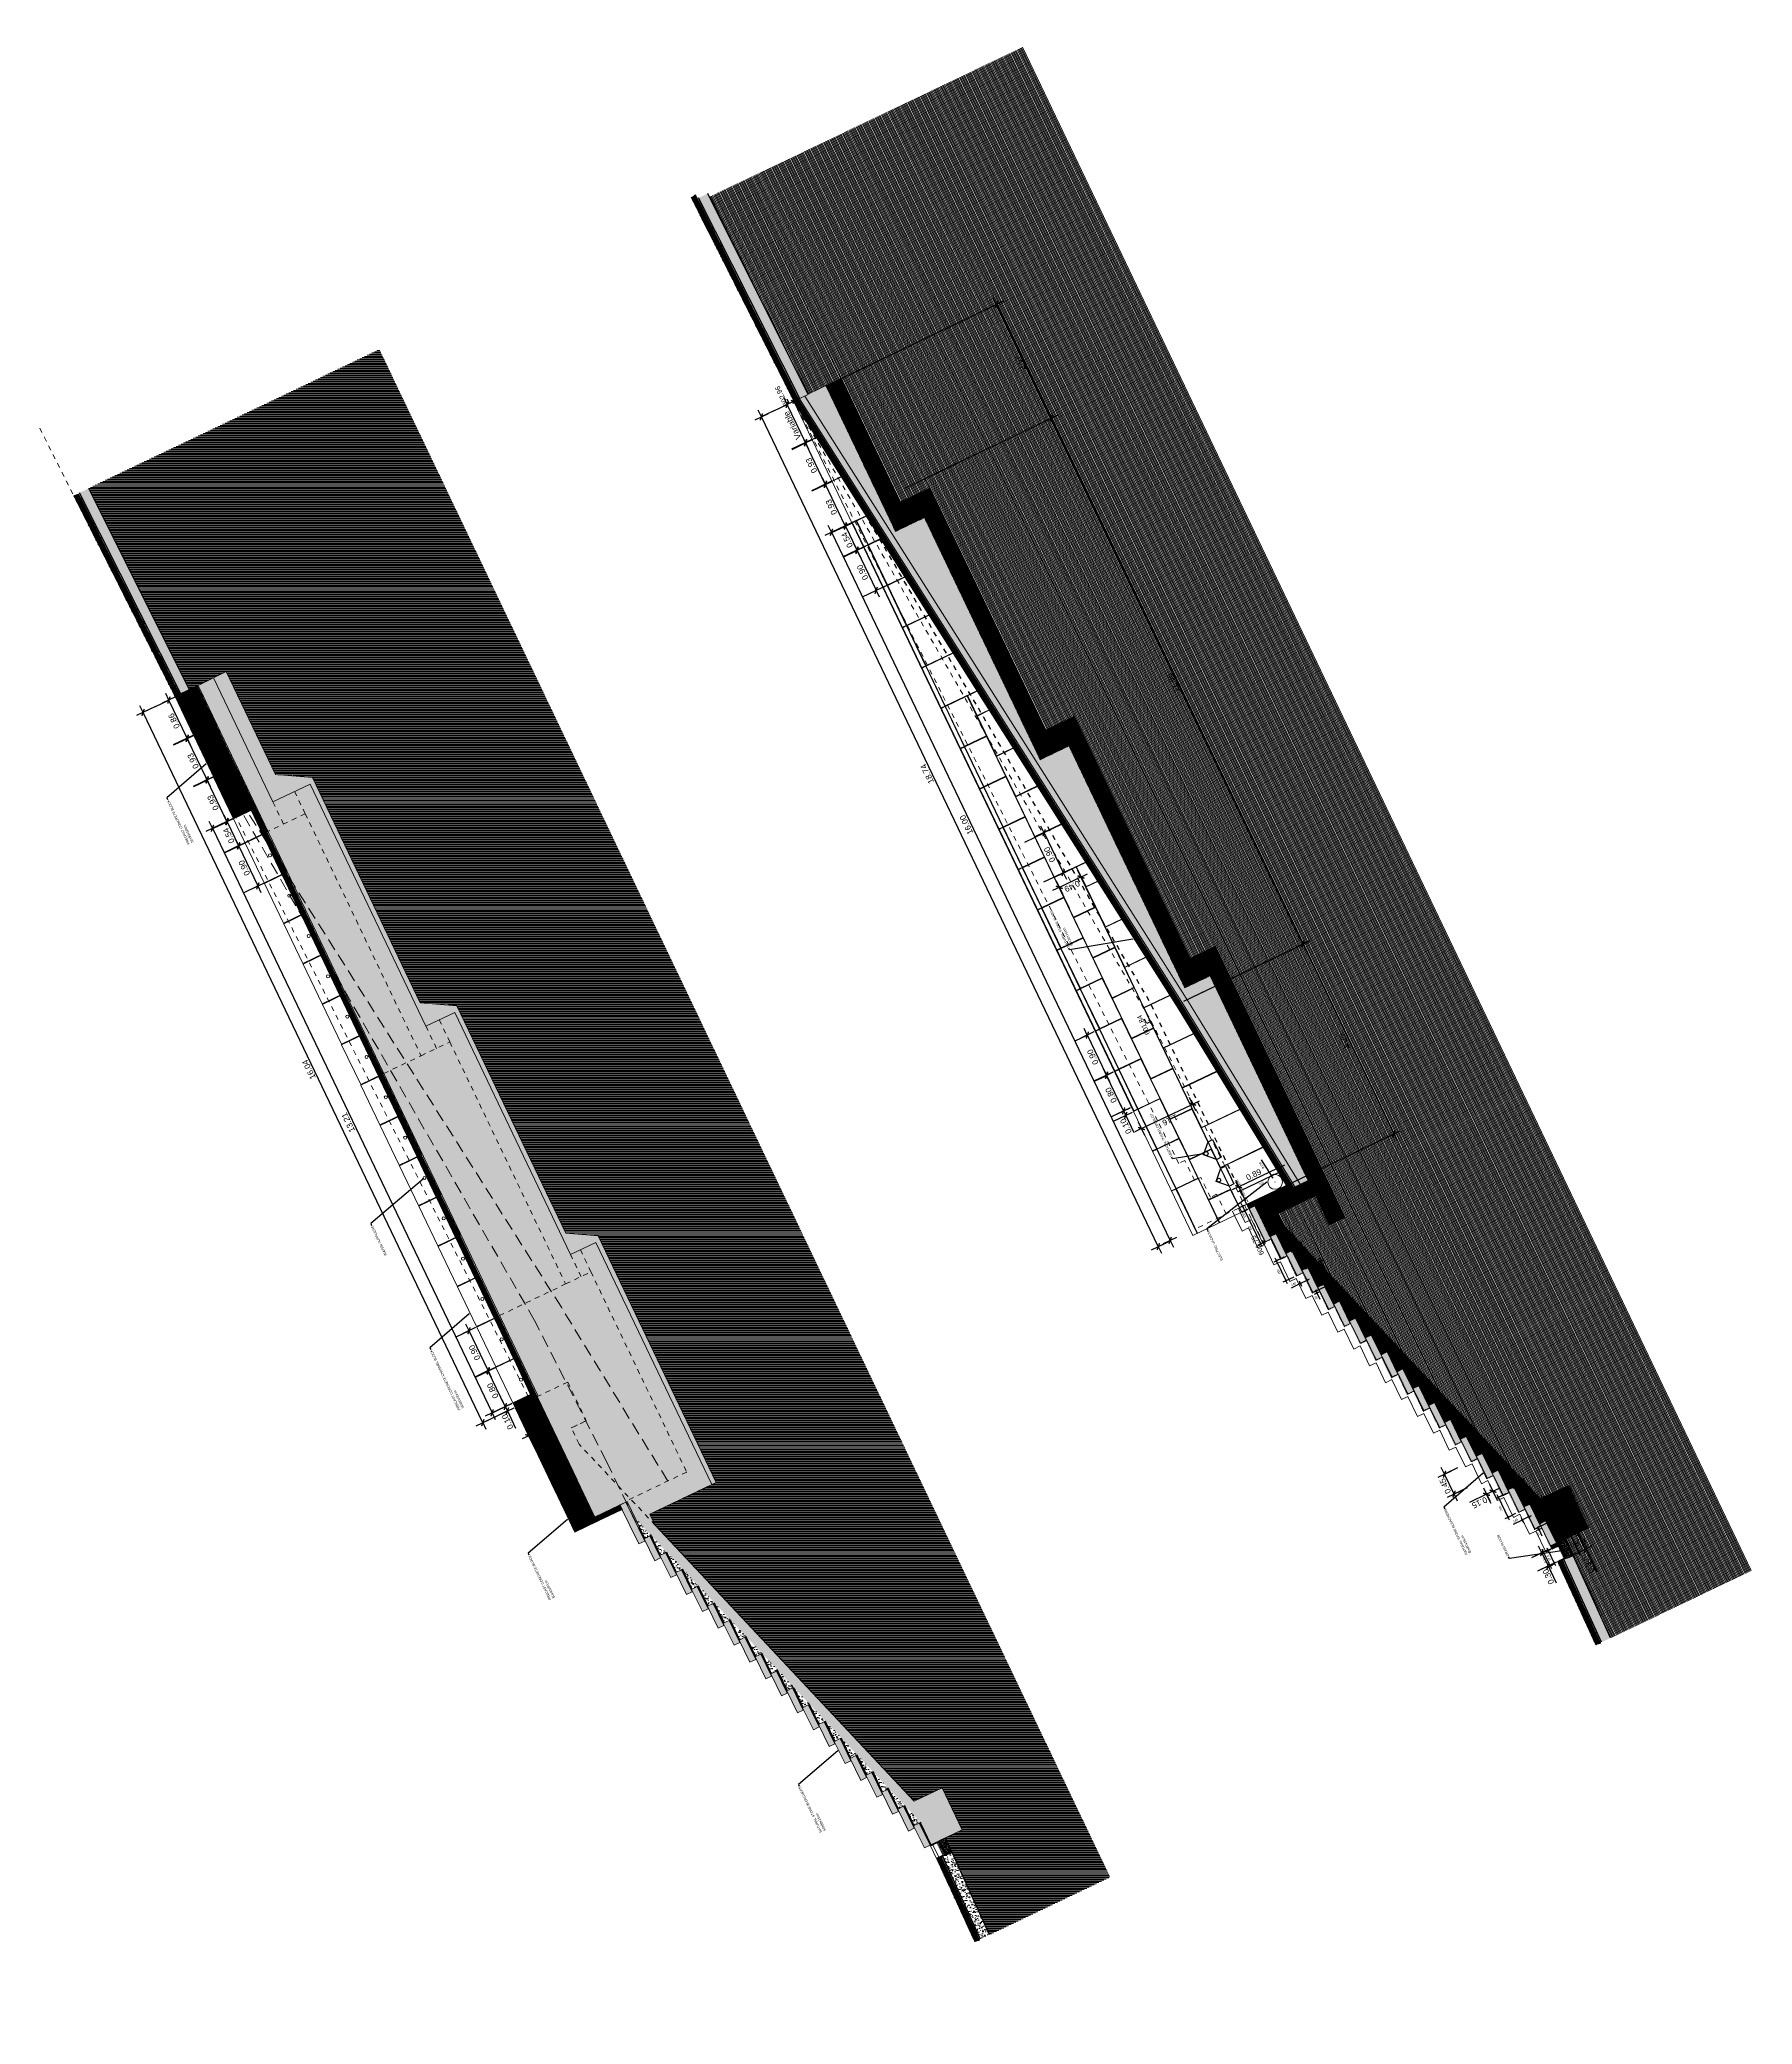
# Model space of a CAD drawing. Header units: metres. Extents: x 679304 to 680626, y 2747329 to 2750056.
# Drawn here: x 679416.84 to 679451.73, y 2747405.24 to 2747445.69 of the extents above; entities that cross this region are included whole.
import ezdxf
from ezdxf import colors
from ezdxf.entities.mleader import LeaderData, LeaderLine
from ezdxf.enums import TextEntityAlignment as Align
from ezdxf.math import Vec2, Vec3

# ---------------------------------------------------------------- set-up
doc = ezdxf.new("R2010")
doc.units = ezdxf.units.M
for name, pattern in [('Dash_2_', [0.25, 0.125, -0.125]), ('DASHEDX2', [1.5, 1, -0.5]), ('HIDDEN', [0.375, 0.25, -0.125]), ('TRAZOS2', [9.525, 6.35, -3.175])]:
    doc.linetypes.add(name, pattern=pattern)
doc.layers.add('-aux', color=50, linetype='Continuous', plot=False)
doc.layers.add('00_Aux', color=5, linetype='Continuous', plot=False)
for name, color, linetype in [('00_WF_Return', 150, 'Continuous'), ('00_WF_Supply', 170, 'Continuous'), ('01-TX', 7, 'Continuous'), ('01-TX-Dimensions_1-25', 157, 'Continuous'), ('01-TX-Dimensions_1-50', 157, 'Continuous'), ('02-L-Water Level', 140, 'Continuous'), ('02-L-Waterfeatures 02', 152, 'Continuous'), ('COTAUX', 7, 'Continuous')]:
    doc.layers.add(name, color=color, linetype=linetype)
for name, color, linetype, lineweight in [('02-L-projecció', 6, 'Continuous', 5), ('02-L-seccionat', 4, 'Continuous', 5), ('1-CM', 7, 'Continuous', 0), ('3-TR Formigó', 252, 'Continuous', 0), ('3-TR terra compactada', 45, 'Continuous', 0)]:
    doc.layers.add(name, color=color, linetype=linetype, lineweight=lineweight)
for name, color, linetype, lineweight, true_color in [('02-L-projecció 2', 251, 'Continuous', 5, 0x636363), ('03-TR-Paviment_08_Natural Stone Bleachers', 253, 'Continuous', 5, 0xafad9d), ('3-TR D formigó', 251, 'Continuous', 5, 0x666666), ('3-TR tot_u', 8, 'Continuous', 5, 0x787878)]:
    doc.layers.add(name, color=color, linetype=linetype, lineweight=lineweight, true_color=true_color)
doc.layers.add('EIT_3 TR sorra', color=9, linetype='Continuous', true_color=0xd8ceb0)
doc.styles.add('E200', font='verdana.ttf', dxfattribs={"height": 0.4})
doc.styles.get("Standard").update_dxf_attribs({"font": 'arial.ttf'})
doc.dimstyles.new('E20', dxfattribs={"dimscale": 0.03, "dimtxt": 1.5, "dimasz": 0.2, "dimexe": 0.1, "dimexo": 2.5, "dimgap": 1, "dimtad": 1, "dimdec": 0, "dimlfac": 1000, "dimzin": 0, "dimdsep": 46, "dimtxsty": 'Standard', "dimblk1": 'LINCOT200', "dimblk2": 'LINCOT200', "dimsah": 1, "dimcen": 0.1, "dimdle": 0.1, "dimclrt": 256, "dimadec": 0, "dimazin": 0, "dimtfac": 0.015385, "dimtdec": 0, "dimtofl": 0, "dimtmove": 0, "dimatfit": 3, "dimldrblk": 'LINCOT200', "dimfxl": 1, "dimtolj": 1, "dimtzin": 0, "dimarcsym": 0})
doc.dimstyles.new('E50', dxfattribs={"dimscale": 0.03, "dimtxt": 4, "dimasz": 0.5, "dimexe": 0.1, "dimexo": 15, "dimgap": 1, "dimtad": 1, "dimzin": 0, "dimdsep": 46, "dimtxsty": 'Standard', "dimblk1": 'LINCOT200', "dimblk2": 'LINCOT200', "dimsah": 1, "dimcen": 0.1, "dimdle": 0.1, "dimclrt": 256, "dimadec": 0, "dimazin": 0, "dimtfac": 0.015385, "dimtofl": 0, "dimtmove": 0, "dimatfit": 3, "dimldrblk": 'LINCOT200', "dimfxl": 1, "dimtolj": 1, "dimtzin": 0, "dimarcsym": 0})
pattern_1 = [(45.6283596, (4.1721192, -64.066014), (0.0017371882, 0.0066564221), [0.0085328125, -0.0017065625, 0, -0.0017065625])]
pattern_2 = [(46.64256, (-13.890047, 36.619097), (-0.0069254832, 0.006539366), []), (136.64256, (-13.890047, 36.619097), (-0.006539366, -0.0069254832), [])]
pattern_3 = [(45.6283596, (3.8459904, -64.0728215), (0.0017371882, 0.0066564221), [0.0085328125, -0.0017065625, 0, -0.0017065625])]
pattern_4 = [(45.6283596, (3.0162803, -64.0901408), (0.0017371882, 0.0066564221), [0.0085328125, -0.0017065625, 0, -0.0017065625])]
pattern_5 = [(45.6283596, (5.4328983, -64.0396965), (0.0017371882, 0.0066564221), [0.0085328125, -0.0017065625, 0, -0.0017065625])]
pattern_6 = [(46.64256, (-12.629268, 36.645414), (-0.0069254832, 0.006539366), []), (136.64256, (-12.629268, 36.645414), (-0.006539366, -0.0069254832), [])]
pattern_7 = [(45.6283596, (5.1067695, -64.046504), (0.0017371882, 0.0066564221), [0.0085328125, -0.0017065625, 0, -0.0017065625])]
pattern_8 = [(45.6283596, (6.6936773, -64.0133786), (0.0017371882, 0.0066564221), [0.0085328125, -0.0017065625, 0, -0.0017065625])]
pattern_9 = [(46.64256, (-11.368489, 36.671732), (-0.0069254832, 0.006539366), []), (136.64256, (-11.368489, 36.671732), (-0.006539366, -0.0069254832), [])]
pattern_10 = [(45.6283596, (6.3675486, -64.020186), (0.0017371882, 0.0066564221), [0.0085328125, -0.0017065625, 0, -0.0017065625])]
pattern_11 = [(28.3665, (0.993201, 2.500107), (-0.00452542, 0.0083813), []), (118.3665, (0.993201, 2.500107), (-0.0083813, -0.00452542), [])]
pattern_12 = [(43.53434, (-26.9477054, -66.8502748), (0.00197924983, 0.0065885012), [0.0085328125, -0.0017065625, 0, -0.0017065625])]
pattern_13 = [(233.49753, (1, 2.5), (0.0007298413, -0.00488492), [0.0034925, -0.0034925])]
pattern_14 = [(43.53434, (-27.536282, -66.840708), (0.00197924983, 0.0065885012), [0.0085328125, -0.0017065625, 0, -0.0017065625])]
pattern_15 = [(233.49753, (4.1499983, 3.499787), (0.0007298413, -0.00488492), [0.0034925, -0.0034925])]
pattern_16 = [(28.3665, (0.993421, 2.975721), (-0.00452542, 0.0083813), []), (118.3665, (0.993421, 2.975721), (-0.0083813, -0.00452542), [])]
pattern_17 = [(43.53434, (-26.9474857, -66.3746606), (0.00197924983, 0.0065885012), [0.0085328125, -0.0017065625, 0, -0.0017065625])]
pattern_18 = [(233.49753, (1.0503464, 2.831546), (0.0007298413, -0.00488492), [0.0034925, -0.0034925])]
pattern_19 = [(43.53434, (-27.536062, -66.365094), (0.00197924983, 0.0065885012), [0.0085328125, -0.0017065625, 0, -0.0017065625])]
pattern_20 = [(45.6283596, (4.162104, -63.5367907), (0.0017371882, 0.0066564221), [0.0085328125, -0.0017065625, 0, -0.0017065625])]
pattern_21 = [(46.64256, (-13.900062, 37.14832), (-0.0069254832, 0.006539366), []), (136.64256, (-13.900062, 37.14832), (-0.006539366, -0.0069254832), [])]
pattern_22 = [(45.6283596, (3.8359753, -63.5435982), (0.0017371882, 0.0066564221), [0.0085328125, -0.0017065625, 0, -0.0017065625])]
pattern_23 = [(45.6283596, (3.0062652, -63.5609176), (0.0017371882, 0.0066564221), [0.0085328125, -0.0017065625, 0, -0.0017065625])]
pattern_24 = [(45.6283596, (5.4228832, -63.5104733), (0.0017371882, 0.0066564221), [0.0085328125, -0.0017065625, 0, -0.0017065625])]
pattern_25 = [(46.64256, (-12.639283, 37.174637), (-0.0069254832, 0.006539366), []), (136.64256, (-12.639283, 37.174637), (-0.006539366, -0.0069254832), [])]
pattern_26 = [(45.6283596, (5.0967544, -63.517281), (0.0017371882, 0.0066564221), [0.0085328125, -0.0017065625, 0, -0.0017065625])]
pattern_27 = [(45.6283596, (6.6836622, -63.4841553), (0.0017371882, 0.0066564221), [0.0085328125, -0.0017065625, 0, -0.0017065625])]
pattern_28 = [(46.64256, (-11.378504, 37.200955), (-0.0069254832, 0.006539366), []), (136.64256, (-11.378504, 37.200955), (-0.006539366, -0.0069254832), [])]
pattern_29 = [(45.6283596, (6.3575335, -63.490963), (0.0017371882, 0.0066564221), [0.0085328125, -0.0017065625, 0, -0.0017065625])]
pattern_30 = [(233.49753, (6.4503436, 4.5454663), (0.0007298413, -0.00488492), [0.0034925, -0.0034925])]

# ---------------------------------------------------------------- blocks, each defined once
blk = doc.blocks.new('Long section P1')
at = {"layer": '02-L-Waterfeatures 02', "lineweight": 9, "transparency": 33554687}
h = blk.add_hatch(dxfattribs=at)
h.set_pattern_fill('ANSI31', color=256, scale=0.005)
h.set_pattern_definition([(45, (2.153642, 5.287901), (-0.01122532, 0.01122532), [])])
h.paths.add_polyline_path([(2.15, 2.882), (1.874, 2.882), (1.874, 2.832), (2.15, 2.832)])
at = {"layer": '03-TR-Paviment_08_Natural Stone Bleachers'}
h = blk.add_hatch(dxfattribs=at)
h.set_pattern_fill('DASH', color=256, scale=0.0011, angle=233.4975, style=0, double=1)
h.set_pattern_definition([(233.49753, (7.2999967, 4.4995737), (0.0007298413, -0.00488492), [0.0034925, -0.0034925])])
h.paths.add_polyline_path([(10.27, 5.728), (10.27, 5.599), (11.151, 5.607), (11.15, 5.736)])
h = blk.add_hatch(dxfattribs=at)
h.set_pattern_fill('DASH', color=256, scale=0.0011, angle=233.4975, style=0, double=1)
h.set_pattern_definition([(233.497534, (-54.6238706, -47.977153), (0.00072984126, -0.00488492008), [0.0034925, -0.0034925])])
h.paths.add_polyline_path([(8.92, 5.3), (8.92, 5.17), (9.421, 5.174), (9.42, 5.304)])
h = blk.add_hatch(dxfattribs=at)
h.set_pattern_fill('DASH', color=256, scale=0.0011, angle=233.4975, style=0, double=1)
h.set_pattern_definition([(233.497534, (-54.173871, -47.834326), (0.00072984126, -0.00488492008), [0.0034925, -0.0034925])])
h.paths.add_polyline_path([(9.37, 5.442), (9.37, 5.314), (9.871, 5.317), (9.87, 5.447)])
h = blk.add_hatch(dxfattribs=at)
h.set_pattern_fill('DASH', color=256, scale=0.0011, angle=233.4975, style=0, double=1)
h.set_pattern_definition([(233.497534, (-53.723871, -47.6914995), (0.00072984126, -0.00488492008), [0.0034925, -0.0034925])])
h.paths.add_polyline_path([(9.82, 5.585), (9.82, 5.456), (10.321, 5.46), (10.32, 5.59)])
h = blk.add_hatch(dxfattribs=at)
h.set_pattern_fill('DASH', color=256, scale=0.0011, angle=233.4975, style=0, double=1)
h.set_pattern_definition(pattern_15)
h.paths.add_polyline_path([(7.57, 4.871), (7.57, 4.742), (8.071, 4.746), (8.07, 4.876)])
h = blk.add_hatch(dxfattribs=at)
h.set_pattern_fill('DASH', color=256, scale=0.0011, angle=233.4975, style=0, double=1)
h.set_pattern_definition([(233.497534, (-55.52387, -48.2628062), (0.00072984126, -0.00488492008), [0.0034925, -0.0034925])])
h.paths.add_polyline_path([(8.02, 5.014), (8.02, 4.884), (8.521, 4.889), (8.52, 5.019)])
h = blk.add_hatch(dxfattribs=at)
h.set_pattern_fill('DASH', color=256, scale=0.0011, angle=233.4975, style=0, double=1)
h.set_pattern_definition([(233.497534, (-55.0738704, -48.1199795), (0.00072984126, -0.00488492008), [0.0034925, -0.0034925])])
h.paths.add_polyline_path([(8.47, 5.157), (8.47, 5.027), (8.971, 5.032), (8.97, 5.162)])
h = blk.add_hatch(dxfattribs=at)
h.set_pattern_fill('DASH', color=256, scale=0.0011, angle=233.4975, style=0, double=1)
h.set_pattern_definition([(233.497534, (-56.8738694, -48.6912863), (0.00072984126, -0.00488492008), [0.0034925, -0.0034925])])
h.paths.add_polyline_path([(6.67, 4.585), (6.67, 4.456), (7.171, 4.46), (7.17, 4.59)])
h = blk.add_hatch(dxfattribs=at)
h.set_pattern_fill('DASH', color=256, scale=0.0011, angle=233.4975, style=0, double=1)
h.set_pattern_definition(pattern_15)
h.paths.add_polyline_path([(7.12, 4.728), (7.12, 4.599), (7.621, 4.603), (7.62, 4.733)])
h = blk.add_hatch(dxfattribs=at)
h.set_pattern_fill('DASH', color=256, scale=0.0011, angle=233.4975, style=0, double=1)
h.set_pattern_definition([(233.497534, (-58.2238687, -49.1197664), (0.00072984126, -0.00488492008), [0.0034925, -0.0034925])])
h.paths.add_polyline_path([(5.32, 4.157), (5.32, 4.027), (5.821, 4.032), (5.82, 4.162)])
h = blk.add_hatch(dxfattribs=at)
h.set_pattern_fill('DASH', color=256, scale=0.0011, angle=233.4975, style=0, double=1)
h.set_pattern_definition([(233.497534, (-57.773869, -48.9769397), (0.00072984126, -0.00488492008), [0.0034925, -0.0034925])])
h.paths.add_polyline_path([(5.77, 4.3), (5.77, 4.17), (6.271, 4.175), (6.27, 4.305)])
h = blk.add_hatch(dxfattribs=at)
h.set_pattern_fill('DASH', color=256, scale=0.0011, angle=233.4975, style=0, double=1)
h.set_pattern_definition([(233.497534, (-57.3238692, -48.834113), (0.00072984126, -0.00488492008), [0.0034925, -0.0034925])])
h.paths.add_polyline_path([(6.22, 4.443), (6.22, 4.315), (6.721, 4.317), (6.72, 4.447)])
h = blk.add_hatch(dxfattribs=at)
h.set_pattern_fill('DASH', color=256, scale=0.0011, angle=233.4975, style=0, double=1)
h.set_pattern_definition(pattern_13)
h.paths.add_polyline_path([(3.97, 3.729), (3.97, 3.599), (4.471, 3.603), (4.47, 3.733)])
h = blk.add_hatch(dxfattribs=at)
h.set_pattern_fill('DASH', color=256, scale=0.0011, angle=233.4975, style=0, double=1)
h.set_pattern_definition(pattern_13)
h.paths.add_polyline_path([(4.42, 3.871), (4.42, 3.742), (4.921, 3.746), (4.92, 3.876)])
h = blk.add_hatch(dxfattribs=at)
h.set_pattern_fill('DASH', color=256, scale=0.0011, angle=233.4975, style=0, double=1)
h.set_pattern_definition([(233.497534, (-58.6738685, -49.262593), (0.00072984126, -0.00488492008), [0.0034925, -0.0034925])])
h.paths.add_polyline_path([(4.87, 4.014), (4.87, 3.885), (5.371, 3.889), (5.37, 4.019)])
h = blk.add_hatch(dxfattribs=at)
h.set_pattern_fill('DASH', color=256, scale=0.0011, angle=233.4975, style=0, double=1)
h.set_pattern_definition(pattern_13)
h.paths.add_polyline_path([(2.62, 3.3), (2.62, 3.17), (3.121, 3.175), (3.12, 3.305)])
h = blk.add_hatch(dxfattribs=at)
h.set_pattern_fill('DASH', color=256, scale=0.0011, angle=233.4975, style=0, double=1)
h.set_pattern_definition(pattern_13)
h.paths.add_polyline_path([(3.07, 3.443), (3.07, 3.313), (3.571, 3.318), (3.57, 3.448)])
h = blk.add_hatch(dxfattribs=at)
h.set_pattern_fill('DASH', color=256, scale=0.0011, angle=233.4975, style=0, double=1)
h.set_pattern_definition(pattern_13)
h.paths.add_polyline_path([(3.52, 3.586), (3.52, 3.456), (4.021, 3.46), (4.02, 3.59)])
h = blk.add_hatch(dxfattribs=at)
h.set_pattern_fill('DASH', color=256, scale=0.0011, angle=233.4975, style=0, double=1)
h.set_pattern_definition(pattern_13)
h.paths.add_polyline_path([(2.17, 3.157), (2.17, 3.028), (2.671, 3.032), (2.67, 3.162)])
at = {"layer": '3-TR D formigó'}
h = blk.add_hatch(dxfattribs=at)
h.set_pattern_fill('_USER', color=256, scale=0.008, angle=45.0037, pattern_type=0)
h.set_pattern_definition([(153.280275, (-15.1392815, 6.743982), (-0.0035970123, -0.0071457332), [])])
h.paths.add_polyline_path([(11.05, 6.805), (11.98, 6.805), (11.98, 6.304), (11.05, 6.304)])
h = blk.add_hatch(color=256, dxfattribs=at)
h.dxf.hatch_style = 1
h.paths.add_polyline_path([(11.99, 6.804), (11.98, 6.804), (11.98, 6.305), (11.99, 6.305)])
h = blk.add_hatch(dxfattribs=at)
h.set_pattern_fill('_USER', color=256, scale=0.008, angle=45.0037, pattern_type=0)
h.set_pattern_definition([(153.280275, (-14.199281, 6.743982), (-0.0035970123, -0.0071457332), [])])
h.paths.add_polyline_path([(11.99, 6.805), (12.92, 6.805), (12.92, 6.304), (11.99, 6.304)])
h = blk.add_hatch(color=256, dxfattribs=at)
h.dxf.hatch_style = 1
h.paths.add_polyline_path([(12.93, 6.804), (12.92, 6.804), (12.92, 6.304), (12.93, 6.304)])
h = blk.add_hatch(dxfattribs=at)
h.set_pattern_fill('_USER', color=256, scale=0.008, angle=45.0037, pattern_type=0)
h.set_pattern_definition([(153.280275, (-13.259281, 6.743982), (-0.0035970123, -0.0071457332), [])])
h.paths.add_polyline_path([(12.93, 6.805), (13.86, 6.805), (13.86, 6.304), (12.93, 6.304)])
h = blk.add_hatch(color=256, dxfattribs=at)
h.dxf.hatch_style = 1
h.paths.add_polyline_path([(13.87, 6.804), (13.86, 6.804), (13.86, 6.304), (13.87, 6.304)])
h = blk.add_hatch(dxfattribs=at)
h.set_pattern_fill('_USER', color=256, scale=0.008, angle=45.0037, pattern_type=0)
h.set_pattern_definition([(45.00369, (4.8010045, 0.695211), (-0.0056572186, 0.00565649), [])])
h.paths.add_polyline_path([(13.87, 6.305), (14.77, 6.305), (14.77, 6.405), (13.97, 6.405), (13.97, 6.805), (13.87, 6.805)])
h = blk.add_hatch(dxfattribs=at)
h.set_pattern_fill('_USER', color=256, scale=0.008, angle=45.0037, pattern_type=0)
h.set_pattern_definition([(153.280275, (0.985988, 6.743982), (-0.0035970123, -0.0071457332), [])])
h.paths.add_polyline_path([(27.175, 6.805), (28.105, 6.805), (28.105, 6.304), (27.175, 6.304)])
h = blk.add_hatch(color=256, dxfattribs=at)
h.dxf.hatch_style = 1
h.paths.add_polyline_path([(28.115, 6.804), (28.105, 6.804), (28.105, 6.304), (28.115, 6.304)])
h = blk.add_hatch(dxfattribs=at)
h.set_pattern_fill('_USER', color=256, scale=0.008, angle=45.0037, pattern_type=0)
h.set_pattern_definition([(153.280275, (1.925988, 6.743982), (-0.0035970123, -0.0071457332), [])])
h.paths.add_polyline_path([(28.115, 6.805), (29.045, 6.805), (29.045, 6.304), (28.115, 6.304)])
h = blk.add_hatch(color=256, dxfattribs=at)
h.dxf.hatch_style = 1
h.paths.add_polyline_path([(29.055, 6.804), (29.045, 6.804), (29.045, 6.304), (29.055, 6.304)])
h = blk.add_hatch(dxfattribs=at)
h.set_pattern_fill('_USER', color=256, scale=0.008, angle=45.0037, pattern_type=0)
h.set_pattern_definition([(153.280275, (3.072625, 6.743552), (-0.0035970123, -0.0071457332), [])])
h.paths.add_polyline_path([(29.055, 6.804), (29.913, 6.804), (29.913, 6.304), (29.055, 6.304)])
h = blk.add_hatch(color=256, dxfattribs=at)
h.dxf.hatch_style = 1
h.paths.add_polyline_path([(29.923, 6.804), (29.913, 6.804), (29.913, 6.304), (29.923, 6.304)])
h = blk.add_hatch(color=256, dxfattribs=at)
h.dxf.hatch_style = 1
h.paths.add_polyline_path([(11.05, 6.304), (11.05, 6.294), (11.15, 6.294), (11.15, 6.304)])
h = blk.add_hatch(dxfattribs=at)
h.set_pattern_fill('_USER', color=256, scale=0.008, angle=45.0037, pattern_type=0)
h.set_pattern_definition([(153.280275, (-15.133952, 6.185103), (-0.0035970123, -0.0071457332), [])])
h.paths.add_polyline_path([(11.05, 6.294), (11.15, 6.294), (11.15, 5.746), (11.05, 5.746)])
h = blk.add_hatch(color=256, dxfattribs=at)
h.dxf.hatch_style = 1
h.paths.add_polyline_path([(14.781, 6.405), (14.77, 6.405), (14.77, 6.305), (14.781, 6.305)])
h = blk.add_hatch(dxfattribs=at)
h.set_pattern_fill('_USER', color=256, scale=0.008, angle=45.0037, pattern_type=0)
h.set_pattern_definition([(45.00369, (5.7122045, 0.695211), (-0.0056572186, 0.00565649), [])])
h.paths.add_polyline_path([(14.781, 6.305), (15.681, 6.305), (15.681, 6.405), (14.781, 6.405)])
h = blk.add_hatch(color=256, dxfattribs=at)
h.dxf.hatch_style = 1
h.paths.add_polyline_path([(15.692, 6.405), (15.681, 6.405), (15.681, 6.305), (15.692, 6.305)])
h = blk.add_hatch(dxfattribs=at)
h.set_pattern_fill('_USER', color=256, scale=0.008, angle=45.0037, pattern_type=0)
h.set_pattern_definition([(45.00369, (6.6234045, 0.695211), (-0.0056572186, 0.00565649), [])])
h.paths.add_polyline_path([(15.692, 6.305), (16.592, 6.305), (16.592, 6.405), (15.692, 6.405)])
h = blk.add_hatch(color=256, dxfattribs=at)
h.dxf.hatch_style = 1
h.paths.add_polyline_path([(16.603, 6.405), (16.592, 6.405), (16.592, 6.305), (16.603, 6.305)])
h = blk.add_hatch(dxfattribs=at)
h.set_pattern_fill('_USER', color=256, scale=0.008, angle=45.0037, pattern_type=0)
h.set_pattern_definition([(45.00369, (7.5346045, 0.695211), (-0.0056572186, 0.00565649), [])])
h.paths.add_polyline_path([(16.603, 6.305), (17.503, 6.305), (17.503, 6.405), (16.603, 6.405)])
h = blk.add_hatch(color=256, dxfattribs=at)
h.dxf.hatch_style = 1
h.paths.add_polyline_path([(17.515, 6.405), (17.503, 6.405), (17.503, 6.305), (17.515, 6.305)])
h = blk.add_hatch(dxfattribs=at)
h.set_pattern_fill('_USER', color=256, scale=0.008, angle=45.0037, pattern_type=0)
h.set_pattern_definition([(45.00369, (8.4458045, 0.695211), (-0.0056572186, 0.00565649), [])])
h.paths.add_polyline_path([(17.515, 6.305), (18.415, 6.305), (18.415, 6.405), (17.515, 6.405)])
h = blk.add_hatch(color=256, dxfattribs=at)
h.dxf.hatch_style = 1
h.paths.add_polyline_path([(18.426, 6.405), (18.415, 6.405), (18.415, 6.305), (18.426, 6.305)])
h = blk.add_hatch(dxfattribs=at)
h.set_pattern_fill('_USER', color=256, scale=0.008, angle=45.0037, pattern_type=0)
h.set_pattern_definition([(45.00369, (9.3570045, 0.695211), (-0.0056572186, 0.00565649), [])])
h.paths.add_polyline_path([(18.426, 6.305), (19.326, 6.305), (19.326, 6.405), (18.426, 6.405)])
h = blk.add_hatch(color=256, dxfattribs=at)
h.dxf.hatch_style = 1
h.paths.add_polyline_path([(19.337, 6.405), (19.326, 6.405), (19.326, 6.305), (19.337, 6.305)])
h = blk.add_hatch(dxfattribs=at)
h.set_pattern_fill('_USER', color=256, scale=0.008, angle=45.0037, pattern_type=0)
h.set_pattern_definition([(45.00369, (10.2682045, 0.695211), (-0.0056572186, 0.00565649), [])])
h.paths.add_polyline_path([(19.337, 6.305), (20.237, 6.305), (20.237, 6.405), (19.337, 6.405)])
h = blk.add_hatch(color=256, dxfattribs=at)
h.dxf.hatch_style = 1
h.paths.add_polyline_path([(20.248, 6.405), (20.237, 6.405), (20.237, 6.305), (20.248, 6.305)])
h = blk.add_hatch(dxfattribs=at)
h.set_pattern_fill('_USER', color=256, scale=0.008, angle=45.0037, pattern_type=0)
h.set_pattern_definition([(45.00369, (11.1794045, 0.695211), (-0.0056572186, 0.00565649), [])])
h.paths.add_polyline_path([(20.248, 6.305), (21.148, 6.305), (21.148, 6.405), (20.248, 6.405)])
h = blk.add_hatch(color=256, dxfattribs=at)
h.dxf.hatch_style = 1
h.paths.add_polyline_path([(21.159, 6.405), (21.148, 6.405), (21.148, 6.305), (21.159, 6.305)])
h = blk.add_hatch(dxfattribs=at)
h.set_pattern_fill('_USER', color=256, scale=0.008, angle=45.0037, pattern_type=0)
h.set_pattern_definition([(45.00369, (12.0906045, 0.695211), (-0.0056572186, 0.00565649), [])])
h.paths.add_polyline_path([(21.159, 6.305), (22.059, 6.305), (22.059, 6.405), (21.159, 6.405)])
h = blk.add_hatch(color=256, dxfattribs=at)
h.dxf.hatch_style = 1
h.paths.add_polyline_path([(22.071, 6.405), (22.059, 6.405), (22.059, 6.305), (22.071, 6.305)])
h = blk.add_hatch(dxfattribs=at)
h.set_pattern_fill('_USER', color=256, scale=0.008, angle=45.0037, pattern_type=0)
h.set_pattern_definition([(45.00369, (13.0018045, 0.695211), (-0.0056572186, 0.00565649), [])])
h.paths.add_polyline_path([(22.071, 6.305), (22.971, 6.305), (22.971, 6.405), (22.071, 6.405)])
h = blk.add_hatch(color=256, dxfattribs=at)
h.dxf.hatch_style = 1
h.paths.add_polyline_path([(22.982, 6.405), (22.971, 6.405), (22.971, 6.305), (22.982, 6.305)])
h = blk.add_hatch(dxfattribs=at)
h.set_pattern_fill('_USER', color=256, scale=0.008, angle=45.0037, pattern_type=0)
h.set_pattern_definition([(45.00369, (13.9130045, 0.695211), (-0.0056572186, 0.00565649), [])])
h.paths.add_polyline_path([(22.982, 6.305), (23.882, 6.305), (23.882, 6.405), (22.982, 6.405)])
h = blk.add_hatch(color=256, dxfattribs=at)
h.dxf.hatch_style = 1
h.paths.add_polyline_path([(23.893, 6.405), (23.882, 6.405), (23.882, 6.305), (23.893, 6.305)])
h = blk.add_hatch(dxfattribs=at)
h.set_pattern_fill('_USER', color=256, scale=0.008, angle=45.0037, pattern_type=0)
h.set_pattern_definition([(45.00369, (14.8242045, 0.695211), (-0.0056572186, 0.00565649), [])])
h.paths.add_polyline_path([(23.893, 6.305), (24.793, 6.305), (24.793, 6.405), (23.893, 6.405)])
h = blk.add_hatch(color=256, dxfattribs=at)
h.dxf.hatch_style = 1
h.paths.add_polyline_path([(24.804, 6.405), (24.793, 6.405), (24.793, 6.305), (24.804, 6.305)])
h = blk.add_hatch(dxfattribs=at)
h.set_pattern_fill('_USER', color=256, scale=0.008, angle=45.0037, pattern_type=0)
h.set_pattern_definition([(45.00369, (15.7354045, 0.695211), (-0.0056572186, 0.00565649), [])])
h.paths.add_polyline_path([(24.804, 6.305), (25.704, 6.305), (25.704, 6.405), (24.804, 6.405)])
h = blk.add_hatch(color=256, dxfattribs=at)
h.dxf.hatch_style = 1
h.paths.add_polyline_path([(25.715, 6.405), (25.704, 6.405), (25.704, 6.305), (25.715, 6.305)])
h = blk.add_hatch(dxfattribs=at)
h.set_pattern_fill('_USER', color=256, scale=0.008, angle=45.0037, pattern_type=0)
h.set_pattern_definition([(45.00369, (16.6466045, 0.695211), (-0.0056572186, 0.00565649), [])])
h.paths.add_polyline_path([(25.715, 6.305), (26.615, 6.305), (26.615, 6.405), (25.715, 6.405)])
h = blk.add_hatch(color=256, dxfattribs=at)
h.dxf.hatch_style = 1
h.paths.add_polyline_path([(26.627, 6.405), (26.615, 6.405), (26.615, 6.305), (26.627, 6.305)])
h = blk.add_hatch(dxfattribs=at)
h.set_pattern_fill('_USER', color=256, scale=0.008, angle=45.0037, pattern_type=0)
h.set_pattern_definition([(45.00369, (17.5578045, 0.695211), (-0.0056572186, 0.00565649), [])])
h.paths.add_polyline_path([(27.164, 6.305), (27.164, 6.405), (26.627, 6.405), (26.627, 6.305)])
h = blk.add_hatch(color=256, dxfattribs=at)
h.dxf.hatch_style = 1
h.paths.add_polyline_path([(27.175, 6.404), (27.164, 6.404), (27.164, 6.304), (27.175, 6.304)])
h = blk.add_hatch(dxfattribs=at)
h.set_pattern_fill('ANSI33', color=256, scale=0.008)
h.set_pattern_definition([(45, (0.93245, 4.456154), (-0.035921024, 0.035921024), []), (45, (0.96837, 4.456154), (-0.035921024, 0.035921024), [0.0254, -0.0127])])
h.paths.add_polyline_path([(27.23, 4.993), (27.606, 5.644), (29.933, 5.644), (29.929, 5.934), (27.127, 5.934), (27.127, 5.093), (21.659, 5.093), (21.659, 4.442), (16.192, 4.442), (16.192, 3.87), (10.725, 3.87), (10.72, 3.77), (16.292, 3.77), (16.622, 4.342), (21.763, 4.342), (22.139, 4.993)])
h = blk.add_hatch(color=256, dxfattribs=at)
h.dxf.hatch_style = 1
h.paths.add_polyline_path([(11.05, 5.746), (11.05, 5.736), (11.15, 5.736), (11.15, 5.746)])
h = blk.add_hatch(dxfattribs=at)
h.set_pattern_fill('_USER', color=256, scale=0.008, angle=45.0037, pattern_type=0)
h.set_pattern_definition([(45.0037, (1, 2.5), (-0.00565722, 0.00565649), [])])
h.paths.add_polyline_path([(2.17, 3.023), (2.151, 3.023), (2.15, 2.832), (1.874, 2.832), (1.874, 2.882), (1.874, 3.023), (1.854, 3.023), (1.854, 2.936, -0.022498), (1.854, 2.932), (1.854, 2.924), (1.854, 2.812), (2.17, 2.812)])
h = blk.add_hatch(dxfattribs=at)
h.set_pattern_fill('ANSI33', color=256, scale=0.005)
h.set_pattern_definition([(45, (1, 2.5), (-0.0224506, 0.0224506), []), (45, (1.02245, 2.5), (-0.0224506, 0.0224506), [0.015875, -0.0079375])])
h.paths.add_polyline_path([(2.17, 2.812), (1.854, 2.812), (1.845, 2.687), (2.169, 2.684)])
at = {"layer": '3-TR Formigó'}
h = blk.add_hatch(dxfattribs=at)
h.set_pattern_fill('ANSI37', color=256, scale=0.003, angle=-16.6335, style=0)
h.set_pattern_definition(pattern_6)
edge = h.paths.add_edge_path()
edge.add_line((33.396, 6.776), (33.396, 6.784))
edge.add_arc((33.347, 6.783), 0.0484, 1.1958, 17.1948)
edge.add_line((33.393, 6.798), (33.387, 6.818))
edge.add_arc((33.442, 6.835), 0.0571, 181.1958, 197.1948, ccw=False)
edge.add_line((33.385, 6.834), (33.384, 6.875))
edge.add_line((33.384, 6.875), (33.383, 6.875))
edge.add_line((33.383, 6.875), (33.383, 6.876))
edge.add_line((33.383, 6.876), (33.237, 6.873))
edge.add_line((33.237, 6.873), (33.237, 6.872))
edge.add_line((33.237, 6.872), (33.236, 6.872))
edge.add_line((33.236, 6.872), (33.237, 6.831))
edge.add_arc((33.18, 6.83), 0.0571, -14.8032, 1.1958, ccw=False)
edge.add_line((33.235, 6.815), (33.23, 6.794))
edge.add_arc((33.277, 6.782), 0.0484, 165.1968, 181.1958)
edge.add_line((33.228, 6.781), (33.228, 6.773))
edge.add_line((33.228, 6.773), (33.396, 6.776))
h = blk.add_hatch(dxfattribs=at)
h.set_pattern_fill('ANSI37', color=256, scale=0.003, angle=-16.6335, style=0)
h.set_pattern_definition(pattern_6)
edge = h.paths.add_edge_path()
edge.add_line((33.491, 6.778), (33.491, 6.786))
edge.add_arc((33.442, 6.785), 0.0484, 1.1958, 17.1948)
edge.add_line((33.488, 6.8), (33.482, 6.82))
edge.add_arc((33.537, 6.837), 0.0571, 181.1958, 197.1948, ccw=False)
edge.add_line((33.48, 6.836), (33.479, 6.877))
edge.add_line((33.479, 6.877), (33.478, 6.877))
edge.add_line((33.478, 6.877), (33.478, 6.878))
edge.add_line((33.478, 6.878), (33.405, 6.876))
edge.add_line((33.405, 6.876), (33.405, 6.876))
edge.add_line((33.405, 6.876), (33.404, 6.875))
edge.add_line((33.404, 6.875), (33.405, 6.834))
edge.add_arc((33.348, 6.833), 0.0571, -14.8032, 1.1958, ccw=False)
edge.add_line((33.403, 6.819), (33.397, 6.798))
edge.add_arc((33.444, 6.785), 0.0484, 165.1968, 181.1958)
edge.add_line((33.396, 6.784), (33.396, 6.776))
edge.add_line((33.396, 6.776), (33.491, 6.778))
h = blk.add_hatch(dxfattribs=at)
h.set_pattern_fill('ANSI37', color=256, scale=0.003, angle=-16.6335, style=0)
h.set_pattern_definition(pattern_6)
edge = h.paths.add_edge_path()
edge.add_line((33.722, 6.783), (33.722, 6.791))
edge.add_arc((33.673, 6.79), 0.0484, 1.1958, 17.1948)
edge.add_line((33.72, 6.804), (33.713, 6.825))
edge.add_arc((33.768, 6.842), 0.0571, 181.1958, 197.1948, ccw=False)
edge.add_line((33.711, 6.841), (33.71, 6.882))
edge.add_line((33.71, 6.882), (33.709, 6.882))
edge.add_line((33.709, 6.882), (33.709, 6.883))
edge.add_line((33.709, 6.883), (33.509, 6.879))
edge.add_line((33.509, 6.879), (33.51, 6.878))
edge.add_line((33.51, 6.878), (33.509, 6.878))
edge.add_line((33.509, 6.878), (33.51, 6.837))
edge.add_arc((33.452, 6.835), 0.0571, -14.8032, 1.1958, ccw=False)
edge.add_line((33.508, 6.821), (33.502, 6.8))
edge.add_arc((33.549, 6.788), 0.0484, 165.1968, 181.1958)
edge.add_line((33.501, 6.787), (33.501, 6.778))
edge.add_line((33.501, 6.778), (33.722, 6.783))
h = blk.add_hatch(dxfattribs=at)
h.set_pattern_fill('ANSI37', color=256, scale=0.003, angle=-16.6335, style=0)
h.set_pattern_definition(pattern_9)
edge = h.paths.add_edge_path()
edge.add_line((33.827, 6.785), (33.827, 6.793))
edge.add_arc((33.778, 6.792), 0.0484, 1.1958, 17.1948)
edge.add_line((33.825, 6.807), (33.818, 6.827))
edge.add_arc((33.873, 6.844), 0.0571, 181.1958, 197.1948, ccw=False)
edge.add_line((33.816, 6.843), (33.815, 6.884))
edge.add_line((33.815, 6.884), (33.814, 6.884))
edge.add_line((33.814, 6.884), (33.814, 6.885))
edge.add_line((33.814, 6.885), (33.741, 6.883))
edge.add_line((33.741, 6.883), (33.741, 6.883))
edge.add_line((33.741, 6.883), (33.74, 6.883))
edge.add_line((33.74, 6.883), (33.741, 6.841))
edge.add_arc((33.684, 6.84), 0.0571, -14.8032, 1.1958, ccw=False)
edge.add_line((33.739, 6.826), (33.733, 6.805))
edge.add_arc((33.78, 6.792), 0.0484, 165.1968, 181.1958)
edge.add_line((33.732, 6.791), (33.732, 6.783))
edge.add_line((33.732, 6.783), (33.827, 6.785))
h = blk.add_hatch(dxfattribs=at)
h.set_pattern_fill('ANSI37', color=256, scale=0.003, angle=-16.6335, style=0)
h.set_pattern_definition(pattern_9)
edge = h.paths.add_edge_path()
edge.add_line((34.058, 6.79), (34.058, 6.798))
edge.add_arc((34.009, 6.797), 0.0484, 1.1958, 17.1948)
edge.add_line((34.056, 6.811), (34.049, 6.832))
edge.add_arc((34.104, 6.849), 0.0571, 181.1958, 197.1948, ccw=False)
edge.add_line((34.047, 6.848), (34.046, 6.889))
edge.add_line((34.046, 6.889), (34.045, 6.889))
edge.add_line((34.045, 6.889), (34.045, 6.89))
edge.add_line((34.045, 6.89), (33.846, 6.886))
edge.add_line((33.846, 6.886), (33.846, 6.885))
edge.add_line((33.846, 6.885), (33.845, 6.885))
edge.add_line((33.845, 6.885), (33.846, 6.844))
edge.add_arc((33.789, 6.842), 0.0571, -14.8032, 1.1958, ccw=False)
edge.add_line((33.844, 6.828), (33.838, 6.807))
edge.add_arc((33.885, 6.795), 0.0484, 165.1968, 181.1958)
edge.add_line((33.837, 6.794), (33.837, 6.785))
edge.add_line((33.837, 6.785), (34.058, 6.79))
h = blk.add_hatch(dxfattribs=at)
h.set_pattern_fill('ANSI37', color=256, scale=0.003, angle=-16.6335, style=0)
h.set_pattern_definition(pattern_9)
edge = h.paths.add_edge_path()
edge.add_line((34.163, 6.792), (34.163, 6.8))
edge.add_arc((34.114, 6.799), 0.0484, 1.1958, 17.1948)
edge.add_line((34.161, 6.814), (34.154, 6.834))
edge.add_arc((34.209, 6.851), 0.0571, 181.1958, 197.1948, ccw=False)
edge.add_line((34.152, 6.85), (34.151, 6.891))
edge.add_line((34.151, 6.891), (34.15, 6.891))
edge.add_line((34.15, 6.891), (34.15, 6.892))
edge.add_line((34.15, 6.892), (34.077, 6.89))
edge.add_line((34.077, 6.89), (34.077, 6.89))
edge.add_line((34.077, 6.89), (34.076, 6.89))
edge.add_line((34.076, 6.89), (34.077, 6.848))
edge.add_arc((34.02, 6.847), 0.0571, -14.8032, 1.1958, ccw=False)
edge.add_line((34.075, 6.833), (34.069, 6.812))
edge.add_arc((34.116, 6.799), 0.0484, 165.1968, 181.1958)
edge.add_line((34.068, 6.798), (34.068, 6.79))
edge.add_line((34.068, 6.79), (34.163, 6.792))
h = blk.add_hatch(dxfattribs=at)
h.set_pattern_fill('ANSI37', color=256, scale=0.003, angle=-16.6335, style=0)
h.set_pattern_definition(pattern_9)
edge = h.paths.add_edge_path()
edge.add_line((34.384, 6.797), (34.384, 6.805))
edge.add_arc((34.336, 6.804), 0.0484, 1.1958, 17.1948)
edge.add_line((34.382, 6.818), (34.375, 6.839))
edge.add_arc((34.43, 6.856), 0.0571, 181.1958, 197.1948, ccw=False)
edge.add_line((34.373, 6.855), (34.372, 6.896))
edge.add_line((34.372, 6.896), (34.371, 6.896))
edge.add_line((34.371, 6.896), (34.371, 6.897))
edge.add_line((34.371, 6.897), (34.172, 6.892))
edge.add_line((34.172, 6.892), (34.172, 6.892))
edge.add_line((34.172, 6.892), (34.171, 6.892))
edge.add_line((34.171, 6.892), (34.172, 6.85))
edge.add_arc((34.115, 6.849), 0.0571, -14.8032, 1.1958, ccw=False)
edge.add_line((34.17, 6.835), (34.164, 6.814))
edge.add_arc((34.211, 6.801), 0.0484, 165.1968, 181.1958)
edge.add_line((34.163, 6.8), (34.163, 6.792))
edge.add_line((34.163, 6.792), (34.384, 6.797))
h = blk.add_hatch(dxfattribs=at)
h.set_pattern_fill('ANSI37', color=256, scale=0.003, angle=-16.6335, style=0)
h.set_pattern_definition(pattern_9)
edge = h.paths.add_edge_path()
edge.add_line((34.489, 6.799), (34.489, 6.807))
edge.add_arc((34.441, 6.806), 0.0484, 1.1958, 17.1948)
edge.add_line((34.487, 6.82), (34.48, 6.841))
edge.add_arc((34.535, 6.858), 0.0571, 181.1958, 197.1948, ccw=False)
edge.add_line((34.478, 6.857), (34.477, 6.898))
edge.add_line((34.477, 6.898), (34.476, 6.898))
edge.add_line((34.476, 6.898), (34.476, 6.899))
edge.add_line((34.476, 6.899), (34.403, 6.897))
edge.add_line((34.403, 6.897), (34.403, 6.896))
edge.add_line((34.403, 6.896), (34.402, 6.896))
edge.add_line((34.402, 6.896), (34.403, 6.855))
edge.add_arc((34.346, 6.854), 0.0571, -14.8032, 1.1958, ccw=False)
edge.add_line((34.401, 6.839), (34.396, 6.819))
edge.add_arc((34.442, 6.806), 0.0484, 165.1968, 181.1958)
edge.add_line((34.394, 6.805), (34.394, 6.797))
edge.add_line((34.394, 6.797), (34.489, 6.799))
h = blk.add_hatch(dxfattribs=at)
h.set_pattern_fill('ANSI37', color=256, scale=0.003, angle=-16.6335, style=0)
h.set_pattern_definition(pattern_2)
edge = h.paths.add_edge_path()
edge.add_line((30.118, 6.708), (30.118, 6.716))
edge.add_arc((30.07, 6.715), 0.0484, 1.1958, 17.1948)
edge.add_line((30.116, 6.729), (30.11, 6.75))
edge.add_arc((30.164, 6.767), 0.0571, 181.1958, 197.1948, ccw=False)
edge.add_line((30.107, 6.766), (30.106, 6.807))
edge.add_line((30.106, 6.807), (30.105, 6.807))
edge.add_line((30.105, 6.807), (30.105, 6.807))
edge.add_line((30.105, 6.807), (29.96, 6.804))
edge.add_line((29.96, 6.804), (29.96, 6.804))
edge.add_line((29.96, 6.804), (29.959, 6.804))
edge.add_line((29.959, 6.804), (29.96, 6.762))
edge.add_arc((29.903, 6.761), 0.0571, -14.8032, 1.1958, ccw=False)
edge.add_line((29.958, 6.747), (29.952, 6.726))
edge.add_arc((29.999, 6.713), 0.0484, 165.1968, 181.1958)
edge.add_line((29.951, 6.712), (29.951, 6.704))
edge.add_line((29.951, 6.704), (30.118, 6.708))
h = blk.add_hatch(dxfattribs=at)
h.set_pattern_fill('ANSI37', color=256, scale=0.003, angle=-16.6335, style=0)
h.set_pattern_definition(pattern_2)
edge = h.paths.add_edge_path()
edge.add_line((30.213, 6.71), (30.213, 6.718))
edge.add_arc((30.165, 6.717), 0.0484, 1.1958, 17.1948)
edge.add_line((30.211, 6.731), (30.205, 6.752))
edge.add_arc((30.259, 6.769), 0.0571, 181.1958, 197.1948, ccw=False)
edge.add_line((30.202, 6.768), (30.201, 6.809))
edge.add_line((30.201, 6.809), (30.2, 6.809))
edge.add_line((30.2, 6.809), (30.2, 6.809))
edge.add_line((30.2, 6.809), (30.127, 6.808))
edge.add_line((30.127, 6.808), (30.127, 6.807))
edge.add_line((30.127, 6.807), (30.126, 6.807))
edge.add_line((30.126, 6.807), (30.127, 6.766))
edge.add_arc((30.07, 6.765), 0.0571, -14.8032, 1.1958, ccw=False)
edge.add_line((30.125, 6.75), (30.12, 6.729))
edge.add_arc((30.167, 6.717), 0.0484, 165.1968, 181.1958)
edge.add_line((30.118, 6.716), (30.118, 6.708))
edge.add_line((30.118, 6.708), (30.213, 6.71))
h = blk.add_hatch(dxfattribs=at)
h.set_pattern_fill('ANSI37', color=256, scale=0.003, angle=-16.6335, style=0)
h.set_pattern_definition(pattern_2)
edge = h.paths.add_edge_path()
edge.add_line((30.308, 6.712), (30.308, 6.72))
edge.add_arc((30.26, 6.719), 0.0484, 1.1958, 17.1948)
edge.add_line((30.306, 6.733), (30.299, 6.754))
edge.add_arc((30.354, 6.771), 0.0571, 181.1958, 197.1948, ccw=False)
edge.add_line((30.297, 6.77), (30.296, 6.811))
edge.add_line((30.296, 6.811), (30.295, 6.811))
edge.add_line((30.295, 6.811), (30.295, 6.811))
edge.add_line((30.295, 6.811), (30.222, 6.81))
edge.add_line((30.222, 6.81), (30.222, 6.809))
edge.add_line((30.222, 6.809), (30.221, 6.809))
edge.add_line((30.221, 6.809), (30.222, 6.768))
edge.add_arc((30.165, 6.767), 0.0571, -14.8032, 1.1958, ccw=False)
edge.add_line((30.22, 6.752), (30.215, 6.731))
edge.add_arc((30.261, 6.719), 0.0484, 165.1968, 181.1958)
edge.add_line((30.213, 6.718), (30.213, 6.71))
edge.add_line((30.213, 6.71), (30.308, 6.712))
h = blk.add_hatch(dxfattribs=at)
h.set_pattern_fill('ANSI37', color=256, scale=0.003, angle=-16.6335, style=0)
h.set_pattern_definition(pattern_2)
edge = h.paths.add_edge_path()
edge.add_line((30.539, 6.717), (30.539, 6.725))
edge.add_arc((30.491, 6.724), 0.0484, 1.1958, 17.1948)
edge.add_line((30.537, 6.738), (30.531, 6.759))
edge.add_arc((30.585, 6.776), 0.0571, 181.1958, 197.1948, ccw=False)
edge.add_line((30.528, 6.774), (30.527, 6.815))
edge.add_line((30.527, 6.815), (30.526, 6.815))
edge.add_line((30.526, 6.815), (30.526, 6.816))
edge.add_line((30.526, 6.816), (30.327, 6.812))
edge.add_line((30.327, 6.812), (30.327, 6.811))
edge.add_line((30.327, 6.811), (30.326, 6.811))
edge.add_line((30.326, 6.811), (30.327, 6.77))
edge.add_arc((30.27, 6.769), 0.0571, -14.8032, 1.1958, ccw=False)
edge.add_line((30.325, 6.754), (30.32, 6.733))
edge.add_arc((30.366, 6.721), 0.0484, 165.1968, 181.1958)
edge.add_line((30.318, 6.72), (30.318, 6.712))
edge.add_line((30.318, 6.712), (30.539, 6.717))
h = blk.add_hatch(dxfattribs=at)
h.set_pattern_fill('ANSI37', color=256, scale=0.003, angle=-16.6335, style=0)
h.set_pattern_definition(pattern_2)
edge = h.paths.add_edge_path()
edge.add_line((30.717, 6.72), (30.717, 6.728))
edge.add_arc((30.668, 6.727), 0.0484, 1.1958, 17.1948)
edge.add_line((30.714, 6.742), (30.708, 6.762))
edge.add_arc((30.763, 6.779), 0.0571, 181.1958, 197.1948, ccw=False)
edge.add_line((30.706, 6.778), (30.705, 6.819))
edge.add_line((30.705, 6.819), (30.704, 6.819))
edge.add_line((30.704, 6.819), (30.704, 6.82))
edge.add_line((30.704, 6.82), (30.558, 6.817))
edge.add_line((30.558, 6.817), (30.558, 6.816))
edge.add_line((30.558, 6.816), (30.557, 6.816))
edge.add_line((30.557, 6.816), (30.558, 6.775))
edge.add_arc((30.501, 6.774), 0.0571, -14.8032, 1.1958, ccw=False)
edge.add_line((30.556, 6.759), (30.551, 6.738))
edge.add_arc((30.598, 6.726), 0.0484, 165.1968, 181.1958)
edge.add_line((30.549, 6.725), (30.549, 6.717))
edge.add_line((30.549, 6.717), (30.717, 6.72))
h = blk.add_hatch(dxfattribs=at)
h.set_pattern_fill('ANSI37', color=256, scale=0.003, angle=-16.6335, style=0)
h.set_pattern_definition(pattern_2)
edge = h.paths.add_edge_path()
edge.add_line((30.812, 6.722), (30.812, 6.73))
edge.add_arc((30.763, 6.729), 0.0484, 1.1958, 17.1948)
edge.add_line((30.809, 6.744), (30.803, 6.764))
edge.add_arc((30.858, 6.781), 0.0571, 181.1958, 197.1948, ccw=False)
edge.add_line((30.8, 6.78), (30.8, 6.821))
edge.add_line((30.8, 6.821), (30.799, 6.821))
edge.add_line((30.799, 6.821), (30.799, 6.822))
edge.add_line((30.799, 6.822), (30.726, 6.82))
edge.add_line((30.726, 6.82), (30.726, 6.82))
edge.add_line((30.726, 6.82), (30.725, 6.82))
edge.add_line((30.725, 6.82), (30.726, 6.778))
edge.add_arc((30.668, 6.777), 0.0571, -14.8032, 1.1958, ccw=False)
edge.add_line((30.724, 6.763), (30.718, 6.742))
edge.add_arc((30.765, 6.729), 0.0484, 165.1968, 181.1958)
edge.add_line((30.717, 6.728), (30.717, 6.72))
edge.add_line((30.717, 6.72), (30.812, 6.722))
h = blk.add_hatch(dxfattribs=at)
h.set_pattern_fill('ANSI37', color=256, scale=0.003, angle=-16.6335, style=0)
h.set_pattern_definition(pattern_2)
edge = h.paths.add_edge_path()
edge.add_line((30.979, 6.726), (30.979, 6.734))
edge.add_arc((30.931, 6.733), 0.0484, 1.1958, 17.1948)
edge.add_line((30.977, 6.747), (30.97, 6.768))
edge.add_arc((31.025, 6.785), 0.0571, 181.1958, 197.1948, ccw=False)
edge.add_line((30.968, 6.784), (30.967, 6.825))
edge.add_line((30.967, 6.825), (30.966, 6.825))
edge.add_line((30.966, 6.825), (30.966, 6.825))
edge.add_line((30.966, 6.825), (30.82, 6.822))
edge.add_line((30.82, 6.822), (30.82, 6.822))
edge.add_line((30.82, 6.822), (30.82, 6.822))
edge.add_line((30.82, 6.822), (30.821, 6.78))
edge.add_arc((30.763, 6.779), 0.0571, -14.8032, 1.1958, ccw=False)
edge.add_line((30.819, 6.765), (30.813, 6.744))
edge.add_arc((30.86, 6.731), 0.0484, 165.1968, 181.1958)
edge.add_line((30.812, 6.73), (30.812, 6.722))
edge.add_line((30.812, 6.722), (30.979, 6.726))
h = blk.add_hatch(dxfattribs=at)
h.set_pattern_fill('ANSI37', color=256, scale=0.003, angle=-16.6335, style=0)
h.set_pattern_definition(pattern_2)
edge = h.paths.add_edge_path()
edge.add_line((31.2, 6.73), (31.2, 6.739))
edge.add_arc((31.152, 6.738), 0.0484, 1.1958, 17.1948)
edge.add_line((31.198, 6.752), (31.192, 6.772))
edge.add_arc((31.246, 6.789), 0.0571, 181.1958, 197.1948, ccw=False)
edge.add_line((31.189, 6.788), (31.188, 6.829))
edge.add_line((31.188, 6.829), (31.187, 6.829))
edge.add_line((31.187, 6.829), (31.187, 6.83))
edge.add_line((31.187, 6.83), (30.988, 6.826))
edge.add_line((30.988, 6.826), (30.988, 6.825))
edge.add_line((30.988, 6.825), (30.987, 6.825))
edge.add_line((30.987, 6.825), (30.988, 6.784))
edge.add_arc((30.931, 6.783), 0.0571, -14.8032, 1.1958, ccw=False)
edge.add_line((30.986, 6.768), (30.981, 6.747))
edge.add_arc((31.027, 6.735), 0.0484, 165.1968, 181.1958)
edge.add_line((30.979, 6.734), (30.979, 6.726))
edge.add_line((30.979, 6.726), (31.2, 6.73))
h = blk.add_hatch(dxfattribs=at)
h.set_pattern_fill('ANSI37', color=256, scale=0.003, angle=-16.6335, style=0)
h.set_pattern_definition(pattern_2)
edge = h.paths.add_edge_path()
edge.add_line((31.305, 6.733), (31.305, 6.741))
edge.add_arc((31.257, 6.74), 0.0484, 1.1958, 17.1948)
edge.add_line((31.303, 6.754), (31.297, 6.775))
edge.add_arc((31.351, 6.792), 0.0571, 181.1958, 197.1948, ccw=False)
edge.add_line((31.294, 6.79), (31.293, 6.831))
edge.add_line((31.293, 6.831), (31.292, 6.831))
edge.add_line((31.292, 6.831), (31.292, 6.832))
edge.add_line((31.292, 6.832), (31.219, 6.831))
edge.add_line((31.219, 6.831), (31.219, 6.83))
edge.add_line((31.219, 6.83), (31.218, 6.83))
edge.add_line((31.218, 6.83), (31.219, 6.789))
edge.add_arc((31.162, 6.788), 0.0571, -14.8032, 1.1958, ccw=False)
edge.add_line((31.217, 6.773), (31.212, 6.752))
edge.add_arc((31.259, 6.74), 0.0484, 165.1968, 181.1958)
edge.add_line((31.21, 6.739), (31.21, 6.731))
edge.add_line((31.21, 6.731), (31.305, 6.733))
h = blk.add_hatch(dxfattribs=at)
h.set_pattern_fill('ANSI37', color=256, scale=0.003, angle=-16.6335, style=0)
h.set_pattern_definition(pattern_2)
edge = h.paths.add_edge_path()
edge.add_line((31.537, 6.737), (31.536, 6.746))
edge.add_arc((31.488, 6.745), 0.0484, 1.1958, 17.1948)
edge.add_line((31.534, 6.759), (31.528, 6.779))
edge.add_arc((31.582, 6.796), 0.0571, 181.1958, 197.1948, ccw=False)
edge.add_line((31.525, 6.795), (31.524, 6.836))
edge.add_line((31.524, 6.836), (31.524, 6.836))
edge.add_line((31.524, 6.836), (31.524, 6.837))
edge.add_line((31.524, 6.837), (31.324, 6.833))
edge.add_line((31.324, 6.833), (31.324, 6.832))
edge.add_line((31.324, 6.832), (31.323, 6.832))
edge.add_line((31.323, 6.832), (31.324, 6.791))
edge.add_arc((31.267, 6.79), 0.0571, -14.8032, 1.1958, ccw=False)
edge.add_line((31.322, 6.775), (31.317, 6.754))
edge.add_arc((31.364, 6.742), 0.0484, 165.1968, 181.1958)
edge.add_line((31.315, 6.741), (31.315, 6.733))
edge.add_line((31.315, 6.733), (31.537, 6.737))
h = blk.add_hatch(dxfattribs=at)
h.set_pattern_fill('ANSI37', color=256, scale=0.003, angle=-16.6335, style=0)
h.set_pattern_definition(pattern_2)
edge = h.paths.add_edge_path()
edge.add_line((31.641, 6.74), (31.641, 6.748))
edge.add_arc((31.593, 6.747), 0.0484, 1.1958, 17.1948)
edge.add_line((31.639, 6.761), (31.633, 6.782))
edge.add_arc((31.687, 6.799), 0.0571, 181.1958, 197.1948, ccw=False)
edge.add_line((31.63, 6.797), (31.629, 6.838))
edge.add_line((31.629, 6.838), (31.629, 6.838))
edge.add_line((31.629, 6.838), (31.629, 6.839))
edge.add_line((31.629, 6.839), (31.555, 6.838))
edge.add_line((31.555, 6.838), (31.555, 6.837))
edge.add_line((31.555, 6.837), (31.554, 6.837))
edge.add_line((31.554, 6.837), (31.555, 6.796))
edge.add_arc((31.498, 6.795), 0.0571, -14.8032, 1.1958, ccw=False)
edge.add_line((31.553, 6.78), (31.548, 6.759))
edge.add_arc((31.595, 6.747), 0.0484, 165.1968, 181.1958)
edge.add_line((31.546, 6.746), (31.547, 6.738))
edge.add_line((31.547, 6.738), (31.641, 6.74))
h = blk.add_hatch(dxfattribs=at)
h.set_pattern_fill('ANSI37', color=256, scale=0.003, angle=-16.6335, style=0)
h.set_pattern_definition(pattern_2)
edge = h.paths.add_edge_path()
edge.add_line((31.863, 6.744), (31.862, 6.752))
edge.add_arc((31.814, 6.751), 0.0484, 1.1958, 17.1948)
edge.add_line((31.86, 6.766), (31.854, 6.786))
edge.add_arc((31.909, 6.803), 0.0571, 181.1958, 197.1948, ccw=False)
edge.add_line((31.851, 6.802), (31.851, 6.843))
edge.add_line((31.851, 6.843), (31.85, 6.843))
edge.add_line((31.85, 6.843), (31.85, 6.844))
edge.add_line((31.85, 6.844), (31.65, 6.84))
edge.add_line((31.65, 6.84), (31.65, 6.839))
edge.add_line((31.65, 6.839), (31.649, 6.839))
edge.add_line((31.649, 6.839), (31.65, 6.798))
edge.add_arc((31.593, 6.797), 0.0571, -14.8032, 1.1958, ccw=False)
edge.add_line((31.648, 6.782), (31.643, 6.761))
edge.add_arc((31.69, 6.749), 0.0484, 165.1968, 181.1958)
edge.add_line((31.641, 6.748), (31.641, 6.74))
edge.add_line((31.641, 6.74), (31.863, 6.744))
h = blk.add_hatch(dxfattribs=at)
h.set_pattern_fill('ANSI37', color=256, scale=0.003, angle=-16.6335, style=0)
h.set_pattern_definition(pattern_2)
edge = h.paths.add_edge_path()
edge.add_line((31.968, 6.746), (31.967, 6.755))
edge.add_arc((31.919, 6.754), 0.0484, 1.1958, 17.1948)
edge.add_line((31.965, 6.768), (31.959, 6.788))
edge.add_arc((32.013, 6.805), 0.0571, 181.1958, 197.1948, ccw=False)
edge.add_line((31.956, 6.804), (31.955, 6.845))
edge.add_line((31.955, 6.845), (31.955, 6.845))
edge.add_line((31.955, 6.845), (31.955, 6.846))
edge.add_line((31.955, 6.846), (31.881, 6.845))
edge.add_line((31.881, 6.845), (31.881, 6.844))
edge.add_line((31.881, 6.844), (31.881, 6.844))
edge.add_line((31.881, 6.844), (31.881, 6.803))
edge.add_arc((31.824, 6.801), 0.0571, -14.8032, 1.1958, ccw=False)
edge.add_line((31.88, 6.787), (31.874, 6.766))
edge.add_arc((31.921, 6.754), 0.0484, 165.1968, 181.1958)
edge.add_line((31.872, 6.753), (31.873, 6.744))
edge.add_line((31.873, 6.744), (31.968, 6.746))
h = blk.add_hatch(dxfattribs=at)
h.set_pattern_fill('ANSI37', color=256, scale=0.003, angle=-16.6335, style=0)
h.set_pattern_definition(pattern_2)
edge = h.paths.add_edge_path()
edge.add_line((32.135, 6.75), (32.135, 6.758))
edge.add_arc((32.086, 6.757), 0.0484, 1.1958, 17.1948)
edge.add_line((32.133, 6.771), (32.126, 6.792))
edge.add_arc((32.181, 6.809), 0.0571, 181.1958, 197.1948, ccw=False)
edge.add_line((32.124, 6.808), (32.123, 6.849))
edge.add_line((32.123, 6.849), (32.122, 6.849))
edge.add_line((32.122, 6.849), (32.122, 6.85))
edge.add_line((32.122, 6.85), (31.976, 6.847))
edge.add_line((31.976, 6.847), (31.976, 6.846))
edge.add_line((31.976, 6.846), (31.976, 6.846))
edge.add_line((31.976, 6.846), (31.976, 6.805))
edge.add_arc((31.919, 6.803), 0.0571, -14.8032, 1.1958, ccw=False)
edge.add_line((31.975, 6.789), (31.969, 6.768))
edge.add_arc((32.016, 6.756), 0.0484, 165.1968, 181.1958)
edge.add_line((31.967, 6.755), (31.968, 6.746))
edge.add_line((31.968, 6.746), (32.135, 6.75))
h = blk.add_hatch(dxfattribs=at)
h.set_pattern_fill('ANSI37', color=256, scale=0.003, angle=-16.6335, style=0)
h.set_pattern_definition(pattern_2)
edge = h.paths.add_edge_path()
edge.add_line((32.23, 6.752), (32.23, 6.76))
edge.add_arc((32.181, 6.759), 0.0484, 1.1958, 17.1948)
edge.add_line((32.228, 6.773), (32.221, 6.794))
edge.add_arc((32.276, 6.811), 0.0571, 181.1958, 197.1948, ccw=False)
edge.add_line((32.219, 6.81), (32.218, 6.851))
edge.add_line((32.218, 6.851), (32.217, 6.851))
edge.add_line((32.217, 6.851), (32.217, 6.852))
edge.add_line((32.217, 6.852), (32.144, 6.85))
edge.add_line((32.144, 6.85), (32.144, 6.849))
edge.add_line((32.144, 6.849), (32.143, 6.849))
edge.add_line((32.143, 6.849), (32.144, 6.808))
edge.add_arc((32.087, 6.807), 0.0571, -14.8032, 1.1958, ccw=False)
edge.add_line((32.142, 6.792), (32.136, 6.771))
edge.add_arc((32.183, 6.759), 0.0484, 165.1968, 181.1958)
edge.add_line((32.135, 6.758), (32.135, 6.75))
edge.add_line((32.135, 6.75), (32.23, 6.752))
h = blk.add_hatch(dxfattribs=at)
h.set_pattern_fill('ANSI37', color=256, scale=0.003, angle=-16.6335, style=0)
h.set_pattern_definition(pattern_2)
edge = h.paths.add_edge_path()
edge.add_line((32.461, 6.757), (32.461, 6.765))
edge.add_arc((32.413, 6.764), 0.0484, 1.1958, 17.1948)
edge.add_line((32.459, 6.778), (32.452, 6.799))
edge.add_arc((32.507, 6.816), 0.0571, 181.1958, 197.1948, ccw=False)
edge.add_line((32.45, 6.814), (32.449, 6.856))
edge.add_line((32.449, 6.856), (32.448, 6.856))
edge.add_line((32.448, 6.856), (32.448, 6.856))
edge.add_line((32.448, 6.856), (32.249, 6.852))
edge.add_line((32.249, 6.852), (32.249, 6.851))
edge.add_line((32.249, 6.851), (32.248, 6.851))
edge.add_line((32.248, 6.851), (32.249, 6.81))
edge.add_arc((32.192, 6.809), 0.0571, -14.8032, 1.1958, ccw=False)
edge.add_line((32.247, 6.794), (32.241, 6.774))
edge.add_arc((32.288, 6.761), 0.0484, 165.1968, 181.1958)
edge.add_line((32.24, 6.76), (32.24, 6.752))
edge.add_line((32.24, 6.752), (32.461, 6.757))
h = blk.add_hatch(dxfattribs=at)
h.set_pattern_fill('ANSI37', color=256, scale=0.003, angle=-16.6335, style=0)
h.set_pattern_definition(pattern_6)
edge = h.paths.add_edge_path()
edge.add_line((32.566, 6.759), (32.566, 6.767))
edge.add_arc((32.518, 6.766), 0.0484, 1.1958, 17.1948)
edge.add_line((32.564, 6.78), (32.557, 6.801))
edge.add_arc((32.612, 6.818), 0.0571, 181.1958, 197.1948, ccw=False)
edge.add_line((32.555, 6.817), (32.554, 6.858))
edge.add_line((32.554, 6.858), (32.553, 6.858))
edge.add_line((32.553, 6.858), (32.553, 6.859))
edge.add_line((32.553, 6.859), (32.48, 6.857))
edge.add_line((32.48, 6.857), (32.48, 6.856))
edge.add_line((32.48, 6.856), (32.479, 6.856))
edge.add_line((32.479, 6.856), (32.48, 6.815))
edge.add_arc((32.423, 6.814), 0.0571, -14.8032, 1.1958, ccw=False)
edge.add_line((32.478, 6.799), (32.473, 6.778))
edge.add_arc((32.519, 6.766), 0.0484, 165.1968, 181.1958)
edge.add_line((32.471, 6.765), (32.471, 6.757))
edge.add_line((32.471, 6.757), (32.566, 6.759))
h = blk.add_hatch(dxfattribs=at)
h.set_pattern_fill('ANSI37', color=256, scale=0.003, angle=-16.6335, style=0)
h.set_pattern_definition(pattern_6)
edge = h.paths.add_edge_path()
edge.add_line((32.797, 6.764), (32.797, 6.772))
edge.add_arc((32.749, 6.771), 0.0484, 1.1958, 17.1948)
edge.add_line((32.795, 6.785), (32.789, 6.806))
edge.add_arc((32.843, 6.823), 0.0571, 181.1958, 197.1948, ccw=False)
edge.add_line((32.786, 6.821), (32.785, 6.863))
edge.add_line((32.785, 6.863), (32.784, 6.863))
edge.add_line((32.784, 6.863), (32.784, 6.863))
edge.add_line((32.784, 6.863), (32.585, 6.859))
edge.add_line((32.585, 6.859), (32.585, 6.858))
edge.add_line((32.585, 6.858), (32.584, 6.858))
edge.add_line((32.584, 6.858), (32.585, 6.817))
edge.add_arc((32.528, 6.816), 0.0571, -14.8032, 1.1958, ccw=False)
edge.add_line((32.583, 6.801), (32.578, 6.781))
edge.add_arc((32.624, 6.768), 0.0484, 165.1968, 181.1958)
edge.add_line((32.576, 6.767), (32.576, 6.759))
edge.add_line((32.576, 6.759), (32.797, 6.764))
h = blk.add_hatch(dxfattribs=at)
h.set_pattern_fill('ANSI37', color=256, scale=0.003, angle=-16.6335, style=0)
h.set_pattern_definition(pattern_6)
edge = h.paths.add_edge_path()
edge.add_line((32.902, 6.766), (32.902, 6.774))
edge.add_arc((32.854, 6.773), 0.0484, 1.1958, 17.1948)
edge.add_line((32.9, 6.787), (32.894, 6.808))
edge.add_arc((32.948, 6.825), 0.0571, 181.1958, 197.1948, ccw=False)
edge.add_line((32.891, 6.824), (32.89, 6.865))
edge.add_line((32.89, 6.865), (32.889, 6.865))
edge.add_line((32.889, 6.865), (32.889, 6.866))
edge.add_line((32.889, 6.866), (32.816, 6.864))
edge.add_line((32.816, 6.864), (32.816, 6.863))
edge.add_line((32.816, 6.863), (32.815, 6.863))
edge.add_line((32.815, 6.863), (32.816, 6.822))
edge.add_arc((32.759, 6.821), 0.0571, -14.8032, 1.1958, ccw=False)
edge.add_line((32.814, 6.806), (32.809, 6.785))
edge.add_arc((32.856, 6.773), 0.0484, 165.1968, 181.1958)
edge.add_line((32.807, 6.772), (32.807, 6.764))
edge.add_line((32.807, 6.764), (32.902, 6.766))
h = blk.add_hatch(dxfattribs=at)
h.set_pattern_fill('ANSI37', color=256, scale=0.003, angle=-16.6335, style=0)
h.set_pattern_definition(pattern_6)
edge = h.paths.add_edge_path()
edge.add_line((33.123, 6.77), (33.123, 6.779))
edge.add_arc((33.075, 6.778), 0.0484, 1.1958, 17.1948)
edge.add_line((33.121, 6.792), (33.115, 6.813))
edge.add_arc((33.169, 6.829), 0.0571, 181.1958, 197.1948, ccw=False)
edge.add_line((33.112, 6.828), (33.111, 6.869))
edge.add_line((33.111, 6.869), (33.111, 6.869))
edge.add_line((33.111, 6.869), (33.11, 6.87))
edge.add_line((33.11, 6.87), (32.911, 6.866))
edge.add_line((32.911, 6.866), (32.911, 6.865))
edge.add_line((32.911, 6.865), (32.91, 6.865))
edge.add_line((32.91, 6.865), (32.911, 6.824))
edge.add_arc((32.854, 6.823), 0.0571, -14.8032, 1.1958, ccw=False)
edge.add_line((32.909, 6.808), (32.904, 6.787))
edge.add_arc((32.95, 6.775), 0.0484, 165.1968, 181.1958)
edge.add_line((32.902, 6.774), (32.902, 6.766))
edge.add_line((32.902, 6.766), (33.123, 6.77))
h = blk.add_hatch(dxfattribs=at)
h.set_pattern_fill('ANSI37', color=256, scale=0.003, angle=-16.6335, style=0)
h.set_pattern_definition(pattern_6)
edge = h.paths.add_edge_path()
edge.add_line((33.228, 6.773), (33.228, 6.781))
edge.add_arc((33.18, 6.78), 0.0484, 1.1958, 17.1948)
edge.add_line((33.226, 6.794), (33.22, 6.815))
edge.add_arc((33.274, 6.832), 0.0571, 181.1958, 197.1948, ccw=False)
edge.add_line((33.217, 6.83), (33.216, 6.872))
edge.add_line((33.216, 6.872), (33.215, 6.872))
edge.add_line((33.215, 6.872), (33.215, 6.872))
edge.add_line((33.215, 6.872), (33.142, 6.871))
edge.add_line((33.142, 6.871), (33.142, 6.87))
edge.add_line((33.142, 6.87), (33.141, 6.87))
edge.add_line((33.141, 6.87), (33.142, 6.829))
edge.add_arc((33.085, 6.828), 0.0571, -14.8032, 1.1958, ccw=False)
edge.add_line((33.14, 6.813), (33.135, 6.792))
edge.add_arc((33.182, 6.78), 0.0484, 165.1968, 181.1958)
edge.add_line((33.133, 6.779), (33.133, 6.771))
edge.add_line((33.133, 6.771), (33.228, 6.773))
h = blk.add_hatch(dxfattribs=at)
h.set_pattern_fill('ANSI37', color=256, scale=0.003, angle=-16.6335, style=0)
h.set_pattern_definition([(28.3665, (-0.77261, 2.52813), (-0.00452542, 0.0083813), []), (118.3665, (-0.77261, 2.52813), (-0.0083813, -0.00452542), [])])
edge = h.paths.add_edge_path()
edge.add_line((0.088, 2.952), (0.088, 2.96))
edge.add_arc((0.04, 2.961), 0.0484, 359.1018, 375.1008)
edge.add_line((0.087, 2.973), (0.081, 2.994))
edge.add_arc((0.136, 3.009), 0.0571, 179.1018, 195.1008, ccw=False)
edge.add_line((0.079, 3.01), (0.08, 3.051))
edge.add_line((0.08, 3.051), (0.079, 3.051))
edge.add_line((0.079, 3.051), (0.079, 3.052))
edge.add_line((0.079, 3.052), (0.006, 3.053))
edge.add_line((0.006, 3.053), (0.005, 3.052))
edge.add_line((0.005, 3.052), (0.005, 3.052))
edge.add_line((0.005, 3.052), (0.004, 3.011))
edge.add_arc((-0.053, 3.012), 0.0571, 343.1028, 359.1018, ccw=False)
edge.add_line((0.002, 2.995), (-0.005, 2.975))
edge.add_arc((0.042, 2.961), 0.0484, 163.1028, 179.1018)
edge.add_line((-0.007, 2.961), (-0.007, 2.953))
edge.add_line((-0.007, 2.953), (0.088, 2.952))
h = blk.add_hatch(dxfattribs=at)
h.set_pattern_fill('ANSI37', color=256, scale=0.003, angle=-16.6335, style=0)
h.set_pattern_definition(pattern_11)
edge = h.paths.add_edge_path()
edge.add_line((0.088, 2.952), (0.088, 2.96))
edge.add_arc((0.137, 2.959), 0.0484, 163.1028, 179.1018, ccw=False)
edge.add_line((0.09, 2.973), (0.097, 2.994))
edge.add_arc((0.042, 3.01), 0.0571, 343.1028, 359.1018)
edge.add_line((0.099, 3.01), (0.1, 3.051))
edge.add_line((0.1, 3.051), (0.1, 3.051))
edge.add_line((0.1, 3.051), (0.1, 3.052))
edge.add_line((0.1, 3.052), (0.3, 3.048))
edge.add_line((0.3, 3.048), (0.3, 3.048))
edge.add_line((0.3, 3.048), (0.301, 3.048))
edge.add_line((0.301, 3.048), (0.3, 3.006))
edge.add_arc((0.357, 3.006), 0.0571, 179.1018, 195.1008)
edge.add_line((0.302, 2.991), (0.308, 2.97))
edge.add_arc((0.261, 2.957), 0.0484, -0.8982, 15.1008, ccw=False)
edge.add_line((0.309, 2.956), (0.309, 2.948))
edge.add_line((0.309, 2.948), (0.088, 2.952))
h = blk.add_hatch(dxfattribs=at)
h.set_pattern_fill('ANSI37', color=256, scale=0.003, angle=-16.6335, style=0)
h.set_pattern_definition(pattern_11)
edge = h.paths.add_edge_path()
edge.add_line((0.319, 2.948), (0.319, 2.956))
edge.add_arc((0.368, 2.955), 0.0484, 163.1028, 179.1018, ccw=False)
edge.add_line((0.321, 2.97), (0.328, 2.99))
edge.add_arc((0.273, 3.007), 0.0571, 343.1028, 359.1018)
edge.add_line((0.33, 3.006), (0.331, 3.047))
edge.add_line((0.331, 3.047), (0.332, 3.047))
edge.add_line((0.332, 3.047), (0.332, 3.048))
edge.add_line((0.332, 3.048), (0.405, 3.047))
edge.add_line((0.405, 3.047), (0.405, 3.046))
edge.add_line((0.405, 3.046), (0.406, 3.046))
edge.add_line((0.406, 3.046), (0.405, 3.005))
edge.add_arc((0.462, 3.004), 0.0571, 179.1018, 195.1008)
edge.add_line((0.407, 2.989), (0.413, 2.968))
edge.add_arc((0.366, 2.956), 0.0484, -0.8982, 15.1008, ccw=False)
edge.add_line((0.414, 2.955), (0.414, 2.947))
edge.add_line((0.414, 2.947), (0.319, 2.948))
h = blk.add_hatch(dxfattribs=at)
h.set_pattern_fill('ANSI37', color=256, scale=0.003, angle=-16.6335, style=0)
h.set_pattern_definition(pattern_11)
edge = h.paths.add_edge_path()
edge.add_line((0.414, 2.947), (0.414, 2.955))
edge.add_arc((0.463, 2.954), 0.0484, 163.1028, 179.1018, ccw=False)
edge.add_line((0.416, 2.968), (0.423, 2.989))
edge.add_arc((0.368, 3.005), 0.0571, 343.1028, 359.1018)
edge.add_line((0.425, 3.004), (0.426, 3.046))
edge.add_line((0.426, 3.046), (0.427, 3.046))
edge.add_line((0.427, 3.046), (0.427, 3.046))
edge.add_line((0.427, 3.046), (0.572, 3.044))
edge.add_line((0.572, 3.044), (0.572, 3.043))
edge.add_line((0.572, 3.043), (0.573, 3.043))
edge.add_line((0.573, 3.043), (0.573, 3.002))
edge.add_arc((0.63, 3.001), 0.0571, 179.1018, 195.1008)
edge.add_line((0.575, 2.986), (0.58, 2.966))
edge.add_arc((0.533, 2.953), 0.0484, -0.8982, 15.1008, ccw=False)
edge.add_line((0.582, 2.952), (0.582, 2.944))
edge.add_line((0.582, 2.944), (0.414, 2.947))
h = blk.add_hatch(dxfattribs=at)
h.set_pattern_fill('ANSI37', color=256, scale=0.003, angle=-16.6335, style=0)
h.set_pattern_definition(pattern_11)
edge = h.paths.add_edge_path()
edge.add_line((0.582, 2.944), (0.582, 2.952))
edge.add_arc((0.63, 2.951), 0.0484, 163.1028, 179.1018, ccw=False)
edge.add_line((0.584, 2.965), (0.59, 2.986))
edge.add_arc((0.536, 3.003), 0.0571, 343.1028, 359.1018)
edge.add_line((0.593, 3.002), (0.593, 3.043))
edge.add_line((0.593, 3.043), (0.594, 3.043))
edge.add_line((0.594, 3.043), (0.594, 3.044))
edge.add_line((0.594, 3.044), (0.667, 3.043))
edge.add_line((0.667, 3.043), (0.667, 3.042))
edge.add_line((0.667, 3.042), (0.668, 3.042))
edge.add_line((0.668, 3.042), (0.668, 3.001))
edge.add_arc((0.725, 3), 0.0571, 179.1018, 195.1008)
edge.add_line((0.669, 2.985), (0.675, 2.964))
edge.add_arc((0.628, 2.951), 0.0484, -0.8982, 15.1008, ccw=False)
edge.add_line((0.677, 2.951), (0.677, 2.942))
edge.add_line((0.677, 2.942), (0.582, 2.944))
h = blk.add_hatch(dxfattribs=at)
h.set_pattern_fill('ANSI37', color=256, scale=0.003, angle=-16.6335, style=0)
h.set_pattern_definition(pattern_11)
edge = h.paths.add_edge_path()
edge.add_line((0.677, 2.942), (0.677, 2.95))
edge.add_arc((0.725, 2.95), 0.0484, 163.1028, 179.1018, ccw=False)
edge.add_line((0.679, 2.964), (0.685, 2.984))
edge.add_arc((0.63, 3.001), 0.0571, 343.1028, 359.1018)
edge.add_line((0.688, 3), (0.688, 3.041))
edge.add_line((0.688, 3.041), (0.689, 3.041))
edge.add_line((0.689, 3.041), (0.689, 3.042))
edge.add_line((0.689, 3.042), (0.889, 3.039))
edge.add_line((0.889, 3.039), (0.889, 3.038))
edge.add_line((0.889, 3.038), (0.889, 3.038))
edge.add_line((0.889, 3.038), (0.889, 2.997))
edge.add_arc((0.946, 2.996), 0.0571, 179.1018, 195.1008)
edge.add_line((0.891, 2.981), (0.896, 2.96))
edge.add_arc((0.85, 2.948), 0.0484, -0.8982, 15.1008, ccw=False)
edge.add_line((0.898, 2.947), (0.898, 2.939))
edge.add_line((0.898, 2.939), (0.677, 2.942))
h = blk.add_hatch(dxfattribs=at)
h.set_pattern_fill('ANSI37', color=256, scale=0.003, angle=-16.6335, style=0)
h.set_pattern_definition(pattern_11)
edge = h.paths.add_edge_path()
edge.add_line((0.908, 2.938), (0.908, 2.947))
edge.add_arc((0.956, 2.946), 0.0484, 163.1028, 179.1018, ccw=False)
edge.add_line((0.91, 2.96), (0.916, 2.981))
edge.add_arc((0.862, 2.997), 0.0571, 343.1028, 359.1018)
edge.add_line((0.919, 2.996), (0.919, 3.037))
edge.add_line((0.919, 3.037), (0.92, 3.037))
edge.add_line((0.92, 3.037), (0.92, 3.038))
edge.add_line((0.92, 3.038), (0.994, 3.037))
edge.add_line((0.994, 3.037), (0.994, 3.036))
edge.add_line((0.994, 3.036), (0.994, 3.036))
edge.add_line((0.994, 3.036), (0.994, 2.995))
edge.add_arc((1.051, 2.994), 0.0571, 179.1018, 195.1008)
edge.add_line((0.996, 2.979), (1.001, 2.959))
edge.add_arc((0.955, 2.946), 0.0484, -0.8982, 15.1008, ccw=False)
edge.add_line((1.003, 2.945), (1.003, 2.937))
edge.add_line((1.003, 2.937), (0.908, 2.938))
h = blk.add_hatch(dxfattribs=at)
h.set_pattern_fill('ANSI37', color=256, scale=0.003, angle=-16.6335, style=0)
h.set_pattern_definition(pattern_11)
edge = h.paths.add_edge_path()
edge.add_line((1.003, 2.937), (1.003, 2.945))
edge.add_arc((1.051, 2.944), 0.0484, 163.1028, 179.1018, ccw=False)
edge.add_line((1.005, 2.959), (1.011, 2.979))
edge.add_arc((0.957, 2.996), 0.0571, 343.1028, 359.1018)
edge.add_line((1.014, 2.995), (1.014, 3.036))
edge.add_line((1.014, 3.036), (1.015, 3.036))
edge.add_line((1.015, 3.036), (1.015, 3.037))
edge.add_line((1.015, 3.037), (1.161, 3.035))
edge.add_line((1.161, 3.035), (1.161, 3.034))
edge.add_line((1.161, 3.034), (1.162, 3.034))
edge.add_line((1.162, 3.034), (1.161, 2.993))
edge.add_arc((1.218, 2.992), 0.0571, 179.1018, 195.1008)
edge.add_line((1.163, 2.977), (1.169, 2.956))
edge.add_arc((1.122, 2.943), 0.0484, -0.8982, 15.1008, ccw=False)
edge.add_line((1.17, 2.943), (1.17, 2.934))
edge.add_line((1.17, 2.934), (1.003, 2.937))
h = blk.add_hatch(dxfattribs=at)
h.set_pattern_fill('ANSI37', color=256, scale=0.003, angle=-16.6335, style=0)
h.set_pattern_definition(pattern_11)
edge = h.paths.add_edge_path()
edge.add_line((1.17, 2.934), (1.17, 2.943))
edge.add_arc((1.219, 2.942), 0.0484, 163.1028, 179.1018, ccw=False)
edge.add_line((1.172, 2.956), (1.179, 2.977))
edge.add_arc((1.124, 2.993), 0.0571, 343.1028, 359.1018)
edge.add_line((1.181, 2.992), (1.182, 3.033))
edge.add_line((1.182, 3.033), (1.183, 3.033))
edge.add_line((1.183, 3.033), (1.183, 3.034))
edge.add_line((1.183, 3.034), (1.256, 3.033))
edge.add_line((1.256, 3.033), (1.256, 3.032))
edge.add_line((1.256, 3.032), (1.257, 3.032))
edge.add_line((1.257, 3.032), (1.256, 2.991))
edge.add_arc((1.313, 2.99), 0.0571, 179.1018, 195.1008)
edge.add_line((1.258, 2.975), (1.264, 2.954))
edge.add_arc((1.217, 2.942), 0.0484, -0.8982, 15.1008, ccw=False)
edge.add_line((1.265, 2.941), (1.265, 2.933))
edge.add_line((1.265, 2.933), (1.17, 2.934))
h = blk.add_hatch(dxfattribs=at)
h.set_pattern_fill('ANSI37', color=256, scale=0.003, angle=-16.6335, style=0)
h.set_pattern_definition(pattern_11)
edge = h.paths.add_edge_path()
edge.add_line((1.275, 2.933), (1.275, 2.941))
edge.add_arc((1.324, 2.94), 0.0484, 163.1028, 179.1018, ccw=False)
edge.add_line((1.277, 2.954), (1.284, 2.975))
edge.add_arc((1.229, 2.991), 0.0571, 343.1028, 359.1018)
edge.add_line((1.286, 2.991), (1.287, 3.032))
edge.add_line((1.287, 3.032), (1.288, 3.032))
edge.add_line((1.288, 3.032), (1.288, 3.033))
edge.add_line((1.288, 3.033), (1.487, 3.029))
edge.add_line((1.487, 3.029), (1.487, 3.029))
edge.add_line((1.487, 3.029), (1.488, 3.029))
edge.add_line((1.488, 3.029), (1.487, 2.987))
edge.add_arc((1.544, 2.987), 0.0571, 179.1018, 195.1008)
edge.add_line((1.489, 2.972), (1.495, 2.951))
edge.add_arc((1.448, 2.938), 0.0484, -0.8982, 15.1008, ccw=False)
edge.add_line((1.497, 2.937), (1.496, 2.929))
edge.add_line((1.496, 2.929), (1.275, 2.933))
h = blk.add_hatch(dxfattribs=at)
h.set_pattern_fill('ANSI37', color=256, scale=0.003, angle=-16.6335, style=0)
h.set_pattern_definition(pattern_11)
edge = h.paths.add_edge_path()
edge.add_line((1.654, 2.927), (1.654, 2.935))
edge.add_arc((1.606, 2.936), 0.0484, 359.1018, 375.1008)
edge.add_line((1.652, 2.948), (1.647, 2.969))
edge.add_arc((1.702, 2.984), 0.0571, 179.1018, 195.1008, ccw=False)
edge.add_line((1.645, 2.985), (1.645, 3.026))
edge.add_line((1.645, 3.026), (1.645, 3.026))
edge.add_line((1.645, 3.026), (1.645, 3.027))
edge.add_line((1.645, 3.027), (1.519, 3.029))
edge.add_line((1.519, 3.029), (1.519, 3.028))
edge.add_line((1.519, 3.028), (1.518, 3.028))
edge.add_line((1.518, 3.028), (1.517, 2.987))
edge.add_arc((1.46, 2.988), 0.0571, 343.1028, 359.1018, ccw=False)
edge.add_line((1.515, 2.971), (1.509, 2.951))
edge.add_arc((1.555, 2.937), 0.0484, 163.1028, 179.1018)
edge.add_line((1.507, 2.937), (1.507, 2.929))
edge.add_line((1.507, 2.929), (1.654, 2.927))
h = blk.add_hatch(dxfattribs=at)
h.set_pattern_fill('ANSI37', color=256, scale=0.003, angle=-16.6335, style=0)
h.set_pattern_definition(pattern_11)
edge = h.paths.add_edge_path()
edge.add_line((1.654, 2.927), (1.654, 2.935))
edge.add_arc((1.703, 2.934), 0.0484, 163.1028, 179.1018, ccw=False)
edge.add_line((1.656, 2.948), (1.662, 2.969))
edge.add_arc((1.608, 2.986), 0.0571, 343.1028, 359.1018)
edge.add_line((1.665, 2.985), (1.666, 3.026))
edge.add_line((1.666, 3.026), (1.666, 3.026))
edge.add_line((1.666, 3.026), (1.666, 3.027))
edge.add_line((1.666, 3.027), (1.74, 3.025))
edge.add_line((1.74, 3.025), (1.74, 3.025))
edge.add_line((1.74, 3.025), (1.74, 3.025))
edge.add_line((1.74, 3.025), (1.74, 2.983))
edge.add_arc((1.797, 2.983), 0.0571, 179.1018, 195.1008)
edge.add_line((1.742, 2.968), (1.747, 2.947))
edge.add_arc((1.701, 2.934), 0.0484, -0.8982, 15.1008, ccw=False)
edge.add_line((1.749, 2.934), (1.749, 2.925))
edge.add_line((1.749, 2.925), (1.654, 2.927))
h = blk.add_hatch(dxfattribs=at)
h.set_pattern_fill('ANSI37', color=256, scale=0.003, angle=-16.6335, style=0)
h.set_pattern_definition(pattern_11)
edge = h.paths.add_edge_path()
edge.add_line((1.854, 2.924), (1.854, 2.932))
edge.add_arc((1.806, 2.933), 0.0484, 359.1018, 375.1008)
edge.add_line((1.852, 2.945), (1.847, 2.966))
edge.add_arc((1.902, 2.981), 0.0571, 179.1018, 195.1008, ccw=False)
edge.add_line((1.845, 2.982), (1.845, 3.023))
edge.add_line((1.845, 3.023), (1.845, 3.023))
edge.add_line((1.845, 3.023), (1.845, 3.024))
edge.add_line((1.845, 3.024), (1.771, 3.025))
edge.add_line((1.771, 3.025), (1.771, 3.024))
edge.add_line((1.771, 3.024), (1.771, 3.024))
edge.add_line((1.771, 3.024), (1.77, 2.983))
edge.add_arc((1.713, 2.984), 0.0571, 343.1028, 359.1018, ccw=False)
edge.add_line((1.767, 2.967), (1.761, 2.947))
edge.add_arc((1.807, 2.933), 0.0484, 163.1028, 179.1018)
edge.add_line((1.759, 2.933), (1.759, 2.925))
edge.add_line((1.759, 2.925), (1.854, 2.924))
at = {"layer": '3-TR terra compactada'}
h = blk.add_hatch(dxfattribs=at)
h.set_pattern_fill('LINE', color=256, scale=0.0075, angle=-115.5575, style=0)
h.set_pattern_definition([(244.44245, (1, 2.5), (0.021482505, -0.010273127), [])])
h.paths.add_polyline_path([(10.72, 5.267), (10.47, 5.267), (3.121, 2.935), (3.121, 2.302), (2.171, 2.302), (2.171, 2.684), (1.845, 2.687), (0, 2.723), (0, 0), (34.511, 0), (34.515, 6.563), (29.923, 6.482), (29.933, 5.644), (27.606, 5.644), (27.23, 4.993), (22.139, 4.993), (21.763, 4.342), (16.622, 4.342), (16.292, 3.77), (10.72, 3.77)])
at = {"layer": '3-TR tot_u'}
h = blk.add_hatch(dxfattribs=at)
h.set_pattern_fill('AR-CONC', color=256, scale=0.0003, angle=91.91934)
h.paths.add_polyline_path([(29.923, 6.482), (34.511, 6.563), (34.511, 6.77), (29.923, 6.673)])
h = blk.add_hatch(dxfattribs=at)
h.set_pattern_fill('AR-CONC', color=256, scale=0.001, angle=90.2657)
h.paths.add_polyline_path([(15.692, 6.284), (13.87, 6.284), (13.87, 6.296), (12.57, 6.296), (11.15, 6.304), (11.15, 5.576), (10.763, 5.573), (2.671, 3.002), (2.17, 3.002), (2.171, 2.302), (3.121, 2.302), (3.121, 2.935), (10.47, 5.267), (10.72, 5.267), (10.72, 3.87), (16.192, 3.87), (16.192, 4.22), (15.692, 4.22)])
h = blk.add_hatch(dxfattribs=at)
h.set_pattern_fill('AR-CONC', color=256, scale=0.001, angle=90.2657)
h.paths.add_polyline_path([(21.159, 6.284), (15.692, 6.284), (15.692, 4.792), (21.159, 4.792), (21.159, 5.443)])
h.paths.add_polyline_path([(16.192, 4.442), (15.692, 4.442), (15.692, 4.22), (16.192, 4.22)])
h.paths.add_polyline_path([(21.659, 4.792), (21.159, 4.792), (15.692, 4.792), (15.692, 4.442), (16.192, 4.442), (21.659, 4.442)])
h.paths.add_polyline_path([(21.659, 5.093), (21.159, 5.093), (21.159, 4.792), (21.659, 4.792)])
h.paths.add_polyline_path([(27.127, 5.093), (27.127, 5.443), (21.159, 5.443), (21.159, 5.093)])
h.paths.add_polyline_path([(27.127, 5.443), (27.127, 5.934), (29.929, 5.934), (29.923, 6.284), (21.159, 6.284), (21.159, 5.443)])
h = blk.add_hatch(dxfattribs=at)
h.set_pattern_fill('AR-CONC', color=256, scale=0.001, angle=90.2657)
h.paths.add_polyline_path([(9.871, 5.287), (9.42, 5.288), (9.421, 5.174), (9.421, 5.144)])
h = blk.add_hatch(dxfattribs=at)
h.set_pattern_fill('AR-CONC', color=256, scale=0.001, angle=90.2657)
h.paths.add_polyline_path([(10.321, 5.43), (9.87, 5.43), (9.871, 5.317), (9.871, 5.287)])
h = blk.add_hatch(dxfattribs=at)
h.set_pattern_fill('AR-CONC', color=256, scale=0.001, angle=90.2657)
h.paths.add_polyline_path([(10.771, 5.573), (10.32, 5.573), (10.321, 5.46), (10.321, 5.43)])
h = blk.add_hatch(dxfattribs=at)
h.set_pattern_fill('AR-CONC', color=256, scale=0.001, angle=90.2657)
h.paths.add_polyline_path([(8.521, 4.859), (8.07, 4.859), (8.071, 4.746), (8.071, 4.716)])
h = blk.add_hatch(dxfattribs=at)
h.set_pattern_fill('AR-CONC', color=256, scale=0.001, angle=90.2657)
h.paths.add_polyline_path([(8.971, 5.002), (8.52, 5.002), (8.521, 4.889), (8.521, 4.859)])
h = blk.add_hatch(dxfattribs=at)
h.set_pattern_fill('AR-CONC', color=256, scale=0.001, angle=90.2657)
h.paths.add_polyline_path([(9.421, 5.144), (8.97, 5.145), (8.971, 5.032), (8.971, 5.002)])
h = blk.add_hatch(dxfattribs=at)
h.set_pattern_fill('AR-CONC', color=256, scale=0.001, angle=90.2657)
h.paths.add_polyline_path([(7.621, 4.573), (7.17, 4.574), (7.171, 4.46), (7.171, 4.43)])
h = blk.add_hatch(dxfattribs=at)
h.set_pattern_fill('AR-CONC', color=256, scale=0.001, angle=90.2657)
h.paths.add_polyline_path([(8.071, 4.716), (7.62, 4.716), (7.621, 4.603), (7.621, 4.573)])
h = blk.add_hatch(dxfattribs=at)
h.set_pattern_fill('AR-CONC', color=256, scale=0.001, angle=90.2657)
h.paths.add_polyline_path([(6.271, 4.145), (5.82, 4.145), (5.821, 4.032), (5.821, 4.002)])
h = blk.add_hatch(dxfattribs=at)
h.set_pattern_fill('AR-CONC', color=256, scale=0.001, angle=90.2657)
h.paths.add_polyline_path([(6.721, 4.287), (6.27, 4.288), (6.271, 4.175), (6.271, 4.145)])
h = blk.add_hatch(dxfattribs=at)
h.set_pattern_fill('AR-CONC', color=256, scale=0.001, angle=90.2657)
h.paths.add_polyline_path([(7.171, 4.43), (6.72, 4.431), (6.721, 4.317), (6.721, 4.287)])
h = blk.add_hatch(dxfattribs=at)
h.set_pattern_fill('AR-CONC', color=256, scale=0.001, angle=90.2657)
h.paths.add_polyline_path([(4.921, 3.716), (4.47, 3.717), (4.471, 3.603), (4.471, 3.573)])
h = blk.add_hatch(dxfattribs=at)
h.set_pattern_fill('AR-CONC', color=256, scale=0.001, angle=90.2657)
h.paths.add_polyline_path([(5.371, 3.859), (4.92, 3.859), (4.921, 3.746), (4.921, 3.716)])
h = blk.add_hatch(dxfattribs=at)
h.set_pattern_fill('AR-CONC', color=256, scale=0.001, angle=90.2657)
h.paths.add_polyline_path([(5.821, 4.002), (5.37, 4.002), (5.371, 3.889), (5.371, 3.859)])
h = blk.add_hatch(dxfattribs=at)
h.set_pattern_fill('AR-CONC', color=256, scale=0.001, angle=90.2657)
h.paths.add_polyline_path([(3.571, 3.288), (3.12, 3.288), (3.121, 3.175), (3.121, 3.145)])
h = blk.add_hatch(dxfattribs=at)
h.set_pattern_fill('AR-CONC', color=256, scale=0.001, angle=90.2657)
h.paths.add_polyline_path([(4.021, 3.43), (3.57, 3.431), (3.571, 3.318), (3.571, 3.288)])
h = blk.add_hatch(dxfattribs=at)
h.set_pattern_fill('AR-CONC', color=256, scale=0.001, angle=90.2657)
h.paths.add_polyline_path([(4.471, 3.573), (4.02, 3.574), (4.021, 3.46), (4.021, 3.43)])
h = blk.add_hatch(dxfattribs=at)
h.set_pattern_fill('AR-CONC', color=256, scale=0.001, angle=89.808)
h.paths.add_polyline_path([(0, 2.923), (0, 2.723), (1.845, 2.687), (1.854, 2.894)])
h = blk.add_hatch(dxfattribs=at)
h.set_pattern_fill('AR-CONC', color=256, scale=0.001, angle=90.2657)
h.paths.add_polyline_path([(3.121, 3.145), (2.67, 3.145), (2.671, 3.032), (2.671, 3.002)])
at = {"layer": 'EIT_3 TR sorra'}
h = blk.add_hatch(dxfattribs=at)
h.set_pattern_fill('ANSI36', color=256, scale=0.001075, angle=0.6284, style=0, double=1)
h.set_pattern_definition(pattern_5)
edge = h.paths.add_edge_path()
edge.add_line((33.501, 6.778), (33.491, 6.778))
edge.add_line((33.491, 6.778), (33.491, 6.786))
edge.add_arc((33.442, 6.785), 0.0484, 1.1958, 17.1948)
edge.add_line((33.488, 6.8), (33.482, 6.82))
edge.add_arc((33.537, 6.837), 0.0571, 181.1958, 197.1948, ccw=False)
edge.add_line((33.48, 6.836), (33.479, 6.877))
edge.add_line((33.479, 6.877), (33.509, 6.878))
edge.add_line((33.509, 6.878), (33.51, 6.837))
edge.add_arc((33.452, 6.835), 0.0571, -14.8032, 1.1958, ccw=False)
edge.add_line((33.508, 6.821), (33.502, 6.8))
edge.add_arc((33.549, 6.788), 0.0484, 165.1968, 181.1958)
edge.add_line((33.501, 6.787), (33.501, 6.778))
edge.add_line((33.501, 6.778), (33.491, 6.778))
h = blk.add_hatch(dxfattribs=at)
h.set_pattern_fill('ANSI36', color=256, scale=0.001075, angle=0.6284, style=0, double=1)
h.set_pattern_definition([(45.6283596, (6.031422, -64.0272024), (0.0017371882, 0.0066564221), [0.0085328125, -0.0017065625, 0, -0.0017065625])])
edge = h.paths.add_edge_path()
edge.add_line((33.732, 6.783), (33.722, 6.783))
edge.add_line((33.722, 6.783), (33.722, 6.791))
edge.add_arc((33.673, 6.79), 0.0484, 1.1958, 17.1948)
edge.add_line((33.72, 6.804), (33.713, 6.825))
edge.add_arc((33.768, 6.842), 0.0571, 181.1958, 197.1948, ccw=False)
edge.add_line((33.711, 6.841), (33.71, 6.882))
edge.add_line((33.71, 6.882), (33.74, 6.883))
edge.add_line((33.74, 6.883), (33.741, 6.841))
edge.add_arc((33.684, 6.84), 0.0571, -14.8032, 1.1958, ccw=False)
edge.add_line((33.739, 6.826), (33.733, 6.805))
edge.add_arc((33.78, 6.792), 0.0484, 165.1968, 181.1958)
edge.add_line((33.732, 6.791), (33.732, 6.783))
edge.add_line((33.732, 6.783), (33.722, 6.783))
h = blk.add_hatch(dxfattribs=at)
h.set_pattern_fill('ANSI36', color=256, scale=0.001075, angle=0.6284, style=0, double=1)
h.set_pattern_definition([(45.6283596, (6.1363622, -64.025012), (0.0017371882, 0.0066564221), [0.0085328125, -0.0017065625, 0, -0.0017065625])])
edge = h.paths.add_edge_path()
edge.add_line((33.837, 6.785), (33.827, 6.785))
edge.add_line((33.827, 6.785), (33.827, 6.793))
edge.add_arc((33.778, 6.792), 0.0484, 1.1958, 17.1948)
edge.add_line((33.825, 6.807), (33.818, 6.827))
edge.add_arc((33.873, 6.844), 0.0571, 181.1958, 197.1948, ccw=False)
edge.add_line((33.816, 6.843), (33.815, 6.884))
edge.add_line((33.815, 6.884), (33.845, 6.885))
edge.add_line((33.845, 6.885), (33.846, 6.844))
edge.add_arc((33.789, 6.842), 0.0571, -14.8032, 1.1958, ccw=False)
edge.add_line((33.844, 6.828), (33.838, 6.807))
edge.add_arc((33.885, 6.795), 0.0484, 165.1968, 181.1958)
edge.add_line((33.837, 6.794), (33.837, 6.785))
edge.add_line((33.837, 6.785), (33.827, 6.785))
h = blk.add_hatch(dxfattribs=at)
h.set_pattern_fill('ANSI36', color=256, scale=0.001075, angle=0.6284, style=0, double=1)
h.set_pattern_definition(pattern_10)
edge = h.paths.add_edge_path()
edge.add_line((34.068, 6.79), (34.058, 6.79))
edge.add_line((34.058, 6.79), (34.058, 6.798))
edge.add_arc((34.009, 6.797), 0.0484, 1.1958, 17.1948)
edge.add_line((34.056, 6.811), (34.049, 6.832))
edge.add_arc((34.104, 6.849), 0.0571, 181.1958, 197.1948, ccw=False)
edge.add_line((34.047, 6.848), (34.046, 6.889))
edge.add_line((34.046, 6.889), (34.076, 6.89))
edge.add_line((34.076, 6.89), (34.077, 6.848))
edge.add_arc((34.02, 6.847), 0.0571, -14.8032, 1.1958, ccw=False)
edge.add_line((34.075, 6.833), (34.069, 6.812))
edge.add_arc((34.116, 6.799), 0.0484, 165.1968, 181.1958)
edge.add_line((34.068, 6.798), (34.068, 6.79))
edge.add_line((34.068, 6.79), (34.058, 6.79))
h = blk.add_hatch(dxfattribs=at)
h.set_pattern_fill('ANSI36', color=256, scale=0.001075, angle=0.6284, style=0, double=1)
h.set_pattern_definition(pattern_10)
edge = h.paths.add_edge_path()
edge.add_line((34.163, 6.792), (34.163, 6.8))
edge.add_arc((34.114, 6.799), 0.0484, 1.1958, 17.1948)
edge.add_line((34.161, 6.814), (34.154, 6.834))
edge.add_arc((34.209, 6.851), 0.0571, 181.1958, 197.1948, ccw=False)
edge.add_line((34.152, 6.85), (34.151, 6.891))
edge.add_line((34.151, 6.891), (34.171, 6.892))
edge.add_line((34.171, 6.892), (34.172, 6.85))
edge.add_arc((34.115, 6.849), 0.0571, -14.8032, 1.1958, ccw=False)
edge.add_line((34.17, 6.835), (34.164, 6.814))
edge.add_arc((34.211, 6.801), 0.0484, 165.1968, 181.1958)
edge.add_line((34.163, 6.8), (34.163, 6.792))
h = blk.add_hatch(dxfattribs=at)
h.set_pattern_fill('ANSI36', color=256, scale=0.001075, angle=0.6284, style=0, double=1)
h.set_pattern_definition(pattern_8)
edge = h.paths.add_edge_path()
edge.add_line((34.394, 6.797), (34.384, 6.797))
edge.add_line((34.384, 6.797), (34.384, 6.805))
edge.add_arc((34.336, 6.804), 0.0484, 1.1958, 17.1948)
edge.add_line((34.382, 6.818), (34.375, 6.839))
edge.add_arc((34.43, 6.856), 0.0571, 181.1958, 197.1948, ccw=False)
edge.add_line((34.373, 6.855), (34.372, 6.896))
edge.add_line((34.372, 6.896), (34.402, 6.896))
edge.add_line((34.402, 6.896), (34.403, 6.855))
edge.add_arc((34.346, 6.854), 0.0571, -14.8032, 1.1958, ccw=False)
edge.add_line((34.401, 6.839), (34.396, 6.819))
edge.add_arc((34.442, 6.806), 0.0484, 165.1968, 181.1958)
edge.add_line((34.394, 6.805), (34.394, 6.797))
edge.add_line((34.394, 6.797), (34.384, 6.797))
h = blk.add_hatch(dxfattribs=at)
h.set_pattern_fill('ANSI36', color=256, scale=0.001075, angle=0.6284, style=0, double=1)
h.set_pattern_definition(pattern_8)
edge = h.paths.add_edge_path()
edge.add_line((34.489, 6.799), (34.489, 6.807))
edge.add_arc((34.441, 6.806), 0.0484, 1.1958, 17.1948)
edge.add_line((34.487, 6.82), (34.48, 6.841))
edge.add_arc((34.535, 6.858), 0.0571, 181.1958, 197.1948, ccw=False)
edge.add_line((34.478, 6.857), (34.477, 6.898))
edge.add_line((34.477, 6.898), (34.497, 6.898))
edge.add_line((34.497, 6.898), (34.498, 6.857))
edge.add_arc((34.441, 6.856), 0.0571, -14.8032, 1.1958, ccw=False)
edge.add_line((34.496, 6.841), (34.491, 6.821))
edge.add_arc((34.537, 6.808), 0.0484, 165.1968, 181.1958)
edge.add_line((34.489, 6.807), (34.489, 6.799))
h = blk.add_hatch(dxfattribs=at)
h.set_pattern_fill('ANSI36', color=256, scale=0.001075, angle=0.6284, style=0, double=1)
h.set_pattern_definition([(45.6283596, (2.250302, -64.1061296), (0.0017371882, 0.0066564221), [0.0085328125, -0.0017065625, 0, -0.0017065625])])
edge = h.paths.add_edge_path()
edge.add_line((29.951, 6.704), (29.923, 6.704))
edge.add_line((29.923, 6.704), (29.923, 6.803))
edge.add_line((29.923, 6.803), (29.959, 6.804))
edge.add_line((29.959, 6.804), (29.96, 6.762))
edge.add_arc((29.903, 6.761), 0.0571, -14.8032, 1.1958, ccw=False)
edge.add_line((29.958, 6.747), (29.952, 6.726))
edge.add_arc((29.999, 6.713), 0.0484, 165.1968, 181.1958)
edge.add_line((29.951, 6.712), (29.951, 6.704))
edge.add_line((29.951, 6.704), (29.923, 6.704))
h = blk.add_hatch(dxfattribs=at)
h.set_pattern_fill('ANSI36', color=256, scale=0.001075, angle=0.6284, style=0, double=1)
h.set_pattern_definition([(63.9044022, (47.942415, 255.3754683), (-0.000437864946, 0.006865424404), [0.0085328125, -0.0017065625, 0, -0.0017065625])])
h.paths.add_polyline_path([(29.923, 6.673), (34.511, 6.77), (34.489, 6.799), (29.923, 6.704)])
h = blk.add_hatch(dxfattribs=at)
h.set_pattern_fill('ANSI36', color=256, scale=0.001075, angle=0.6284, style=0, double=1)
h.set_pattern_definition([(45.6283596, (2.1553595, -64.108108), (0.0017371882, 0.0066564221), [0.0085328125, -0.0017065625, 0, -0.0017065625])])
edge = h.paths.add_edge_path()
edge.add_line((30.118, 6.708), (30.118, 6.716))
edge.add_arc((30.07, 6.715), 0.0484, 1.1958, 17.1948)
edge.add_line((30.116, 6.729), (30.11, 6.75))
edge.add_arc((30.164, 6.767), 0.0571, 181.1958, 197.1948, ccw=False)
edge.add_line((30.107, 6.766), (30.106, 6.807))
edge.add_line((30.106, 6.807), (30.126, 6.807))
edge.add_line((30.126, 6.807), (30.127, 6.766))
edge.add_arc((30.07, 6.765), 0.0571, -14.8032, 1.1958, ccw=False)
edge.add_line((30.125, 6.75), (30.12, 6.729))
edge.add_arc((30.167, 6.717), 0.0484, 165.1968, 181.1958)
edge.add_line((30.118, 6.716), (30.118, 6.708))
h = blk.add_hatch(dxfattribs=at)
h.set_pattern_fill('ANSI36', color=256, scale=0.001075, angle=0.6284, style=0, double=1)
h.set_pattern_definition([(45.6283596, (2.4177566, -64.1026344), (0.0017371882, 0.0066564221), [0.0085328125, -0.0017065625, 0, -0.0017065625])])
edge = h.paths.add_edge_path()
edge.add_line((30.213, 6.71), (30.213, 6.718))
edge.add_arc((30.165, 6.717), 0.0484, 1.1958, 17.1948)
edge.add_line((30.211, 6.731), (30.205, 6.752))
edge.add_arc((30.259, 6.769), 0.0571, 181.1958, 197.1948, ccw=False)
edge.add_line((30.202, 6.768), (30.201, 6.809))
edge.add_line((30.201, 6.809), (30.221, 6.809))
edge.add_line((30.221, 6.809), (30.222, 6.768))
edge.add_arc((30.165, 6.767), 0.0571, -14.8032, 1.1958, ccw=False)
edge.add_line((30.22, 6.752), (30.215, 6.731))
edge.add_arc((30.261, 6.719), 0.0484, 165.1968, 181.1958)
edge.add_line((30.213, 6.718), (30.213, 6.71))
h = blk.add_hatch(dxfattribs=at)
h.set_pattern_fill('ANSI36', color=256, scale=0.001075, angle=0.6284, style=0, double=1)
h.set_pattern_definition([(45.6283596, (2.617639, -64.098455), (0.0017371882, 0.0066564221), [0.0085328125, -0.0017065625, 0, -0.0017065625])])
edge = h.paths.add_edge_path()
edge.add_line((30.318, 6.712), (30.308, 6.712))
edge.add_line((30.308, 6.712), (30.308, 6.72))
edge.add_arc((30.26, 6.719), 0.0484, 1.1958, 17.1948)
edge.add_line((30.306, 6.733), (30.299, 6.754))
edge.add_arc((30.354, 6.771), 0.0571, 181.1958, 197.1948, ccw=False)
edge.add_line((30.297, 6.77), (30.296, 6.811))
edge.add_line((30.296, 6.811), (30.326, 6.811))
edge.add_line((30.326, 6.811), (30.327, 6.77))
edge.add_arc((30.27, 6.769), 0.0571, -14.8032, 1.1958, ccw=False)
edge.add_line((30.325, 6.754), (30.32, 6.733))
edge.add_arc((30.366, 6.721), 0.0484, 165.1968, 181.1958)
edge.add_line((30.318, 6.72), (30.318, 6.712))
edge.add_line((30.318, 6.712), (30.308, 6.712))
h = blk.add_hatch(dxfattribs=at)
h.set_pattern_fill('ANSI36', color=256, scale=0.001075, angle=0.6284, style=0, double=1)
h.set_pattern_definition([(45.6283596, (2.8488255, -64.0936292), (0.0017371882, 0.0066564221), [0.0085328125, -0.0017065625, 0, -0.0017065625])])
edge = h.paths.add_edge_path()
edge.add_line((30.549, 6.717), (30.539, 6.717))
edge.add_line((30.539, 6.717), (30.539, 6.725))
edge.add_arc((30.491, 6.724), 0.0484, 1.1958, 17.1948)
edge.add_line((30.537, 6.738), (30.531, 6.759))
edge.add_arc((30.585, 6.776), 0.0571, 181.1958, 197.1948, ccw=False)
edge.add_line((30.528, 6.774), (30.527, 6.815))
edge.add_line((30.527, 6.815), (30.557, 6.816))
edge.add_line((30.557, 6.816), (30.558, 6.775))
edge.add_arc((30.501, 6.774), 0.0571, -14.8032, 1.1958, ccw=False)
edge.add_line((30.556, 6.759), (30.551, 6.738))
edge.add_arc((30.598, 6.726), 0.0484, 165.1968, 181.1958)
edge.add_line((30.549, 6.725), (30.549, 6.717))
edge.add_line((30.549, 6.717), (30.539, 6.717))
h = blk.add_hatch(dxfattribs=at)
h.set_pattern_fill('ANSI36', color=256, scale=0.001075, angle=0.6284, style=0, double=1)
h.set_pattern_definition([(45.6283596, (2.7538832, -64.0956146), (0.0017371882, 0.0066564221), [0.0085328125, -0.0017065625, 0, -0.0017065625])])
edge = h.paths.add_edge_path()
edge.add_line((30.717, 6.72), (30.717, 6.728))
edge.add_arc((30.668, 6.727), 0.0484, 1.1958, 17.1948)
edge.add_line((30.714, 6.742), (30.708, 6.762))
edge.add_arc((30.763, 6.779), 0.0571, 181.1958, 197.1948, ccw=False)
edge.add_line((30.706, 6.778), (30.705, 6.819))
edge.add_line((30.705, 6.819), (30.725, 6.82))
edge.add_line((30.725, 6.82), (30.726, 6.778))
edge.add_arc((30.668, 6.777), 0.0571, -14.8032, 1.1958, ccw=False)
edge.add_line((30.724, 6.763), (30.718, 6.742))
edge.add_arc((30.765, 6.729), 0.0484, 165.1968, 181.1958)
edge.add_line((30.717, 6.728), (30.717, 6.72))
h = blk.add_hatch(dxfattribs=at)
h.set_pattern_fill('ANSI36', color=256, scale=0.001075, angle=0.6284, style=0, double=1)
h.set_pattern_definition(pattern_4)
edge = h.paths.add_edge_path()
edge.add_line((30.812, 6.722), (30.812, 6.73))
edge.add_arc((30.763, 6.729), 0.0484, 1.1958, 17.1948)
edge.add_line((30.809, 6.744), (30.803, 6.764))
edge.add_arc((30.858, 6.781), 0.0571, 181.1958, 197.1948, ccw=False)
edge.add_line((30.8, 6.78), (30.8, 6.821))
edge.add_line((30.8, 6.821), (30.82, 6.822))
edge.add_line((30.82, 6.822), (30.821, 6.78))
edge.add_arc((30.763, 6.779), 0.0571, -14.8032, 1.1958, ccw=False)
edge.add_line((30.819, 6.765), (30.813, 6.744))
edge.add_arc((30.86, 6.731), 0.0484, 165.1968, 181.1958)
edge.add_line((30.812, 6.73), (30.812, 6.722))
h = blk.add_hatch(dxfattribs=at)
h.set_pattern_fill('ANSI36', color=256, scale=0.001075, angle=0.6284, style=0, double=1)
h.set_pattern_definition(pattern_4)
edge = h.paths.add_edge_path()
edge.add_line((30.979, 6.726), (30.979, 6.734))
edge.add_arc((30.931, 6.733), 0.0484, 1.1958, 17.1948)
edge.add_line((30.977, 6.747), (30.97, 6.768))
edge.add_arc((31.025, 6.785), 0.0571, 181.1958, 197.1948, ccw=False)
edge.add_line((30.968, 6.784), (30.967, 6.825))
edge.add_line((30.967, 6.825), (30.987, 6.825))
edge.add_line((30.987, 6.825), (30.988, 6.784))
edge.add_arc((30.931, 6.783), 0.0571, -14.8032, 1.1958, ccw=False)
edge.add_line((30.986, 6.768), (30.981, 6.747))
edge.add_arc((31.027, 6.735), 0.0484, 165.1968, 181.1958)
edge.add_line((30.979, 6.734), (30.979, 6.726))
h = blk.add_hatch(dxfattribs=at)
h.set_pattern_fill('ANSI36', color=256, scale=0.001075, angle=0.6284, style=0, double=1)
h.set_pattern_definition([(45.6283596, (3.5098638, -64.0798378), (0.0017371882, 0.0066564221), [0.0085328125, -0.0017065625, 0, -0.0017065625])])
edge = h.paths.add_edge_path()
edge.add_line((31.21, 6.731), (31.2, 6.73))
edge.add_line((31.2, 6.73), (31.2, 6.739))
edge.add_arc((31.152, 6.738), 0.0484, 1.1958, 17.1948)
edge.add_line((31.198, 6.752), (31.192, 6.772))
edge.add_arc((31.246, 6.789), 0.0571, 181.1958, 197.1948, ccw=False)
edge.add_line((31.189, 6.788), (31.188, 6.829))
edge.add_line((31.188, 6.829), (31.218, 6.83))
edge.add_line((31.218, 6.83), (31.219, 6.789))
edge.add_arc((31.162, 6.788), 0.0571, -14.8032, 1.1958, ccw=False)
edge.add_line((31.217, 6.773), (31.212, 6.752))
edge.add_arc((31.259, 6.74), 0.0484, 165.1968, 181.1958)
edge.add_line((31.21, 6.739), (31.21, 6.731))
edge.add_line((31.21, 6.731), (31.2, 6.73))
h = blk.add_hatch(dxfattribs=at)
h.set_pattern_fill('ANSI36', color=256, scale=0.001075, angle=0.6284, style=0, double=1)
h.set_pattern_definition([(45.6283596, (3.614804, -64.0776472), (0.0017371882, 0.0066564221), [0.0085328125, -0.0017065625, 0, -0.0017065625])])
edge = h.paths.add_edge_path()
edge.add_line((31.315, 6.733), (31.305, 6.733))
edge.add_line((31.305, 6.733), (31.305, 6.741))
edge.add_arc((31.257, 6.74), 0.0484, 1.1958, 17.1948)
edge.add_line((31.303, 6.754), (31.297, 6.775))
edge.add_arc((31.351, 6.792), 0.0571, 181.1958, 197.1948, ccw=False)
edge.add_line((31.294, 6.79), (31.293, 6.831))
edge.add_line((31.293, 6.831), (31.323, 6.832))
edge.add_line((31.323, 6.832), (31.324, 6.791))
edge.add_arc((31.267, 6.79), 0.0571, -14.8032, 1.1958, ccw=False)
edge.add_line((31.322, 6.775), (31.317, 6.754))
edge.add_arc((31.364, 6.742), 0.0484, 165.1968, 181.1958)
edge.add_line((31.315, 6.741), (31.315, 6.733))
edge.add_line((31.315, 6.733), (31.305, 6.733))
h = blk.add_hatch(dxfattribs=at)
h.set_pattern_fill('ANSI36', color=256, scale=0.001075, angle=0.6284, style=0, double=1)
h.set_pattern_definition(pattern_3)
edge = h.paths.add_edge_path()
edge.add_line((31.547, 6.738), (31.537, 6.737))
edge.add_line((31.537, 6.737), (31.536, 6.746))
edge.add_arc((31.488, 6.745), 0.0484, 1.1958, 17.1948)
edge.add_line((31.534, 6.759), (31.528, 6.779))
edge.add_arc((31.582, 6.796), 0.0571, 181.1958, 197.1948, ccw=False)
edge.add_line((31.525, 6.795), (31.524, 6.836))
edge.add_line((31.524, 6.836), (31.554, 6.837))
edge.add_line((31.554, 6.837), (31.555, 6.796))
edge.add_arc((31.498, 6.795), 0.0571, -14.8032, 1.1958, ccw=False)
edge.add_line((31.553, 6.78), (31.548, 6.759))
edge.add_arc((31.595, 6.747), 0.0484, 165.1968, 181.1958)
edge.add_line((31.546, 6.746), (31.547, 6.738))
edge.add_line((31.547, 6.738), (31.537, 6.737))
h = blk.add_hatch(dxfattribs=at)
h.set_pattern_fill('ANSI36', color=256, scale=0.001075, angle=0.6284, style=0, double=1)
h.set_pattern_definition(pattern_3)
edge = h.paths.add_edge_path()
edge.add_line((31.641, 6.74), (31.641, 6.748))
edge.add_arc((31.593, 6.747), 0.0484, 1.1958, 17.1948)
edge.add_line((31.639, 6.761), (31.633, 6.782))
edge.add_arc((31.687, 6.799), 0.0571, 181.1958, 197.1948, ccw=False)
edge.add_line((31.63, 6.797), (31.629, 6.838))
edge.add_line((31.629, 6.838), (31.649, 6.839))
edge.add_line((31.649, 6.839), (31.65, 6.798))
edge.add_arc((31.593, 6.797), 0.0571, -14.8032, 1.1958, ccw=False)
edge.add_line((31.648, 6.782), (31.643, 6.761))
edge.add_arc((31.69, 6.749), 0.0484, 165.1968, 181.1958)
edge.add_line((31.641, 6.748), (31.641, 6.74))
h = blk.add_hatch(dxfattribs=at)
h.set_pattern_fill('ANSI36', color=256, scale=0.001075, angle=0.6284, style=0, double=1)
h.set_pattern_definition(pattern_1)
edge = h.paths.add_edge_path()
edge.add_line((31.873, 6.744), (31.863, 6.744))
edge.add_line((31.863, 6.744), (31.862, 6.752))
edge.add_arc((31.814, 6.751), 0.0484, 1.1958, 17.1948)
edge.add_line((31.86, 6.766), (31.854, 6.786))
edge.add_arc((31.909, 6.803), 0.0571, 181.1958, 197.1948, ccw=False)
edge.add_line((31.851, 6.802), (31.851, 6.843))
edge.add_line((31.851, 6.843), (31.881, 6.844))
edge.add_line((31.881, 6.844), (31.881, 6.803))
edge.add_arc((31.824, 6.801), 0.0571, -14.8032, 1.1958, ccw=False)
edge.add_line((31.88, 6.787), (31.874, 6.766))
edge.add_arc((31.921, 6.754), 0.0484, 165.1968, 181.1958)
edge.add_line((31.872, 6.753), (31.873, 6.744))
edge.add_line((31.873, 6.744), (31.863, 6.744))
h = blk.add_hatch(dxfattribs=at)
h.set_pattern_fill('ANSI36', color=256, scale=0.001075, angle=0.6284, style=0, double=1)
h.set_pattern_definition(pattern_1)
edge = h.paths.add_edge_path()
edge.add_line((31.968, 6.746), (31.967, 6.755))
edge.add_arc((31.919, 6.754), 0.0484, 1.1958, 17.1948)
edge.add_line((31.965, 6.768), (31.959, 6.788))
edge.add_arc((32.013, 6.805), 0.0571, 181.1958, 197.1948, ccw=False)
edge.add_line((31.956, 6.804), (31.955, 6.845))
edge.add_line((31.955, 6.845), (31.976, 6.846))
edge.add_line((31.976, 6.846), (31.976, 6.805))
edge.add_arc((31.919, 6.803), 0.0571, -14.8032, 1.1958, ccw=False)
edge.add_line((31.975, 6.789), (31.969, 6.768))
edge.add_arc((32.016, 6.756), 0.0484, 165.1968, 181.1958)
edge.add_line((31.967, 6.755), (31.968, 6.746))
h = blk.add_hatch(dxfattribs=at)
h.set_pattern_fill('ANSI36', color=256, scale=0.001075, angle=0.6284, style=0, double=1)
h.set_pattern_definition(pattern_1)
edge = h.paths.add_edge_path()
edge.add_line((32.135, 6.75), (32.135, 6.758))
edge.add_arc((32.086, 6.757), 0.0484, 1.1958, 17.1948)
edge.add_line((32.133, 6.771), (32.126, 6.792))
edge.add_arc((32.181, 6.809), 0.0571, 181.1958, 197.1948, ccw=False)
edge.add_line((32.124, 6.808), (32.123, 6.849))
edge.add_line((32.123, 6.849), (32.143, 6.849))
edge.add_line((32.143, 6.849), (32.144, 6.808))
edge.add_arc((32.087, 6.807), 0.0571, -14.8032, 1.1958, ccw=False)
edge.add_line((32.142, 6.792), (32.136, 6.771))
edge.add_arc((32.183, 6.759), 0.0484, 165.1968, 181.1958)
edge.add_line((32.135, 6.758), (32.135, 6.75))
h = blk.add_hatch(dxfattribs=at)
h.set_pattern_fill('ANSI36', color=256, scale=0.001075, angle=0.6284, style=0, double=1)
h.set_pattern_definition(pattern_1)
edge = h.paths.add_edge_path()
edge.add_line((32.24, 6.752), (32.23, 6.752))
edge.add_line((32.23, 6.752), (32.23, 6.76))
edge.add_arc((32.181, 6.759), 0.0484, 1.1958, 17.1948)
edge.add_line((32.228, 6.773), (32.221, 6.794))
edge.add_arc((32.276, 6.811), 0.0571, 181.1958, 197.1948, ccw=False)
edge.add_line((32.219, 6.81), (32.218, 6.851))
edge.add_line((32.218, 6.851), (32.248, 6.851))
edge.add_line((32.248, 6.851), (32.249, 6.81))
edge.add_arc((32.192, 6.809), 0.0571, -14.8032, 1.1958, ccw=False)
edge.add_line((32.247, 6.794), (32.241, 6.774))
edge.add_arc((32.288, 6.761), 0.0484, 165.1968, 181.1958)
edge.add_line((32.24, 6.76), (32.24, 6.752))
edge.add_line((32.24, 6.752), (32.23, 6.752))
h = blk.add_hatch(dxfattribs=at)
h.set_pattern_fill('ANSI36', color=256, scale=0.001075, angle=0.6284, style=0, double=1)
h.set_pattern_definition([(45.6283596, (4.770643, -64.0535204), (0.0017371882, 0.0066564221), [0.0085328125, -0.0017065625, 0, -0.0017065625])])
edge = h.paths.add_edge_path()
edge.add_line((32.471, 6.757), (32.461, 6.757))
edge.add_line((32.461, 6.757), (32.461, 6.765))
edge.add_arc((32.413, 6.764), 0.0484, 1.1958, 17.1948)
edge.add_line((32.459, 6.778), (32.452, 6.799))
edge.add_arc((32.507, 6.816), 0.0571, 181.1958, 197.1948, ccw=False)
edge.add_line((32.45, 6.814), (32.449, 6.856))
edge.add_line((32.449, 6.856), (32.479, 6.856))
edge.add_line((32.479, 6.856), (32.48, 6.815))
edge.add_arc((32.423, 6.814), 0.0571, -14.8032, 1.1958, ccw=False)
edge.add_line((32.478, 6.799), (32.473, 6.778))
edge.add_arc((32.519, 6.766), 0.0484, 165.1968, 181.1958)
edge.add_line((32.471, 6.765), (32.471, 6.757))
edge.add_line((32.471, 6.757), (32.461, 6.757))
h = blk.add_hatch(dxfattribs=at)
h.set_pattern_fill('ANSI36', color=256, scale=0.001075, angle=0.6284, style=0, double=1)
h.set_pattern_definition([(45.6283596, (4.875583, -64.05133), (0.0017371882, 0.0066564221), [0.0085328125, -0.0017065625, 0, -0.0017065625])])
edge = h.paths.add_edge_path()
edge.add_line((32.576, 6.759), (32.566, 6.759))
edge.add_line((32.566, 6.759), (32.566, 6.767))
edge.add_arc((32.518, 6.766), 0.0484, 1.1958, 17.1948)
edge.add_line((32.564, 6.78), (32.557, 6.801))
edge.add_arc((32.612, 6.818), 0.0571, 181.1958, 197.1948, ccw=False)
edge.add_line((32.555, 6.817), (32.554, 6.858))
edge.add_line((32.554, 6.858), (32.584, 6.858))
edge.add_line((32.584, 6.858), (32.585, 6.817))
edge.add_arc((32.528, 6.816), 0.0571, -14.8032, 1.1958, ccw=False)
edge.add_line((32.583, 6.801), (32.578, 6.781))
edge.add_arc((32.624, 6.768), 0.0484, 165.1968, 181.1958)
edge.add_line((32.576, 6.767), (32.576, 6.759))
edge.add_line((32.576, 6.759), (32.566, 6.759))
h = blk.add_hatch(dxfattribs=at)
h.set_pattern_fill('ANSI36', color=256, scale=0.001075, angle=0.6284, style=0, double=1)
h.set_pattern_definition(pattern_7)
edge = h.paths.add_edge_path()
edge.add_line((32.807, 6.764), (32.797, 6.764))
edge.add_line((32.797, 6.764), (32.797, 6.772))
edge.add_arc((32.749, 6.771), 0.0484, 1.1958, 17.1948)
edge.add_line((32.795, 6.785), (32.789, 6.806))
edge.add_arc((32.843, 6.823), 0.0571, 181.1958, 197.1948, ccw=False)
edge.add_line((32.786, 6.821), (32.785, 6.863))
edge.add_line((32.785, 6.863), (32.815, 6.863))
edge.add_line((32.815, 6.863), (32.816, 6.822))
edge.add_arc((32.759, 6.821), 0.0571, -14.8032, 1.1958, ccw=False)
edge.add_line((32.814, 6.806), (32.809, 6.785))
edge.add_arc((32.856, 6.773), 0.0484, 165.1968, 181.1958)
edge.add_line((32.807, 6.772), (32.807, 6.764))
edge.add_line((32.807, 6.764), (32.797, 6.764))
h = blk.add_hatch(dxfattribs=at)
h.set_pattern_fill('ANSI36', color=256, scale=0.001075, angle=0.6284, style=0, double=1)
h.set_pattern_definition(pattern_7)
edge = h.paths.add_edge_path()
edge.add_line((32.902, 6.766), (32.902, 6.774))
edge.add_arc((32.854, 6.773), 0.0484, 1.1958, 17.1948)
edge.add_line((32.9, 6.787), (32.894, 6.808))
edge.add_arc((32.948, 6.825), 0.0571, 181.1958, 197.1948, ccw=False)
edge.add_line((32.891, 6.824), (32.89, 6.865))
edge.add_line((32.89, 6.865), (32.91, 6.865))
edge.add_line((32.91, 6.865), (32.911, 6.824))
edge.add_arc((32.854, 6.823), 0.0571, -14.8032, 1.1958, ccw=False)
edge.add_line((32.909, 6.808), (32.904, 6.787))
edge.add_arc((32.95, 6.775), 0.0484, 165.1968, 181.1958)
edge.add_line((32.902, 6.774), (32.902, 6.766))
h = blk.add_hatch(dxfattribs=at)
h.set_pattern_fill('ANSI36', color=256, scale=0.001075, angle=0.6284, style=0, double=1)
h.set_pattern_definition(pattern_5)
edge = h.paths.add_edge_path()
edge.add_line((33.133, 6.771), (33.123, 6.77))
edge.add_line((33.123, 6.77), (33.123, 6.779))
edge.add_arc((33.075, 6.778), 0.0484, 1.1958, 17.1948)
edge.add_line((33.121, 6.792), (33.115, 6.813))
edge.add_arc((33.169, 6.829), 0.0571, 181.1958, 197.1948, ccw=False)
edge.add_line((33.112, 6.828), (33.111, 6.869))
edge.add_line((33.111, 6.869), (33.141, 6.87))
edge.add_line((33.141, 6.87), (33.142, 6.829))
edge.add_arc((33.085, 6.828), 0.0571, -14.8032, 1.1958, ccw=False)
edge.add_line((33.14, 6.813), (33.135, 6.792))
edge.add_arc((33.182, 6.78), 0.0484, 165.1968, 181.1958)
edge.add_line((33.133, 6.779), (33.133, 6.771))
edge.add_line((33.133, 6.771), (33.123, 6.77))
h = blk.add_hatch(dxfattribs=at)
h.set_pattern_fill('ANSI36', color=256, scale=0.001075, angle=0.6284, style=0, double=1)
h.set_pattern_definition(pattern_5)
edge = h.paths.add_edge_path()
edge.add_line((33.228, 6.773), (33.228, 6.781))
edge.add_arc((33.18, 6.78), 0.0484, 1.1958, 17.1948)
edge.add_line((33.226, 6.794), (33.22, 6.815))
edge.add_arc((33.274, 6.832), 0.0571, 181.1958, 197.1948, ccw=False)
edge.add_line((33.217, 6.83), (33.216, 6.872))
edge.add_line((33.216, 6.872), (33.236, 6.872))
edge.add_line((33.236, 6.872), (33.237, 6.831))
edge.add_arc((33.18, 6.83), 0.0571, -14.8032, 1.1958, ccw=False)
edge.add_line((33.235, 6.815), (33.23, 6.794))
edge.add_arc((33.277, 6.782), 0.0484, 165.1968, 181.1958)
edge.add_line((33.228, 6.781), (33.228, 6.773))
h = blk.add_hatch(dxfattribs=at)
h.set_pattern_fill('ANSI36', color=256, scale=0.001075, angle=0.6284, style=0, double=1)
h.set_pattern_definition(pattern_5)
edge = h.paths.add_edge_path()
edge.add_line((33.396, 6.776), (33.396, 6.784))
edge.add_arc((33.347, 6.783), 0.0484, 1.1958, 17.1948)
edge.add_line((33.393, 6.798), (33.387, 6.818))
edge.add_arc((33.442, 6.835), 0.0571, 181.1958, 197.1948, ccw=False)
edge.add_line((33.385, 6.834), (33.384, 6.875))
edge.add_line((33.384, 6.875), (33.404, 6.875))
edge.add_line((33.404, 6.875), (33.405, 6.834))
edge.add_arc((33.348, 6.833), 0.0571, -14.8032, 1.1958, ccw=False)
edge.add_line((33.403, 6.819), (33.397, 6.798))
edge.add_arc((33.444, 6.785), 0.0484, 165.1968, 181.1958)
edge.add_line((33.396, 6.784), (33.396, 6.776))
h = blk.add_hatch(dxfattribs=at)
h.set_pattern_fill('ANSI36', color=256, scale=0.001075, angle=-0.0699, style=0, double=1)
h.set_pattern_definition([(44.93008, (8.1825446, 6.9918258), (0.001818181, 0.0066347567), [0.0085328125, -0.0017065625, 0, -0.0017065625])])
h.paths.add_polyline_path([(9.37, 5.304), (9.42, 5.304), (9.42, 5.288), (9.871, 5.287), (9.871, 5.317), (9.37, 5.313)])
h = blk.add_hatch(dxfattribs=at)
h.set_pattern_fill('ANSI36', color=256, scale=0.001075, angle=-0.0699, style=0, double=1)
h.set_pattern_definition([(44.93008, (8.6325443, 7.1346525), (0.001818181, 0.0066347567), [0.0085328125, -0.0017065625, 0, -0.0017065625])])
h.paths.add_polyline_path([(9.82, 5.447), (9.87, 5.447), (9.87, 5.43), (10.321, 5.43), (10.321, 5.46), (9.82, 5.456)])
h = blk.add_hatch(dxfattribs=at)
h.set_pattern_fill('ANSI36', color=256, scale=0.001075, angle=-0.0699, style=0, double=1)
h.set_pattern_definition([(44.93008, (9.082544, 7.2774793), (0.001818181, 0.0066347567), [0.0085328125, -0.0017065625, 0, -0.0017065625])])
h.paths.add_polyline_path([(10.27, 5.59), (10.32, 5.59), (10.32, 5.569), (11.15, 5.576), (11.15, 5.607), (10.27, 5.599)])
h = blk.add_hatch(dxfattribs=at)
h.set_pattern_fill('ANSI36', color=256, scale=0.001075, angle=-0.0699, style=0, double=1)
h.set_pattern_definition([(44.93008, (6.8325453, 6.5633457), (0.001818181, 0.0066347567), [0.0085328125, -0.0017065625, 0, -0.0017065625])])
h.paths.add_polyline_path([(8.02, 4.875), (8.07, 4.876), (8.07, 4.859), (8.521, 4.859), (8.521, 4.889), (8.02, 4.884)])
h = blk.add_hatch(dxfattribs=at)
h.set_pattern_fill('ANSI36', color=256, scale=0.001075, angle=-0.0699, style=0, double=1)
h.set_pattern_definition([(44.93008, (7.282545, 6.7061724), (0.001818181, 0.0066347567), [0.0085328125, -0.0017065625, 0, -0.0017065625])])
h.paths.add_polyline_path([(8.47, 5.018), (8.52, 5.019), (8.52, 5.002), (8.971, 5.002), (8.971, 5.032), (8.47, 5.027)])
h = blk.add_hatch(dxfattribs=at)
h.set_pattern_fill('ANSI36', color=256, scale=0.001075, angle=-0.0699, style=0, double=1)
h.set_pattern_definition([(44.93008, (7.7325448, 6.848999), (0.001818181, 0.0066347567), [0.0085328125, -0.0017065625, 0, -0.0017065625])])
h.paths.add_polyline_path([(8.92, 5.161), (8.97, 5.162), (8.97, 5.145), (9.421, 5.144), (9.421, 5.174), (8.92, 5.17)])
h = blk.add_hatch(dxfattribs=at)
h.set_pattern_fill('ANSI36', color=256, scale=0.001075, angle=-0.0699, style=0, double=1)
h.set_pattern_definition([(44.93008, (5.482546, 6.1348657), (0.001818181, 0.0066347567), [0.0085328125, -0.0017065625, 0, -0.0017065625])])
h.paths.add_polyline_path([(6.67, 4.447), (6.72, 4.447), (6.72, 4.431), (7.171, 4.43), (7.171, 4.46), (6.67, 4.456)])
h = blk.add_hatch(dxfattribs=at)
h.set_pattern_fill('ANSI36', color=256, scale=0.001075, angle=-0.0699, style=0, double=1)
h.set_pattern_definition([(44.93008, (5.9325458, 6.2776924), (0.001818181, 0.0066347567), [0.0085328125, -0.0017065625, 0, -0.0017065625])])
h.paths.add_polyline_path([(7.12, 4.59), (7.17, 4.59), (7.17, 4.574), (7.621, 4.573), (7.621, 4.603), (7.12, 4.599)])
h = blk.add_hatch(dxfattribs=at)
h.set_pattern_fill('ANSI36', color=256, scale=0.001075, angle=-0.0699, style=0, double=1)
h.set_pattern_definition([(44.93008, (6.3825455, 6.420519), (0.001818181, 0.0066347567), [0.0085328125, -0.0017065625, 0, -0.0017065625])])
h.paths.add_polyline_path([(7.57, 4.733), (7.62, 4.733), (7.62, 4.716), (8.071, 4.716), (8.071, 4.746), (7.57, 4.742)])
h = blk.add_hatch(dxfattribs=at)
h.set_pattern_fill('ANSI36', color=256, scale=0.001075, angle=-0.0699, style=0, double=1)
h.set_pattern_definition([(44.93008, (4.5825465, 5.8492122), (0.001818181, 0.0066347567), [0.0085328125, -0.0017065625, 0, -0.0017065625])])
h.paths.add_polyline_path([(5.77, 4.161), (5.82, 4.162), (5.82, 4.145), (6.271, 4.145), (6.271, 4.175), (5.77, 4.17)])
h = blk.add_hatch(dxfattribs=at)
h.set_pattern_fill('ANSI36', color=256, scale=0.001075, angle=-0.0699, style=0, double=1)
h.set_pattern_definition([(44.93008, (5.0325462, 5.992039), (0.001818181, 0.0066347567), [0.0085328125, -0.0017065625, 0, -0.0017065625])])
h.paths.add_polyline_path([(6.22, 4.304), (6.27, 4.305), (6.27, 4.288), (6.721, 4.287), (6.721, 4.317), (6.22, 4.313)])
h = blk.add_hatch(dxfattribs=at)
h.set_pattern_fill('ANSI36', color=256, scale=0.001075, angle=-0.0699, style=0, double=1)
h.set_pattern_definition([(44.93008, (3.2325472, 5.4207322), (0.001818181, 0.0066347567), [0.0085328125, -0.0017065625, 0, -0.0017065625])])
h.paths.add_polyline_path([(4.42, 3.733), (4.47, 3.733), (4.47, 3.717), (4.921, 3.716), (4.921, 3.746), (4.42, 3.742)])
h = blk.add_hatch(dxfattribs=at)
h.set_pattern_fill('ANSI36', color=256, scale=0.001075, angle=-0.0699, style=0, double=1)
h.set_pattern_definition([(44.93008, (3.682547, 5.563559), (0.001818181, 0.0066347567), [0.0085328125, -0.0017065625, 0, -0.0017065625])])
h.paths.add_polyline_path([(4.87, 3.876), (4.92, 3.876), (4.92, 3.859), (5.371, 3.859), (5.371, 3.889), (4.87, 3.885)])
h = blk.add_hatch(dxfattribs=at)
h.set_pattern_fill('ANSI36', color=256, scale=0.001075, angle=-0.0699, style=0, double=1)
h.set_pattern_definition([(44.93008, (4.1325467, 5.7063855), (0.001818181, 0.0066347567), [0.0085328125, -0.0017065625, 0, -0.0017065625])])
h.paths.add_polyline_path([(5.32, 4.019), (5.37, 4.019), (5.37, 4.002), (5.821, 4.002), (5.821, 4.032), (5.32, 4.027)])
h = blk.add_hatch(dxfattribs=at)
h.set_pattern_fill('ANSI36', color=256, scale=0.001075, angle=-0.0699, style=0, double=1)
h.set_pattern_definition([(44.93008, (1.882548, 4.992252), (0.001818181, 0.0066347567), [0.0085328125, -0.0017065625, 0, -0.0017065625])])
h.paths.add_polyline_path([(3.07, 3.304), (3.12, 3.305), (3.12, 3.288), (3.571, 3.288), (3.571, 3.318), (3.07, 3.313)])
h = blk.add_hatch(dxfattribs=at)
h.set_pattern_fill('ANSI36', color=256, scale=0.001075, angle=-0.0699, style=0, double=1)
h.set_pattern_definition([(44.93008, (2.3325477, 5.135079), (0.001818181, 0.0066347567), [0.0085328125, -0.0017065625, 0, -0.0017065625])])
h.paths.add_polyline_path([(3.52, 3.447), (3.57, 3.448), (3.57, 3.431), (4.021, 3.43), (4.021, 3.46), (3.52, 3.456)])
h = blk.add_hatch(dxfattribs=at)
h.set_pattern_fill('ANSI36', color=256, scale=0.001075, angle=-0.0699, style=0, double=1)
h.set_pattern_definition([(44.93008, (2.7825474, 5.2779056), (0.001818181, 0.0066347567), [0.0085328125, -0.0017065625, 0, -0.0017065625])])
h.paths.add_polyline_path([(3.97, 3.59), (4.02, 3.59), (4.02, 3.574), (4.471, 3.573), (4.471, 3.603), (3.97, 3.599)])
h = blk.add_hatch(dxfattribs=at)
h.set_pattern_fill('ANSI36', color=256, scale=0.001075, angle=-1.4832, style=0, double=1)
h.set_pattern_definition([(61.7928007, (24.463883, 250.835554), (-0.000184603807, 0.00687689606), [0.0085328125, -0.0017065625, 0, -0.0017065625])])
h.paths.add_polyline_path([(1.854, 2.894), (1.854, 2.924), (0, 2.953), (0, 2.923)])
h = blk.add_hatch(dxfattribs=at)
h.set_pattern_fill('ANSI36', color=256, scale=0.001075, angle=-1.4657, style=0, double=1)
h.set_pattern_definition(pattern_14)
edge = h.paths.add_edge_path()
edge.add_line((0.088, 2.952), (0.088, 2.96))
edge.add_arc((0.137, 2.959), 0.0484, 163.1028, 179.1018, ccw=False)
edge.add_line((0.09, 2.973), (0.097, 2.994))
edge.add_arc((0.042, 3.01), 0.0571, 343.1028, 359.1018)
edge.add_line((0.099, 3.01), (0.1, 3.051))
edge.add_line((0.1, 3.051), (0.08, 3.051))
edge.add_line((0.08, 3.051), (0.079, 3.01))
edge.add_arc((0.136, 3.009), 0.0571, 179.1018, 195.1008)
edge.add_line((0.081, 2.994), (0.087, 2.973))
edge.add_arc((0.04, 2.961), 0.0484, -0.8982, 15.1008, ccw=False)
edge.add_line((0.088, 2.96), (0.088, 2.952))
h = blk.add_hatch(dxfattribs=at)
h.set_pattern_fill('ANSI36', color=256, scale=0.001075, angle=-1.4657, style=0, double=1)
h.set_pattern_definition(pattern_14)
edge = h.paths.add_edge_path()
edge.add_line((0.309, 2.948), (0.319, 2.948))
edge.add_line((0.319, 2.948), (0.319, 2.956))
edge.add_arc((0.368, 2.955), 0.0484, 163.1028, 179.1018, ccw=False)
edge.add_line((0.321, 2.97), (0.328, 2.99))
edge.add_arc((0.273, 3.007), 0.0571, 343.1028, 359.1018)
edge.add_line((0.33, 3.006), (0.331, 3.047))
edge.add_line((0.331, 3.047), (0.301, 3.048))
edge.add_line((0.301, 3.048), (0.3, 3.006))
edge.add_arc((0.357, 3.006), 0.0571, 179.1018, 195.1008)
edge.add_line((0.302, 2.991), (0.308, 2.97))
edge.add_arc((0.261, 2.957), 0.0484, -0.8982, 15.1008, ccw=False)
edge.add_line((0.309, 2.956), (0.309, 2.948))
edge.add_line((0.309, 2.948), (0.319, 2.948))
h = blk.add_hatch(dxfattribs=at)
h.set_pattern_fill('ANSI36', color=256, scale=0.001075, angle=-1.4657, style=0, double=1)
h.set_pattern_definition(pattern_14)
edge = h.paths.add_edge_path()
edge.add_line((0.414, 2.947), (0.414, 2.955))
edge.add_arc((0.463, 2.954), 0.0484, 163.1028, 179.1018, ccw=False)
edge.add_line((0.416, 2.968), (0.423, 2.989))
edge.add_arc((0.368, 3.005), 0.0571, 343.1028, 359.1018)
edge.add_line((0.425, 3.004), (0.426, 3.046))
edge.add_line((0.426, 3.046), (0.406, 3.046))
edge.add_line((0.406, 3.046), (0.405, 3.005))
edge.add_arc((0.462, 3.004), 0.0571, 179.1018, 195.1008)
edge.add_line((0.407, 2.989), (0.413, 2.968))
edge.add_arc((0.366, 2.956), 0.0484, -0.8982, 15.1008, ccw=False)
edge.add_line((0.414, 2.955), (0.414, 2.947))
h = blk.add_hatch(dxfattribs=at)
h.set_pattern_fill('ANSI36', color=256, scale=0.001075, angle=-1.4657, style=0, double=1)
h.set_pattern_definition(pattern_14)
edge = h.paths.add_edge_path()
edge.add_line((0.582, 2.944), (0.582, 2.952))
edge.add_arc((0.63, 2.951), 0.0484, 163.1028, 179.1018, ccw=False)
edge.add_line((0.584, 2.965), (0.59, 2.986))
edge.add_arc((0.536, 3.003), 0.0571, 343.1028, 359.1018)
edge.add_line((0.593, 3.002), (0.593, 3.043))
edge.add_line((0.593, 3.043), (0.573, 3.043))
edge.add_line((0.573, 3.043), (0.573, 3.002))
edge.add_arc((0.63, 3.001), 0.0571, 179.1018, 195.1008)
edge.add_line((0.575, 2.986), (0.58, 2.966))
edge.add_arc((0.533, 2.953), 0.0484, -0.8982, 15.1008, ccw=False)
edge.add_line((0.582, 2.952), (0.582, 2.944))
h = blk.add_hatch(dxfattribs=at)
h.set_pattern_fill('ANSI36', color=256, scale=0.001075, angle=-1.4657, style=0, double=1)
h.set_pattern_definition(pattern_12)
edge = h.paths.add_edge_path()
edge.add_line((0.677, 2.942), (0.677, 2.95))
edge.add_arc((0.725, 2.95), 0.0484, 163.1028, 179.1018, ccw=False)
edge.add_line((0.679, 2.964), (0.685, 2.984))
edge.add_arc((0.63, 3.001), 0.0571, 343.1028, 359.1018)
edge.add_line((0.688, 3), (0.688, 3.041))
edge.add_line((0.688, 3.041), (0.668, 3.041))
edge.add_line((0.668, 3.041), (0.668, 3))
edge.add_arc((0.725, 2.999), 0.0571, 179.1018, 195.1008)
edge.add_line((0.669, 2.985), (0.675, 2.964))
edge.add_arc((0.628, 2.951), 0.0484, -0.8982, 15.1008, ccw=False)
edge.add_line((0.677, 2.95), (0.677, 2.942))
h = blk.add_hatch(dxfattribs=at)
h.set_pattern_fill('ANSI36', color=256, scale=0.001075, angle=-1.4657, style=0, double=1)
h.set_pattern_definition(pattern_12)
edge = h.paths.add_edge_path()
edge.add_line((0.898, 2.939), (0.908, 2.938))
edge.add_line((0.908, 2.938), (0.908, 2.947))
edge.add_arc((0.956, 2.946), 0.0484, 163.1028, 179.1018, ccw=False)
edge.add_line((0.91, 2.96), (0.916, 2.981))
edge.add_arc((0.862, 2.997), 0.0571, 343.1028, 359.1018)
edge.add_line((0.919, 2.996), (0.919, 3.037))
edge.add_line((0.919, 3.037), (0.889, 3.038))
edge.add_line((0.889, 3.038), (0.889, 2.997))
edge.add_arc((0.946, 2.996), 0.0571, 179.1018, 195.1008)
edge.add_line((0.891, 2.981), (0.896, 2.96))
edge.add_arc((0.85, 2.948), 0.0484, -0.8982, 15.1008, ccw=False)
edge.add_line((0.898, 2.947), (0.898, 2.939))
edge.add_line((0.898, 2.939), (0.908, 2.938))
h = blk.add_hatch(dxfattribs=at)
h.set_pattern_fill('ANSI36', color=256, scale=0.001075, angle=-1.4657, style=0, double=1)
h.set_pattern_definition(pattern_12)
edge = h.paths.add_edge_path()
edge.add_line((1.003, 2.937), (1.003, 2.945))
edge.add_arc((1.051, 2.944), 0.0484, 163.1028, 179.1018, ccw=False)
edge.add_line((1.005, 2.959), (1.011, 2.979))
edge.add_arc((0.957, 2.996), 0.0571, 343.1028, 359.1018)
edge.add_line((1.014, 2.995), (1.014, 3.036))
edge.add_line((1.014, 3.036), (0.994, 3.036))
edge.add_line((0.994, 3.036), (0.994, 2.995))
edge.add_arc((1.051, 2.994), 0.0571, 179.1018, 195.1008)
edge.add_line((0.996, 2.979), (1.001, 2.959))
edge.add_arc((0.955, 2.946), 0.0484, -0.8982, 15.1008, ccw=False)
edge.add_line((1.003, 2.945), (1.003, 2.937))
h = blk.add_hatch(dxfattribs=at)
h.set_pattern_fill('ANSI36', color=256, scale=0.001075, angle=-1.4657, style=0, double=1)
h.set_pattern_definition(pattern_12)
edge = h.paths.add_edge_path()
edge.add_line((1.17, 2.934), (1.17, 2.943))
edge.add_arc((1.219, 2.942), 0.0484, 163.1028, 179.1018, ccw=False)
edge.add_line((1.172, 2.956), (1.179, 2.977))
edge.add_arc((1.124, 2.993), 0.0571, 343.1028, 359.1018)
edge.add_line((1.181, 2.992), (1.182, 3.033))
edge.add_line((1.182, 3.033), (1.162, 3.034))
edge.add_line((1.162, 3.034), (1.161, 2.993))
edge.add_arc((1.218, 2.992), 0.0571, 179.1018, 195.1008)
edge.add_line((1.163, 2.977), (1.169, 2.956))
edge.add_arc((1.122, 2.943), 0.0484, -0.8982, 15.1008, ccw=False)
edge.add_line((1.17, 2.943), (1.17, 2.934))
h = blk.add_hatch(dxfattribs=at)
h.set_pattern_fill('ANSI36', color=256, scale=0.001075, angle=-1.4657, style=0, double=1)
h.set_pattern_definition(pattern_12)
edge = h.paths.add_edge_path()
edge.add_line((1.265, 2.933), (1.275, 2.933))
edge.add_line((1.275, 2.933), (1.275, 2.941))
edge.add_arc((1.324, 2.94), 0.0484, 163.1028, 179.1018, ccw=False)
edge.add_line((1.277, 2.954), (1.284, 2.975))
edge.add_arc((1.229, 2.991), 0.0571, 343.1028, 359.1018)
edge.add_line((1.286, 2.991), (1.287, 3.032))
edge.add_line((1.287, 3.032), (1.257, 3.032))
edge.add_line((1.257, 3.032), (1.256, 2.991))
edge.add_arc((1.313, 2.99), 0.0571, 179.1018, 195.1008)
edge.add_line((1.258, 2.975), (1.264, 2.954))
edge.add_arc((1.217, 2.942), 0.0484, -0.8982, 15.1008, ccw=False)
edge.add_line((1.265, 2.941), (1.265, 2.933))
edge.add_line((1.265, 2.933), (1.275, 2.933))
h = blk.add_hatch(dxfattribs=at)
h.set_pattern_fill('ANSI36', color=256, scale=0.001075, angle=-1.4657, style=0, double=1)
h.set_pattern_definition(pattern_12)
edge = h.paths.add_edge_path()
edge.add_line((1.497, 2.929), (1.507, 2.929))
edge.add_line((1.507, 2.929), (1.507, 2.937))
edge.add_arc((1.555, 2.937), 0.0484, 163.1028, 179.1018, ccw=False)
edge.add_line((1.509, 2.951), (1.515, 2.971))
edge.add_arc((1.46, 2.988), 0.0571, 343.1028, 359.1018)
edge.add_line((1.517, 2.987), (1.518, 3.028))
edge.add_line((1.518, 3.028), (1.488, 3.029))
edge.add_line((1.488, 3.029), (1.487, 2.987))
edge.add_arc((1.545, 2.987), 0.0571, 179.1018, 195.1008)
edge.add_line((1.489, 2.972), (1.495, 2.951))
edge.add_arc((1.448, 2.938), 0.0484, -0.8982, 15.1008, ccw=False)
edge.add_line((1.497, 2.937), (1.497, 2.929))
edge.add_line((1.497, 2.929), (1.507, 2.929))
h = blk.add_hatch(dxfattribs=at)
h.set_pattern_fill('ANSI36', color=256, scale=0.001075, angle=-1.4657, style=0, double=1)
h.set_pattern_definition(pattern_12)
edge = h.paths.add_edge_path()
edge.add_line((1.654, 2.927), (1.654, 2.935))
edge.add_arc((1.703, 2.934), 0.0484, 163.1028, 179.1018, ccw=False)
edge.add_line((1.656, 2.948), (1.662, 2.969))
edge.add_arc((1.608, 2.986), 0.0571, 343.1028, 359.1018)
edge.add_line((1.665, 2.985), (1.666, 3.026))
edge.add_line((1.666, 3.026), (1.645, 3.026))
edge.add_line((1.645, 3.026), (1.645, 2.985))
edge.add_arc((1.702, 2.984), 0.0571, 179.1018, 195.1008)
edge.add_line((1.647, 2.969), (1.652, 2.948))
edge.add_arc((1.606, 2.936), 0.0484, -0.8982, 15.1008, ccw=False)
edge.add_line((1.654, 2.935), (1.654, 2.927))
h = blk.add_hatch(dxfattribs=at)
h.set_pattern_fill('ANSI36', color=256, scale=0.001075, angle=-1.4657, style=0, double=1)
h.set_pattern_definition(pattern_12)
edge = h.paths.add_edge_path()
edge.add_line((1.749, 2.925), (1.759, 2.925))
edge.add_line((1.759, 2.925), (1.759, 2.933))
edge.add_arc((1.807, 2.933), 0.0484, 163.1028, 179.1018, ccw=False)
edge.add_line((1.761, 2.947), (1.767, 2.967))
edge.add_arc((1.713, 2.984), 0.0571, 343.1028, 359.1018)
edge.add_line((1.77, 2.983), (1.771, 3.024))
edge.add_line((1.771, 3.024), (1.74, 3.025))
edge.add_line((1.74, 3.025), (1.74, 2.983))
edge.add_arc((1.797, 2.983), 0.0571, 179.1018, 195.1008)
edge.add_line((1.742, 2.968), (1.747, 2.947))
edge.add_arc((1.701, 2.934), 0.0484, -0.8982, 15.1008, ccw=False)
edge.add_line((1.749, 2.934), (1.749, 2.925))
edge.add_line((1.749, 2.925), (1.759, 2.925))
h = blk.add_hatch(dxfattribs=at)
h.set_pattern_fill('ANSI36', color=256, scale=0.001075, angle=-0.0699, style=0, double=1)
h.set_pattern_definition([(44.93008, (0.9825484, 4.7065987), (0.001818181, 0.0066347567), [0.0085328125, -0.0017065625, 0, -0.0017065625])])
h.paths.add_polyline_path([(2.17, 3.002), (2.671, 3.002), (2.671, 3.032), (2.17, 3.028)])
h = blk.add_hatch(dxfattribs=at)
h.set_pattern_fill('ANSI36', color=256, scale=0.001075, angle=-0.0699, style=0, double=1)
h.set_pattern_definition([(44.93008, (1.432548, 4.8494254), (0.001818181, 0.0066347567), [0.0085328125, -0.0017065625, 0, -0.0017065625])])
h.paths.add_polyline_path([(2.62, 3.162), (2.67, 3.162), (2.67, 3.145), (3.121, 3.145), (3.121, 3.175), (2.62, 3.17)])
at = {"layer": '-aux'}
for points in [[(33.501, 6.778), (33.491, 6.778), (33.491, 6.786, 0.069923), (33.488, 6.8), (33.482, 6.82, -0.069923), (33.48, 6.836), (33.479, 6.877), (33.509, 6.878), (33.51, 6.837, -0.069923), (33.508, 6.821), (33.502, 6.8, 0.069923), (33.501, 6.787), (33.501, 6.778), (33.491, 6.778)], [(33.732, 6.783), (33.722, 6.783), (33.722, 6.791, 0.069923), (33.72, 6.804), (33.713, 6.825, -0.069923), (33.711, 6.841), (33.71, 6.882), (33.74, 6.883), (33.741, 6.841, -0.069923), (33.739, 6.826), (33.733, 6.805, 0.069923), (33.732, 6.791), (33.732, 6.783), (33.722, 6.783)], [(33.837, 6.785), (33.827, 6.785), (33.827, 6.793, 0.069923), (33.825, 6.807), (33.818, 6.827, -0.069923), (33.816, 6.843), (33.815, 6.884), (33.845, 6.885), (33.846, 6.844, -0.069923), (33.844, 6.828), (33.838, 6.807, 0.069923), (33.837, 6.794), (33.837, 6.785), (33.827, 6.785)], [(34.068, 6.79), (34.058, 6.79), (34.058, 6.798, 0.069923), (34.056, 6.811), (34.049, 6.832, -0.069923), (34.047, 6.848), (34.046, 6.889), (34.076, 6.89), (34.077, 6.848, -0.069923), (34.075, 6.833), (34.069, 6.812, 0.069923), (34.068, 6.798), (34.068, 6.79), (34.058, 6.79)], [(34.163, 6.792), (34.163, 6.792), (34.163, 6.8, 0.069923), (34.161, 6.814), (34.154, 6.834, -0.069923), (34.152, 6.85), (34.151, 6.891), (34.171, 6.892), (34.172, 6.85, -0.069923), (34.17, 6.835), (34.164, 6.814, 0.069923), (34.163, 6.8), (34.163, 6.792), (34.163, 6.792)], [(34.394, 6.797), (34.384, 6.797), (34.384, 6.805, 0.069923), (34.382, 6.818), (34.375, 6.839, -0.069923), (34.373, 6.855), (34.372, 6.896), (34.402, 6.896), (34.403, 6.855, -0.069923), (34.401, 6.839), (34.396, 6.819, 0.069923), (34.394, 6.805), (34.394, 6.797), (34.384, 6.797)], [(34.489, 6.799), (34.489, 6.799), (34.489, 6.807, 0.069923), (34.487, 6.82), (34.48, 6.841, -0.069923), (34.478, 6.857), (34.477, 6.898), (34.497, 6.898), (34.498, 6.857, -0.069923), (34.496, 6.841), (34.491, 6.821, 0.069923), (34.489, 6.807), (34.489, 6.799), (34.489, 6.799)], [(29.951, 6.704), (29.923, 6.704), (29.923, 6.803), (29.959, 6.804), (29.96, 6.762, -0.069923), (29.958, 6.747), (29.952, 6.726, 0.069923), (29.951, 6.712), (29.951, 6.704), (29.923, 6.704)], [(30.118, 6.708), (30.118, 6.708), (30.118, 6.716, 0.069923), (30.116, 6.729), (30.11, 6.75, -0.069923), (30.107, 6.766), (30.106, 6.807), (30.126, 6.807), (30.127, 6.766, -0.069923), (30.125, 6.75), (30.12, 6.729, 0.069923), (30.118, 6.716), (30.118, 6.708), (30.118, 6.708)], [(30.213, 6.71), (30.213, 6.71), (30.213, 6.718, 0.069923), (30.211, 6.731), (30.205, 6.752, -0.069923), (30.202, 6.768), (30.201, 6.809), (30.221, 6.809), (30.222, 6.768, -0.069923), (30.22, 6.752), (30.215, 6.731, 0.069923), (30.213, 6.718), (30.213, 6.71), (30.213, 6.71)], [(30.318, 6.712), (30.308, 6.712), (30.308, 6.72, 0.069923), (30.306, 6.733), (30.299, 6.754, -0.069923), (30.297, 6.77), (30.296, 6.811), (30.326, 6.811), (30.327, 6.77, -0.069923), (30.325, 6.754), (30.32, 6.733, 0.069923), (30.318, 6.72), (30.318, 6.712), (30.308, 6.712)], [(30.549, 6.717), (30.539, 6.717), (30.539, 6.725, 0.069923), (30.537, 6.738), (30.531, 6.759, -0.069923), (30.528, 6.774), (30.527, 6.815), (30.557, 6.816), (30.558, 6.775, -0.069923), (30.556, 6.759), (30.551, 6.738, 0.069923), (30.549, 6.725), (30.549, 6.717), (30.539, 6.717)], [(30.717, 6.72), (30.717, 6.72), (30.717, 6.728, 0.069923), (30.714, 6.742), (30.708, 6.762, -0.069923), (30.706, 6.778), (30.705, 6.819), (30.725, 6.82), (30.726, 6.778, -0.069923), (30.724, 6.763), (30.718, 6.742, 0.069923), (30.717, 6.728), (30.717, 6.72), (30.717, 6.72)], [(30.812, 6.722), (30.812, 6.722), (30.812, 6.73, 0.069923), (30.809, 6.744), (30.803, 6.764, -0.069923), (30.8, 6.78), (30.8, 6.821), (30.82, 6.822), (30.821, 6.78, -0.069923), (30.819, 6.765), (30.813, 6.744, 0.069923), (30.812, 6.73), (30.812, 6.722), (30.812, 6.722)], [(30.979, 6.726), (30.979, 6.726), (30.979, 6.734, 0.069923), (30.977, 6.747), (30.97, 6.768, -0.069923), (30.968, 6.784), (30.967, 6.825), (30.987, 6.825), (30.988, 6.784, -0.069923), (30.986, 6.768), (30.981, 6.747, 0.069923), (30.979, 6.734), (30.979, 6.726), (30.979, 6.726)], [(31.21, 6.731), (31.2, 6.73), (31.2, 6.739, 0.069923), (31.198, 6.752), (31.192, 6.772, -0.069923), (31.189, 6.788), (31.188, 6.829), (31.218, 6.83), (31.219, 6.789, -0.069923), (31.217, 6.773), (31.212, 6.752, 0.069923), (31.21, 6.739), (31.21, 6.731), (31.2, 6.73)], [(31.315, 6.733), (31.305, 6.733), (31.305, 6.741, 0.069923), (31.303, 6.754), (31.297, 6.775, -0.069923), (31.294, 6.79), (31.293, 6.831), (31.323, 6.832), (31.324, 6.791, -0.069923), (31.322, 6.775), (31.317, 6.754, 0.069923), (31.315, 6.741), (31.315, 6.733), (31.305, 6.733)], [(31.547, 6.738), (31.537, 6.737), (31.536, 6.746, 0.069923), (31.534, 6.759), (31.528, 6.779, -0.069923), (31.525, 6.795), (31.524, 6.836), (31.554, 6.837), (31.555, 6.796, -0.069923), (31.553, 6.78), (31.548, 6.759, 0.069923), (31.546, 6.746), (31.547, 6.738), (31.537, 6.737)], [(31.641, 6.74), (31.641, 6.74), (31.641, 6.748, 0.069923), (31.639, 6.761), (31.633, 6.782, -0.069923), (31.63, 6.797), (31.629, 6.838), (31.649, 6.839), (31.65, 6.798, -0.069923), (31.648, 6.782), (31.643, 6.761, 0.069923), (31.641, 6.748), (31.641, 6.74), (31.641, 6.74)], [(31.873, 6.744), (31.863, 6.744), (31.862, 6.752, 0.069923), (31.86, 6.766), (31.854, 6.786, -0.069923), (31.851, 6.802), (31.851, 6.843), (31.881, 6.844), (31.881, 6.803, -0.069923), (31.88, 6.787), (31.874, 6.766, 0.069923), (31.872, 6.753), (31.873, 6.744), (31.863, 6.744)], [(31.968, 6.746), (31.968, 6.746), (31.967, 6.755, 0.069923), (31.965, 6.768), (31.959, 6.788, -0.069923), (31.956, 6.804), (31.955, 6.845), (31.976, 6.846), (31.976, 6.805, -0.069923), (31.975, 6.789), (31.969, 6.768, 0.069923), (31.967, 6.755), (31.968, 6.746), (31.968, 6.746)], [(32.135, 6.75), (32.135, 6.75), (32.135, 6.758, 0.069923), (32.133, 6.771), (32.126, 6.792, -0.069923), (32.124, 6.808), (32.123, 6.849), (32.143, 6.849), (32.144, 6.808, -0.069923), (32.142, 6.792), (32.136, 6.771, 0.069923), (32.135, 6.758), (32.135, 6.75), (32.135, 6.75)], [(32.24, 6.752), (32.23, 6.752), (32.23, 6.76, 0.069923), (32.228, 6.773), (32.221, 6.794, -0.069923), (32.219, 6.81), (32.218, 6.851), (32.248, 6.851), (32.249, 6.81, -0.069923), (32.247, 6.794), (32.241, 6.774, 0.069923), (32.24, 6.76), (32.24, 6.752), (32.23, 6.752)], [(32.471, 6.757), (32.461, 6.757), (32.461, 6.765, 0.069923), (32.459, 6.778), (32.452, 6.799, -0.069923), (32.45, 6.814), (32.449, 6.856), (32.479, 6.856), (32.48, 6.815, -0.069923), (32.478, 6.799), (32.473, 6.778, 0.069923), (32.471, 6.765), (32.471, 6.757), (32.461, 6.757)], [(32.576, 6.759), (32.566, 6.759), (32.566, 6.767, 0.069923), (32.564, 6.78), (32.557, 6.801, -0.069923), (32.555, 6.817), (32.554, 6.858), (32.584, 6.858), (32.585, 6.817, -0.069923), (32.583, 6.801), (32.578, 6.781, 0.069923), (32.576, 6.767), (32.576, 6.759), (32.566, 6.759)], [(32.807, 6.764), (32.797, 6.764), (32.797, 6.772, 0.069923), (32.795, 6.785), (32.789, 6.806, -0.069923), (32.786, 6.821), (32.785, 6.863), (32.815, 6.863), (32.816, 6.822, -0.069923), (32.814, 6.806), (32.809, 6.785, 0.069923), (32.807, 6.772), (32.807, 6.764), (32.797, 6.764)], [(32.902, 6.766), (32.902, 6.766), (32.902, 6.774, 0.069923), (32.9, 6.787), (32.894, 6.808, -0.069923), (32.891, 6.824), (32.89, 6.865), (32.91, 6.865), (32.911, 6.824, -0.069923), (32.909, 6.808), (32.904, 6.787, 0.069923), (32.902, 6.774), (32.902, 6.766), (32.902, 6.766)], [(33.133, 6.771), (33.123, 6.77), (33.123, 6.779, 0.069923), (33.121, 6.792), (33.115, 6.813, -0.069923), (33.112, 6.828), (33.111, 6.869), (33.141, 6.87), (33.142, 6.829, -0.069923), (33.14, 6.813), (33.135, 6.792, 0.069923), (33.133, 6.779), (33.133, 6.771), (33.123, 6.77)], [(33.228, 6.773), (33.228, 6.773), (33.228, 6.781, 0.069923), (33.226, 6.794), (33.22, 6.815, -0.069923), (33.217, 6.83), (33.216, 6.872), (33.236, 6.872), (33.237, 6.831, -0.069923), (33.235, 6.815), (33.23, 6.794, 0.069923), (33.228, 6.781), (33.228, 6.773), (33.228, 6.773)], [(33.396, 6.776), (33.396, 6.776), (33.396, 6.784, 0.069923), (33.393, 6.798), (33.387, 6.818, -0.069923), (33.385, 6.834), (33.384, 6.875), (33.404, 6.875), (33.405, 6.834, -0.069923), (33.403, 6.819), (33.397, 6.798, 0.069923), (33.396, 6.784), (33.396, 6.776), (33.396, 6.776)], [(0.088, 2.952), (0.088, 2.952), (0.088, 2.96, -0.069923), (0.09, 2.973), (0.097, 2.994, 0.069923), (0.099, 3.01), (0.1, 3.051), (0.08, 3.051), (0.079, 3.01, 0.069923), (0.081, 2.994), (0.087, 2.973, -0.069923), (0.088, 2.96), (0.088, 2.952), (0.088, 2.952)], [(0.309, 2.948), (0.319, 2.948), (0.319, 2.956, -0.069923), (0.321, 2.97), (0.328, 2.99, 0.069923), (0.33, 3.006), (0.331, 3.047), (0.301, 3.048), (0.3, 3.006, 0.069923), (0.302, 2.991), (0.308, 2.97, -0.069923), (0.309, 2.956), (0.309, 2.948), (0.319, 2.948)], [(0.414, 2.947), (0.414, 2.947), (0.414, 2.955, -0.069923), (0.416, 2.968), (0.423, 2.989, 0.069923), (0.425, 3.004), (0.426, 3.046), (0.406, 3.046), (0.405, 3.005, 0.069923), (0.407, 2.989), (0.413, 2.968, -0.069923), (0.414, 2.955), (0.414, 2.947), (0.414, 2.947)], [(0.582, 2.944), (0.582, 2.944), (0.582, 2.952, -0.069923), (0.584, 2.965), (0.59, 2.986, 0.069923), (0.593, 3.002), (0.593, 3.043), (0.573, 3.043), (0.573, 3.002, 0.069923), (0.575, 2.986), (0.58, 2.966, -0.069923), (0.582, 2.952), (0.582, 2.944), (0.582, 2.944)], [(0.677, 2.942), (0.677, 2.942), (0.677, 2.95, -0.069923), (0.679, 2.964), (0.685, 2.984, 0.069923), (0.688, 3), (0.688, 3.041), (0.668, 3.041), (0.668, 3, 0.069923), (0.669, 2.985), (0.675, 2.964, -0.069923), (0.677, 2.95), (0.677, 2.942), (0.677, 2.942)], [(0.898, 2.939), (0.908, 2.938), (0.908, 2.947, -0.069923), (0.91, 2.96), (0.916, 2.981, 0.069923), (0.919, 2.996), (0.919, 3.037), (0.889, 3.038), (0.889, 2.997, 0.069923), (0.891, 2.981), (0.896, 2.96, -0.069923), (0.898, 2.947), (0.898, 2.939), (0.908, 2.938)], [(1.003, 2.937), (1.003, 2.937), (1.003, 2.945, -0.069923), (1.005, 2.959), (1.011, 2.979, 0.069923), (1.014, 2.995), (1.014, 3.036), (0.994, 3.036), (0.994, 2.995, 0.069923), (0.996, 2.979), (1.001, 2.959, -0.069923), (1.003, 2.945), (1.003, 2.937), (1.003, 2.937)], [(1.17, 2.934), (1.17, 2.934), (1.17, 2.943, -0.069923), (1.172, 2.956), (1.179, 2.977, 0.069923), (1.181, 2.992), (1.182, 3.033), (1.162, 3.034), (1.161, 2.993, 0.069923), (1.163, 2.977), (1.169, 2.956, -0.069923), (1.17, 2.943), (1.17, 2.934), (1.17, 2.934)], [(1.265, 2.933), (1.275, 2.933), (1.275, 2.941, -0.069923), (1.277, 2.954), (1.284, 2.975, 0.069923), (1.286, 2.991), (1.287, 3.032), (1.257, 3.032), (1.256, 2.991, 0.069923), (1.258, 2.975), (1.264, 2.954, -0.069923), (1.265, 2.941), (1.265, 2.933), (1.275, 2.933)], [(1.497, 2.929), (1.507, 2.929), (1.507, 2.937, -0.069923), (1.509, 2.951), (1.515, 2.971, 0.069923), (1.517, 2.987), (1.518, 3.028), (1.488, 3.029), (1.487, 2.987, 0.069923), (1.489, 2.972), (1.495, 2.951, -0.069923), (1.497, 2.937), (1.497, 2.929), (1.507, 2.929)], [(1.654, 2.927), (1.654, 2.927), (1.654, 2.935, -0.069923), (1.656, 2.948), (1.662, 2.969, 0.069923), (1.665, 2.985), (1.666, 3.026), (1.645, 3.026), (1.645, 2.985, 0.069923), (1.647, 2.969), (1.652, 2.948, -0.069923), (1.654, 2.935), (1.654, 2.927), (1.654, 2.927)], [(1.749, 2.925), (1.759, 2.925), (1.759, 2.933, -0.069923), (1.761, 2.947), (1.767, 2.967, 0.069923), (1.77, 2.983), (1.771, 3.024), (1.74, 3.025), (1.74, 2.983, 0.069923), (1.742, 2.968), (1.747, 2.947, -0.069923), (1.749, 2.934), (1.749, 2.925), (1.759, 2.925)]]:
    blk.add_lwpolyline(points, format="xyb", dxfattribs=at)
for points in [[(11.99, 6.804), (11.98, 6.804), (11.98, 6.305), (11.99, 6.305)], [(12.93, 6.804), (12.92, 6.804), (12.92, 6.304), (12.93, 6.304)], [(13.87, 6.804), (13.86, 6.804), (13.86, 6.304), (13.87, 6.304)], [(28.115, 6.804), (28.105, 6.804), (28.105, 6.304), (28.115, 6.304)], [(29.055, 6.804), (29.045, 6.804), (29.045, 6.304), (29.055, 6.304)], [(29.923, 6.804), (29.913, 6.804), (29.913, 6.304), (29.923, 6.304)], [(11.05, 6.304), (11.05, 6.294), (11.15, 6.294), (11.15, 6.304)], [(11.05, 5.746), (11.05, 5.736), (11.15, 5.736), (11.15, 5.746)]]:
    blk.add_lwpolyline(points, close=True, dxfattribs=at)
at = {"layer": '00_Aux'}
for points in [[(29.923, 6.673), (34.511, 6.77)], [(29.923, 6.482), (34.511, 6.563)], [(0, 2.923), (1.854, 2.894)], [(0, 2.723), (1.845, 2.687)]]:
    blk.add_lwpolyline(points, dxfattribs=at)
blk.add_lwpolyline([(2.17, 2.812), (1.854, 2.812), (1.845, 2.687), (2.169, 2.684)], close=True, dxfattribs=at)
at = {"layer": '02-L-projecció', "linetype": 'TRAZOS2', "ltscale": 0.01}
for points in [[(36.048, 6.934), (13.87, 6.465)], [(13.87, 6.315), (13.87, 5.615), (12.996, 5.615), (12.996, 5.953)], [(15.692, 6.284), (15.692, 4.792)], [(21.159, 6.284), (21.159, 5.443)], [(26.627, 5.443), (26.627, 6.284), (29.923, 6.284)], [(10.47, 5.267), (12.631, 5.953)], [(12.631, 5.953), (12.996, 5.953), (12.996, 5.615)], [(27.127, 5.934), (26.627, 5.934)], [(26.627, 5.443), (21.159, 5.443), (21.159, 4.792), (15.692, 4.792), (15.692, 4.22), (11.17, 4.22), (11.17, 5.582)], [(26.627, 5.443), (27.127, 5.443)], [(21.659, 5.093), (21.159, 5.093)], [(21.159, 4.792), (21.659, 4.792)], [(16.192, 4.442), (15.692, 4.442)], [(15.692, 4.22), (16.192, 4.22)], [(21.659, 4.442), (21.159, 4.442)]]:
    blk.add_lwpolyline(points, dxfattribs=at)
at = {"layer": '02-L-projecció'}
for points in [[(13.97, 6.805), (14.77, 6.805)], [(14.781, 6.805), (15.681, 6.805)], [(15.692, 6.805), (16.592, 6.805)], [(16.603, 6.805), (17.503, 6.805)], [(17.515, 6.805), (18.415, 6.805)], [(18.426, 6.805), (19.326, 6.805)], [(19.337, 6.805), (20.237, 6.805)], [(20.248, 6.805), (21.148, 6.805)], [(21.159, 6.805), (22.059, 6.805)], [(22.071, 6.805), (22.971, 6.805)], [(22.982, 6.805), (23.882, 6.805)], [(23.893, 6.805), (24.793, 6.805)], [(24.804, 6.805), (25.704, 6.805)], [(25.715, 6.805), (26.615, 6.805)], [(26.627, 6.805), (27.164, 6.804)], [(29.933, 5.644), (29.929, 5.934)], [(27.606, 5.644), (27.23, 4.993)], [(27.606, 5.644), (29.933, 5.644)], [(10.72, 3.87), (10.72, 3.77), (16.292, 3.77), (16.622, 4.342), (21.763, 4.342), (22.139, 4.993), (27.23, 4.993)]]:
    blk.add_lwpolyline(points, dxfattribs=at)
for centre in [(14.325, 6.455), (15.237, 6.455), (16.148, 6.455), (17.059, 6.455), (17.97, 6.455), (18.881, 6.455), (19.793, 6.455), (20.704, 6.455), (21.615, 6.455), (22.526, 6.455), (23.437, 6.455), (24.349, 6.455), (25.26, 6.455), (26.171, 6.455)]:
    blk.add_circle(centre, 0.0315, dxfattribs=at)
at = {"layer": '02-L-projecció 2', "linetype": 'HIDDEN'}
for points in [[(10.32, 5.59), (12.07, 5.601), (15.295, 5.684), (29.96, 6.804)], [(11.17, 4.648), (15.3, 5.075), (29.748, 6.794)]]:
    blk.add_lwpolyline(points, dxfattribs=at)
at = {"layer": '02-L-projecció 2'}
for points in [[(14.77, 6.305), (14.77, 6.805)], [(14.77, 6.805), (14.781, 6.805)], [(14.781, 6.305), (14.781, 6.805)], [(15.681, 6.305), (15.681, 6.805)], [(15.681, 6.805), (15.692, 6.805)], [(15.692, 6.305), (15.692, 6.805)], [(16.592, 6.305), (16.592, 6.805)], [(16.592, 6.805), (16.603, 6.805)], [(16.603, 6.305), (16.603, 6.805)], [(17.503, 6.305), (17.503, 6.805)], [(17.503, 6.805), (17.515, 6.805)], [(17.515, 6.305), (17.515, 6.805)], [(18.415, 6.305), (18.415, 6.805)], [(18.415, 6.805), (18.426, 6.805)], [(18.426, 6.305), (18.426, 6.805)], [(19.326, 6.305), (19.326, 6.805)], [(19.326, 6.805), (19.337, 6.805)], [(19.337, 6.305), (19.337, 6.805)], [(20.237, 6.305), (20.237, 6.805)], [(20.237, 6.805), (20.248, 6.805)], [(20.248, 6.305), (20.248, 6.805)], [(21.148, 6.305), (21.148, 6.805)], [(21.148, 6.805), (21.159, 6.805)], [(21.159, 6.305), (21.159, 6.805)], [(22.059, 6.305), (22.059, 6.805)], [(22.059, 6.805), (22.071, 6.805)], [(22.071, 6.305), (22.071, 6.805)], [(22.971, 6.305), (22.971, 6.805)], [(22.971, 6.805), (22.982, 6.805)], [(22.982, 6.305), (22.982, 6.805)], [(23.882, 6.305), (23.882, 6.805)], [(23.882, 6.805), (23.893, 6.805)], [(23.893, 6.305), (23.893, 6.805)], [(24.793, 6.305), (24.793, 6.805)], [(24.793, 6.805), (24.804, 6.805)], [(24.804, 6.305), (24.804, 6.805)], [(25.704, 6.305), (25.704, 6.805)], [(25.704, 6.805), (25.715, 6.805)], [(25.715, 6.305), (25.715, 6.805)], [(26.615, 6.305), (26.615, 6.805)], [(26.615, 6.805), (26.627, 6.805)], [(26.627, 6.305), (26.627, 6.805)], [(27.164, 6.304), (27.164, 6.804)], [(27.164, 6.804), (27.175, 6.804)], [(27.175, 6.304), (27.175, 6.804)], [(14.77, 6.405), (14.781, 6.405)], [(15.681, 6.405), (15.692, 6.405)], [(16.592, 6.405), (16.603, 6.405)], [(17.503, 6.405), (17.515, 6.405)], [(18.415, 6.405), (18.426, 6.405)], [(19.326, 6.405), (19.337, 6.405)], [(20.237, 6.405), (20.248, 6.405)], [(21.148, 6.405), (21.159, 6.405)], [(22.059, 6.405), (22.071, 6.405)], [(22.971, 6.405), (22.982, 6.405)], [(23.882, 6.405), (23.893, 6.405)], [(24.793, 6.405), (24.804, 6.405)], [(25.704, 6.405), (25.715, 6.405)], [(26.615, 6.405), (26.627, 6.405)], [(27.164, 6.404), (27.175, 6.404)], [(9.44, 5.198), (9.451, 5.198)]]:
    blk.add_lwpolyline(points, dxfattribs=at)
at = {"layer": '02-L-seccionat'}
for points in [[(29.96, 6.804), (34.511, 6.899)], [(13.97, 6.805), (13.87, 6.805), (13.87, 6.305), (14.77, 6.305), (14.77, 6.405), (13.97, 6.405), (13.97, 6.805)], [(11.05, 5.746), (11.05, 6.294)], [(11.05, 6.294), (11.15, 6.294)], [(11.15, 5.576), (11.15, 6.294)], [(13.87, 6.284), (29.923, 6.284)], [(14.781, 6.305), (15.681, 6.305), (15.681, 6.405), (14.781, 6.405), (14.781, 6.305)], [(15.692, 6.305), (16.592, 6.305), (16.592, 6.405), (15.692, 6.405), (15.692, 6.305)], [(16.603, 6.305), (17.503, 6.305), (17.503, 6.405), (16.603, 6.405), (16.603, 6.305)], [(17.515, 6.305), (18.415, 6.305), (18.415, 6.405), (17.515, 6.405), (17.515, 6.305)], [(18.426, 6.305), (19.326, 6.305), (19.326, 6.405), (18.426, 6.405), (18.426, 6.305)], [(19.337, 6.305), (20.237, 6.305), (20.237, 6.405), (19.337, 6.405), (19.337, 6.305)], [(20.248, 6.305), (21.148, 6.305), (21.148, 6.405), (20.248, 6.405), (20.248, 6.305)], [(21.159, 6.305), (22.059, 6.305), (22.059, 6.405), (21.159, 6.405), (21.159, 6.305)], [(22.071, 6.305), (22.971, 6.305), (22.971, 6.405), (22.071, 6.405), (22.071, 6.305)], [(22.982, 6.305), (23.882, 6.305), (23.882, 6.405), (22.982, 6.405), (22.982, 6.305)], [(23.893, 6.305), (24.793, 6.305), (24.793, 6.405), (23.893, 6.405), (23.893, 6.305)], [(24.804, 6.305), (25.704, 6.305), (25.704, 6.405), (24.804, 6.405), (24.804, 6.305)], [(25.715, 6.305), (26.615, 6.305), (26.615, 6.405), (25.715, 6.405), (25.715, 6.305)], [(26.627, 6.305), (27.164, 6.305), (27.164, 6.405), (26.627, 6.405), (26.627, 6.305)], [(29.929, 5.934), (29.923, 6.284)], [(29.929, 5.934), (27.127, 5.934), (27.127, 5.093), (21.659, 5.093), (21.659, 4.442), (16.192, 4.442), (16.192, 3.87), (10.72, 3.87), (10.72, 5.267)], [(11.05, 5.746), (11.15, 5.746)], [(11.05, 5.736), (11.15, 5.736)], [(2.171, 2.812), (2.171, 2.667), (2.171, 2.302), (3.121, 2.302), (3.121, 2.935), (10.47, 5.267), (10.72, 5.267)], [(2.17, 3.028), (2.17, 2.812), (1.854, 2.812), (1.854, 3.023)], [(1.854, 3.023), (2.17, 3.023)], [(2.151, 3.023), (2.15, 2.832), (1.874, 2.832), (1.874, 3.023)], [(2.15, 2.972), (1.874, 2.975)]]:
    blk.add_lwpolyline(points, dxfattribs=at)
for points in [[(33.396, 6.776), (33.396, 6.784, 0.069923), (33.393, 6.798), (33.387, 6.818, -0.069923), (33.385, 6.834), (33.384, 6.875), (33.383, 6.875), (33.383, 6.876), (33.237, 6.873), (33.237, 6.872), (33.236, 6.872), (33.237, 6.831, -0.069923), (33.235, 6.815), (33.23, 6.794, 0.069923), (33.228, 6.781), (33.228, 6.773)], [(33.491, 6.778), (33.491, 6.786, 0.069923), (33.488, 6.8), (33.482, 6.82, -0.069923), (33.48, 6.836), (33.479, 6.877), (33.478, 6.877), (33.478, 6.878), (33.405, 6.876), (33.405, 6.876), (33.404, 6.875), (33.405, 6.834, -0.069923), (33.403, 6.819), (33.397, 6.798, 0.069923), (33.396, 6.784), (33.396, 6.776)], [(33.722, 6.783), (33.722, 6.791, 0.069923), (33.72, 6.804), (33.713, 6.825, -0.069923), (33.711, 6.841), (33.71, 6.882), (33.709, 6.882), (33.709, 6.883), (33.509, 6.879), (33.51, 6.878), (33.509, 6.878), (33.51, 6.837, -0.069923), (33.508, 6.821), (33.502, 6.8, 0.069923), (33.501, 6.787), (33.501, 6.778)], [(33.827, 6.785), (33.827, 6.793, 0.069923), (33.825, 6.807), (33.818, 6.827, -0.069923), (33.816, 6.843), (33.815, 6.884), (33.814, 6.884), (33.814, 6.885), (33.741, 6.883), (33.741, 6.883), (33.74, 6.883), (33.741, 6.841, -0.069923), (33.739, 6.826), (33.733, 6.805, 0.069923), (33.732, 6.791), (33.732, 6.783)], [(34.058, 6.79), (34.058, 6.798, 0.069923), (34.056, 6.811), (34.049, 6.832, -0.069923), (34.047, 6.848), (34.046, 6.889), (34.045, 6.889), (34.045, 6.89), (33.846, 6.886), (33.846, 6.885), (33.845, 6.885), (33.846, 6.844, -0.069923), (33.844, 6.828), (33.838, 6.807, 0.069923), (33.837, 6.794), (33.837, 6.785)], [(34.163, 6.792), (34.163, 6.8, 0.069923), (34.161, 6.814), (34.154, 6.834, -0.069923), (34.152, 6.85), (34.151, 6.891), (34.15, 6.891), (34.15, 6.892), (34.077, 6.89), (34.077, 6.89), (34.076, 6.89), (34.077, 6.848, -0.069923), (34.075, 6.833), (34.069, 6.812, 0.069923), (34.068, 6.798), (34.068, 6.79)], [(34.384, 6.797), (34.384, 6.805, 0.069923), (34.382, 6.818), (34.375, 6.839, -0.069923), (34.373, 6.855), (34.372, 6.896), (34.371, 6.896), (34.371, 6.897), (34.172, 6.892), (34.172, 6.892), (34.171, 6.892), (34.172, 6.85, -0.069923), (34.17, 6.835), (34.164, 6.814, 0.069923), (34.163, 6.8), (34.163, 6.792)], [(34.489, 6.799), (34.489, 6.807, 0.069923), (34.487, 6.82), (34.48, 6.841, -0.069923), (34.478, 6.857), (34.477, 6.898), (34.476, 6.898), (34.476, 6.899), (34.403, 6.897), (34.403, 6.896), (34.402, 6.896), (34.403, 6.855, -0.069923), (34.401, 6.839), (34.396, 6.819, 0.069923), (34.394, 6.805), (34.394, 6.797)], [(30.118, 6.708), (30.118, 6.716, 0.069923), (30.116, 6.729), (30.11, 6.75, -0.069923), (30.107, 6.766), (30.106, 6.807), (30.105, 6.807), (30.105, 6.807), (29.96, 6.804), (29.96, 6.804), (29.959, 6.804), (29.96, 6.762, -0.069923), (29.958, 6.747), (29.952, 6.726, 0.069923), (29.951, 6.712), (29.951, 6.704)], [(30.213, 6.71), (30.213, 6.718, 0.069923), (30.211, 6.731), (30.205, 6.752, -0.069923), (30.202, 6.768), (30.201, 6.809), (30.2, 6.809), (30.2, 6.809), (30.127, 6.808), (30.127, 6.807), (30.126, 6.807), (30.127, 6.766, -0.069923), (30.125, 6.75), (30.12, 6.729, 0.069923), (30.118, 6.716), (30.118, 6.708)], [(30.308, 6.712), (30.308, 6.72, 0.069923), (30.306, 6.733), (30.299, 6.754, -0.069923), (30.297, 6.77), (30.296, 6.811), (30.295, 6.811), (30.295, 6.811), (30.222, 6.81), (30.222, 6.809), (30.221, 6.809), (30.222, 6.768, -0.069923), (30.22, 6.752), (30.215, 6.731, 0.069923), (30.213, 6.718), (30.213, 6.71)], [(30.539, 6.717), (30.539, 6.725, 0.069923), (30.537, 6.738), (30.531, 6.759, -0.069923), (30.528, 6.774), (30.527, 6.815), (30.526, 6.815), (30.526, 6.816), (30.327, 6.812), (30.327, 6.811), (30.326, 6.811), (30.327, 6.77, -0.069923), (30.325, 6.754), (30.32, 6.733, 0.069923), (30.318, 6.72), (30.318, 6.712)], [(30.717, 6.72), (30.717, 6.728, 0.069923), (30.714, 6.742), (30.708, 6.762, -0.069923), (30.706, 6.778), (30.705, 6.819), (30.704, 6.819), (30.704, 6.82), (30.558, 6.817), (30.558, 6.816), (30.557, 6.816), (30.558, 6.775, -0.069923), (30.556, 6.759), (30.551, 6.738, 0.069923), (30.549, 6.725), (30.549, 6.717)], [(30.812, 6.722), (30.812, 6.73, 0.069923), (30.809, 6.744), (30.803, 6.764, -0.069923), (30.8, 6.78), (30.8, 6.821), (30.799, 6.821), (30.799, 6.822), (30.726, 6.82), (30.726, 6.82), (30.725, 6.82), (30.726, 6.778, -0.069923), (30.724, 6.763), (30.718, 6.742, 0.069923), (30.717, 6.728), (30.717, 6.72)], [(30.979, 6.726), (30.979, 6.734, 0.069923), (30.977, 6.747), (30.97, 6.768, -0.069923), (30.968, 6.784), (30.967, 6.825), (30.966, 6.825), (30.966, 6.825), (30.82, 6.822), (30.82, 6.822), (30.82, 6.822), (30.821, 6.78, -0.069923), (30.819, 6.765), (30.813, 6.744, 0.069923), (30.812, 6.73), (30.812, 6.722)], [(31.2, 6.73), (31.2, 6.739, 0.069923), (31.198, 6.752), (31.192, 6.772, -0.069923), (31.189, 6.788), (31.188, 6.829), (31.187, 6.829), (31.187, 6.83), (30.988, 6.826), (30.988, 6.825), (30.987, 6.825), (30.988, 6.784, -0.069923), (30.986, 6.768), (30.981, 6.747, 0.069923), (30.979, 6.734), (30.979, 6.726)], [(31.305, 6.733), (31.305, 6.741, 0.069923), (31.303, 6.754), (31.297, 6.775, -0.069923), (31.294, 6.79), (31.293, 6.831), (31.292, 6.831), (31.292, 6.832), (31.219, 6.831), (31.219, 6.83), (31.218, 6.83), (31.219, 6.789, -0.069923), (31.217, 6.773), (31.212, 6.752, 0.069923), (31.21, 6.739), (31.21, 6.731)], [(31.537, 6.737), (31.536, 6.746, 0.069923), (31.534, 6.759), (31.528, 6.779, -0.069923), (31.525, 6.795), (31.524, 6.836), (31.524, 6.836), (31.524, 6.837), (31.324, 6.833), (31.324, 6.832), (31.323, 6.832), (31.324, 6.791, -0.069923), (31.322, 6.775), (31.317, 6.754, 0.069923), (31.315, 6.741), (31.315, 6.733)], [(31.641, 6.74), (31.641, 6.748, 0.069923), (31.639, 6.761), (31.633, 6.782, -0.069923), (31.63, 6.797), (31.629, 6.838), (31.629, 6.838), (31.629, 6.839), (31.555, 6.838), (31.555, 6.837), (31.554, 6.837), (31.555, 6.796, -0.069923), (31.553, 6.78), (31.548, 6.759, 0.069923), (31.546, 6.746), (31.547, 6.738)], [(31.863, 6.744), (31.862, 6.752, 0.069923), (31.86, 6.766), (31.854, 6.786, -0.069923), (31.851, 6.802), (31.851, 6.843), (31.85, 6.843), (31.85, 6.844), (31.65, 6.84), (31.65, 6.839), (31.649, 6.839), (31.65, 6.798, -0.069923), (31.648, 6.782), (31.643, 6.761, 0.069923), (31.641, 6.748), (31.641, 6.74)], [(31.968, 6.746), (31.967, 6.755, 0.069923), (31.965, 6.768), (31.959, 6.788, -0.069923), (31.956, 6.804), (31.955, 6.845), (31.955, 6.845), (31.955, 6.846), (31.881, 6.845), (31.881, 6.844), (31.881, 6.844), (31.881, 6.803, -0.069923), (31.88, 6.787), (31.874, 6.766, 0.069923), (31.872, 6.753), (31.873, 6.744)], [(32.135, 6.75), (32.135, 6.758, 0.069923), (32.133, 6.771), (32.126, 6.792, -0.069923), (32.124, 6.808), (32.123, 6.849), (32.122, 6.849), (32.122, 6.85), (31.976, 6.847), (31.976, 6.846), (31.976, 6.846), (31.976, 6.805, -0.069923), (31.975, 6.789), (31.969, 6.768, 0.069923), (31.967, 6.755), (31.968, 6.746)], [(32.23, 6.752), (32.23, 6.76, 0.069923), (32.228, 6.773), (32.221, 6.794, -0.069923), (32.219, 6.81), (32.218, 6.851), (32.217, 6.851), (32.217, 6.852), (32.144, 6.85), (32.144, 6.849), (32.143, 6.849), (32.144, 6.808, -0.069923), (32.142, 6.792), (32.136, 6.771, 0.069923), (32.135, 6.758), (32.135, 6.75)], [(32.461, 6.757), (32.461, 6.765, 0.069923), (32.459, 6.778), (32.452, 6.799, -0.069923), (32.45, 6.814), (32.449, 6.856), (32.448, 6.856), (32.448, 6.856), (32.249, 6.852), (32.249, 6.851), (32.248, 6.851), (32.249, 6.81, -0.069923), (32.247, 6.794), (32.241, 6.774, 0.069923), (32.24, 6.76), (32.24, 6.752)], [(32.566, 6.759), (32.566, 6.767, 0.069923), (32.564, 6.78), (32.557, 6.801, -0.069923), (32.555, 6.817), (32.554, 6.858), (32.553, 6.858), (32.553, 6.859), (32.48, 6.857), (32.48, 6.856), (32.479, 6.856), (32.48, 6.815, -0.069923), (32.478, 6.799), (32.473, 6.778, 0.069923), (32.471, 6.765), (32.471, 6.757)], [(32.797, 6.764), (32.797, 6.772, 0.069923), (32.795, 6.785), (32.789, 6.806, -0.069923), (32.786, 6.821), (32.785, 6.863), (32.784, 6.863), (32.784, 6.863), (32.585, 6.859), (32.585, 6.858), (32.584, 6.858), (32.585, 6.817, -0.069923), (32.583, 6.801), (32.578, 6.781, 0.069923), (32.576, 6.767), (32.576, 6.759)], [(32.902, 6.766), (32.902, 6.774, 0.069923), (32.9, 6.787), (32.894, 6.808, -0.069923), (32.891, 6.824), (32.89, 6.865), (32.889, 6.865), (32.889, 6.866), (32.816, 6.864), (32.816, 6.863), (32.815, 6.863), (32.816, 6.822, -0.069923), (32.814, 6.806), (32.809, 6.785, 0.069923), (32.807, 6.772), (32.807, 6.764)], [(33.123, 6.77), (33.123, 6.779, 0.069923), (33.121, 6.792), (33.115, 6.813, -0.069923), (33.112, 6.828), (33.111, 6.869), (33.111, 6.869), (33.11, 6.87), (32.911, 6.866), (32.911, 6.865), (32.91, 6.865), (32.911, 6.824, -0.069923), (32.909, 6.808), (32.904, 6.787, 0.069923), (32.902, 6.774), (32.902, 6.766)], [(33.228, 6.773), (33.228, 6.781, 0.069923), (33.226, 6.794), (33.22, 6.815, -0.069923), (33.217, 6.83), (33.216, 6.872), (33.215, 6.872), (33.215, 6.872), (33.142, 6.871), (33.142, 6.87), (33.141, 6.87), (33.142, 6.829, -0.069923), (33.14, 6.813), (33.135, 6.792, 0.069923), (33.133, 6.779), (33.133, 6.771)]]:
    blk.add_lwpolyline(points, format="xyb", close=True, dxfattribs=at)
for points in [[(11.05, 6.805), (11.98, 6.805), (11.98, 6.304), (11.05, 6.304)], [(11.99, 6.805), (12.92, 6.805), (12.92, 6.304), (11.99, 6.304)], [(12.93, 6.805), (13.86, 6.805), (13.86, 6.304), (12.93, 6.304)], [(27.175, 6.805), (28.105, 6.805), (28.105, 6.304), (27.175, 6.304)], [(28.115, 6.805), (29.045, 6.805), (29.045, 6.304), (28.115, 6.304)], [(29.055, 6.804), (29.913, 6.804), (29.913, 6.304), (29.055, 6.304)], [(10.27, 5.728), (10.27, 5.599), (11.151, 5.607), (11.15, 5.736)], [(8.92, 5.3), (8.92, 5.17), (9.421, 5.174), (9.42, 5.304)], [(9.37, 5.442), (9.37, 5.314), (9.871, 5.317), (9.87, 5.447)], [(9.82, 5.585), (9.82, 5.456), (10.321, 5.46), (10.32, 5.59)], [(7.57, 4.871), (7.57, 4.742), (8.071, 4.746), (8.07, 4.876)], [(8.02, 5.014), (8.02, 4.884), (8.521, 4.889), (8.52, 5.019)], [(8.47, 5.157), (8.47, 5.027), (8.971, 5.032), (8.97, 5.162)], [(6.67, 4.585), (6.67, 4.456), (7.171, 4.46), (7.17, 4.59)], [(7.12, 4.728), (7.12, 4.599), (7.621, 4.603), (7.62, 4.733)], [(5.32, 4.157), (5.32, 4.027), (5.821, 4.032), (5.82, 4.162)], [(5.77, 4.3), (5.77, 4.17), (6.271, 4.175), (6.27, 4.305)], [(6.22, 4.443), (6.22, 4.315), (6.721, 4.317), (6.72, 4.447)], [(3.97, 3.729), (3.97, 3.599), (4.471, 3.603), (4.47, 3.733)], [(4.42, 3.871), (4.42, 3.742), (4.921, 3.746), (4.92, 3.876)], [(4.87, 4.014), (4.87, 3.885), (5.371, 3.889), (5.37, 4.019)], [(2.62, 3.3), (2.62, 3.17), (3.121, 3.175), (3.12, 3.305)], [(3.07, 3.443), (3.07, 3.313), (3.571, 3.318), (3.57, 3.448)], [(3.52, 3.586), (3.52, 3.456), (4.021, 3.46), (4.02, 3.59)], [(2.17, 3.157), (2.17, 3.028), (2.671, 3.032), (2.67, 3.162)]]:
    blk.add_lwpolyline(points, close=True, dxfattribs=at)
at = {"layer": '1-CM'}
for points in [[(9.37, 5.314), (9.37, 5.304)], [(9.871, 5.317), (9.871, 5.287), (9.42, 5.288), (9.42, 5.304)], [(9.82, 5.456), (9.82, 5.451), (9.82, 5.447)], [(10.321, 5.46), (10.321, 5.43), (9.87, 5.43), (9.87, 5.447)], [(9.871, 5.317), (9.871, 5.308)], [(10.27, 5.599), (10.27, 5.59)], [(10.27, 5.599), (10.27, 5.593), (10.27, 5.59)], [(10.27, 5.59), (10.32, 5.59)], [(10.271, 5.59), (10.32, 5.59)], [(11.15, 5.607), (11.15, 5.576), (10.32, 5.569), (10.32, 5.59)], [(10.321, 5.46), (10.321, 5.451)], [(10.321, 5.46), (10.321, 5.451)], [(10.771, 5.603), (10.771, 5.594)], [(8.02, 4.884), (8.02, 4.879), (8.02, 4.875)], [(8.521, 4.889), (8.521, 4.859), (8.07, 4.859), (8.07, 4.876)], [(8.47, 5.027), (8.47, 5.022), (8.47, 5.018)], [(8.971, 5.032), (8.971, 5.002), (8.52, 5.002), (8.52, 5.019)], [(8.521, 4.889), (8.521, 4.88)], [(8.92, 5.17), (8.92, 5.165), (8.92, 5.161)], [(9.421, 5.174), (9.421, 5.144), (8.97, 5.145), (8.97, 5.162)], [(8.971, 5.032), (8.971, 5.023)], [(9.421, 5.174), (9.421, 5.165)], [(6.67, 4.456), (6.67, 4.451), (6.67, 4.447)], [(7.171, 4.46), (7.171, 4.43), (6.72, 4.431), (6.72, 4.447)], [(7.12, 4.599), (7.12, 4.594), (7.12, 4.59)], [(7.621, 4.603), (7.621, 4.573), (7.17, 4.574), (7.17, 4.59)], [(7.171, 4.46), (7.171, 4.451)], [(7.171, 4.46), (7.171, 4.451)], [(7.57, 4.742), (7.57, 4.737), (7.57, 4.733)], [(8.071, 4.746), (8.071, 4.716), (7.62, 4.716), (7.62, 4.733)], [(7.621, 4.603), (7.621, 4.594)], [(8.071, 4.746), (8.071, 4.737)], [(5.77, 4.17), (5.77, 4.165), (5.77, 4.161)], [(6.271, 4.175), (6.271, 4.145), (5.82, 4.145), (5.82, 4.162)], [(6.22, 4.315), (6.22, 4.304)], [(6.721, 4.317), (6.721, 4.287), (6.27, 4.288), (6.27, 4.305)], [(6.271, 4.175), (6.271, 4.166)], [(6.721, 4.317), (6.721, 4.309)], [(4.42, 3.742), (4.42, 3.737), (4.42, 3.733)], [(4.921, 3.746), (4.921, 3.716), (4.47, 3.717), (4.47, 3.733)], [(4.87, 3.885), (4.87, 3.88), (4.87, 3.876)], [(5.371, 3.889), (5.371, 3.859), (4.92, 3.859), (4.92, 3.876)], [(4.921, 3.746), (4.921, 3.737)], [(5.32, 4.027), (5.32, 4.022), (5.32, 4.019)], [(5.821, 4.032), (5.821, 4.002), (5.37, 4.002), (5.37, 4.019)], [(5.371, 3.889), (5.371, 3.88)], [(5.821, 4.032), (5.821, 4.023)], [(3.07, 3.313), (3.07, 3.308), (3.07, 3.304)], [(3.571, 3.318), (3.571, 3.288), (3.12, 3.288), (3.12, 3.305)], [(3.52, 3.456), (3.52, 3.451), (3.52, 3.447)], [(4.021, 3.46), (4.021, 3.43), (3.57, 3.431), (3.57, 3.448)], [(3.571, 3.318), (3.571, 3.309)], [(3.97, 3.599), (3.97, 3.594), (3.97, 3.59)], [(4.471, 3.603), (4.471, 3.573), (4.02, 3.574), (4.02, 3.59)], [(4.021, 3.46), (4.021, 3.452)], [(4.471, 3.603), (4.471, 3.594)], [(2.671, 3.032), (2.671, 3.002), (2.17, 3.002)], [(2.62, 3.17), (2.62, 3.165), (2.62, 3.162)], [(3.121, 3.175), (3.121, 3.145), (2.67, 3.145), (2.67, 3.162)], [(2.671, 3.032), (2.671, 3.023)], [(3.121, 3.175), (3.121, 3.166)]]:
    blk.add_lwpolyline(points, dxfattribs=at)
for points in [[(0.088, 2.952), (0.088, 2.96, 0.069923), (0.087, 2.973), (0.081, 2.994, -0.069923), (0.079, 3.01), (0.08, 3.051), (0.079, 3.051), (0.079, 3.052), (0.006, 3.053), (0.005, 3.052), (0.005, 3.052), (0.004, 3.011, -0.069923), (0.002, 2.995), (-0.005, 2.975, 0.069923), (-0.007, 2.961), (-0.007, 2.953)], [(0.088, 2.952), (0.088, 2.96, -0.069923), (0.09, 2.973), (0.097, 2.994, 0.069923), (0.099, 3.01), (0.1, 3.051), (0.1, 3.051), (0.1, 3.052), (0.3, 3.048), (0.3, 3.048), (0.301, 3.048), (0.3, 3.006, 0.069923), (0.302, 2.991), (0.308, 2.97, -0.069923), (0.309, 2.956), (0.309, 2.948)], [(0.319, 2.948), (0.319, 2.956, -0.069923), (0.321, 2.97), (0.328, 2.99, 0.069923), (0.33, 3.006), (0.331, 3.047), (0.332, 3.047), (0.332, 3.048), (0.405, 3.047), (0.405, 3.046), (0.406, 3.046), (0.405, 3.005, 0.069923), (0.407, 2.989), (0.413, 2.968, -0.069923), (0.414, 2.955), (0.414, 2.947)], [(0.414, 2.947), (0.414, 2.955, -0.069923), (0.416, 2.968), (0.423, 2.989, 0.069923), (0.425, 3.004), (0.426, 3.046), (0.427, 3.046), (0.427, 3.046), (0.572, 3.044), (0.572, 3.043), (0.573, 3.043), (0.573, 3.002, 0.069923), (0.575, 2.986), (0.58, 2.966, -0.069923), (0.582, 2.952), (0.582, 2.944)], [(0.582, 2.944), (0.582, 2.952, -0.069923), (0.584, 2.965), (0.59, 2.986, 0.069923), (0.593, 3.002), (0.593, 3.043), (0.594, 3.043), (0.594, 3.044), (0.667, 3.043), (0.667, 3.042), (0.668, 3.042), (0.668, 3.001, 0.069923), (0.669, 2.985), (0.675, 2.964, -0.069923), (0.677, 2.951), (0.677, 2.942)], [(0.677, 2.942), (0.677, 2.95, -0.069923), (0.679, 2.964), (0.685, 2.984, 0.069923), (0.688, 3), (0.688, 3.041), (0.689, 3.041), (0.689, 3.042), (0.889, 3.039), (0.889, 3.038), (0.889, 3.038), (0.889, 2.997, 0.069923), (0.891, 2.981), (0.896, 2.96, -0.069923), (0.898, 2.947), (0.898, 2.939)], [(0.908, 2.938), (0.908, 2.947, -0.069923), (0.91, 2.96), (0.916, 2.981, 0.069923), (0.919, 2.996), (0.919, 3.037), (0.92, 3.037), (0.92, 3.038), (0.994, 3.037), (0.994, 3.036), (0.994, 3.036), (0.994, 2.995, 0.069923), (0.996, 2.979), (1.001, 2.959, -0.069923), (1.003, 2.945), (1.003, 2.937)], [(1.003, 2.937), (1.003, 2.945, -0.069923), (1.005, 2.959), (1.011, 2.979, 0.069923), (1.014, 2.995), (1.014, 3.036), (1.015, 3.036), (1.015, 3.037), (1.161, 3.035), (1.161, 3.034), (1.162, 3.034), (1.161, 2.993, 0.069923), (1.163, 2.977), (1.169, 2.956, -0.069923), (1.17, 2.943), (1.17, 2.934)], [(1.17, 2.934), (1.17, 2.943, -0.069923), (1.172, 2.956), (1.179, 2.977, 0.069923), (1.181, 2.992), (1.182, 3.033), (1.183, 3.033), (1.183, 3.034), (1.256, 3.033), (1.256, 3.032), (1.257, 3.032), (1.256, 2.991, 0.069923), (1.258, 2.975), (1.264, 2.954, -0.069923), (1.265, 2.941), (1.265, 2.933)], [(1.275, 2.933), (1.275, 2.941, -0.069923), (1.277, 2.954), (1.284, 2.975, 0.069923), (1.286, 2.991), (1.287, 3.032), (1.288, 3.032), (1.288, 3.033), (1.487, 3.029), (1.487, 3.029), (1.488, 3.029), (1.487, 2.987, 0.069923), (1.489, 2.972), (1.495, 2.951, -0.069923), (1.497, 2.937), (1.496, 2.929)], [(1.654, 2.927), (1.654, 2.935, 0.069923), (1.652, 2.948), (1.647, 2.969, -0.069923), (1.645, 2.985), (1.645, 3.026), (1.645, 3.026), (1.645, 3.027), (1.519, 3.029), (1.519, 3.028), (1.518, 3.028), (1.517, 2.987, -0.069923), (1.515, 2.971), (1.509, 2.951, 0.069923), (1.507, 2.937), (1.507, 2.929)], [(1.654, 2.927), (1.654, 2.935, -0.069923), (1.656, 2.948), (1.662, 2.969, 0.069923), (1.665, 2.985), (1.666, 3.026), (1.666, 3.026), (1.666, 3.027), (1.74, 3.025), (1.74, 3.025), (1.74, 3.025), (1.74, 2.983, 0.069923), (1.742, 2.968), (1.747, 2.947, -0.069923), (1.749, 2.934), (1.749, 2.925)], [(1.854, 2.924), (1.854, 2.932, 0.069923), (1.852, 2.945), (1.847, 2.966, -0.069923), (1.845, 2.982), (1.845, 3.023), (1.845, 3.023), (1.845, 3.024), (1.771, 3.025), (1.771, 3.024), (1.771, 3.024), (1.77, 2.983, -0.069923), (1.767, 2.967), (1.761, 2.947, 0.069923), (1.759, 2.933), (1.759, 2.925)]]:
    blk.add_lwpolyline(points, format="xyb", close=True, dxfattribs=at)
blk = doc.blocks.new('View P1')
at = {"layer": '02-L-Water Level', "linetype": 'Dash_2_', "ltscale": 0.35}
h = blk.add_hatch(dxfattribs=at)
h.set_pattern_fill('ANSI31', color=256, scale=0.005)
h.set_pattern_definition([(45, (6.385492, 7.352638), (-0.01122532, 0.01122532), [])])
h.paths.add_polyline_path([(7.62, 5.203), (8.07, 5.207), (8.07, 5.346), (8.52, 5.35), (8.52, 5.489), (8.97, 5.493), (8.97, 5.632), (9.42, 5.636), (9.42, 5.774), (9.87, 5.779), (9.87, 5.917), (10.32, 5.922), (10.32, 6.06), (11.17, 6.067), (11.17, 6.074), (10.314, 6.074), (10.314, 5.939), (9.864, 5.939), (9.864, 5.794), (9.414, 5.794), (9.414, 5.649), (8.964, 5.649), (8.964, 5.504), (8.514, 5.504), (8.514, 5.359), (8.064, 5.359), (8.064, 5.214), (7.612, 5.214), (7.612, 5.064), (7.621, 5.064)])
h = blk.add_hatch(dxfattribs=at)
h.set_pattern_fill('ANSI31', color=256, scale=0.005)
h.set_pattern_definition([(45, (3.235494, 6.35285), (-0.01122532, 0.01122532), [])])
h.paths.add_polyline_path([(4.47, 4.203), (4.92, 4.208), (4.92, 4.346), (5.37, 4.35), (5.37, 4.489), (5.82, 4.493), (5.82, 4.632), (6.27, 4.636), (6.27, 4.775), (6.72, 4.779), (6.72, 4.917), (7.17, 4.922), (7.17, 5.06), (7.621, 5.064), (7.62, 5.074), (7.164, 5.074), (7.164, 4.939), (6.714, 4.939), (6.714, 4.794), (6.264, 4.794), (6.264, 4.649), (5.814, 4.649), (5.814, 4.504), (5.364, 4.504), (5.364, 4.359), (4.914, 4.359), (4.914, 4.214), (4.462, 4.214), (4.462, 4.064), (4.471, 4.064)])
h = blk.add_hatch(dxfattribs=at)
h.set_pattern_fill('ANSI31', color=256, scale=0.005)
h.set_pattern_definition([(45, (0.985809, 5.638291), (-0.01122532, 0.01122532), [])])
h.paths.add_polyline_path([(2.151, 3.489), (2.67, 3.493), (2.67, 3.632), (3.12, 3.636), (3.12, 3.774), (3.57, 3.779), (3.57, 3.917), (4.02, 3.922), (4.02, 4.06), (4.471, 4.064), (4.47, 4.073), (4.014, 4.079), (4.014, 3.934), (3.564, 3.934), (3.564, 3.789), (3.114, 3.789), (3.114, 3.644), (2.664, 3.644), (2.664, 3.499), (2.146, 3.499), (2.146, 3.357), (1.874, 3.357), (1.874, 3.307), (2.15, 3.307)])
at = {"layer": '03-TR-Paviment_08_Natural Stone Bleachers'}
h = blk.add_hatch(dxfattribs=at)
h.set_pattern_fill('DASH', color=256, scale=0.0011, angle=233.4975, style=0, double=1)
h.set_pattern_definition([(233.49753, (6.9003434, 4.688293), (0.0007298413, -0.00488492), [0.0034925, -0.0034925])])
h.paths.add_polyline_path([(10.32, 6.06), (10.32, 5.93), (11.07, 5.936), (11.07, 6.067)])
h = blk.add_hatch(dxfattribs=at)
h.set_pattern_fill('DASH', color=256, scale=0.0011, angle=233.4975, style=0, double=1)
h.set_pattern_definition(pattern_30)
h.paths.add_polyline_path([(9.42, 5.774), (9.42, 5.644), (9.922, 5.649), (9.92, 5.779)])
h = blk.add_hatch(dxfattribs=at)
h.set_pattern_fill('DASH', color=256, scale=0.0011, angle=233.4975, style=0, double=1)
h.set_pattern_definition(pattern_30)
h.paths.add_polyline_path([(9.87, 5.917), (9.87, 5.787), (10.372, 5.792), (10.37, 5.922)])
h = blk.add_hatch(dxfattribs=at)
h.set_pattern_fill('DASH', color=256, scale=0.0011, angle=233.4975, style=0, double=1)
h.set_pattern_definition(pattern_30)
h.paths.add_polyline_path([(8.07, 5.346), (8.07, 5.216), (8.572, 5.22), (8.57, 5.35)])
h = blk.add_hatch(dxfattribs=at)
h.set_pattern_fill('DASH', color=256, scale=0.0011, angle=233.4975, style=0, double=1)
h.set_pattern_definition(pattern_30)
h.paths.add_polyline_path([(8.52, 5.488), (8.52, 5.359), (9.022, 5.363), (9.02, 5.493)])
h = blk.add_hatch(dxfattribs=at)
h.set_pattern_fill('DASH', color=256, scale=0.0011, angle=233.4975, style=0, double=1)
h.set_pattern_definition(pattern_30)
h.paths.add_polyline_path([(8.97, 5.631), (8.97, 5.502), (9.472, 5.506), (9.47, 5.636)])
h = blk.add_hatch(dxfattribs=at)
h.set_pattern_fill('DASH', color=256, scale=0.0011, angle=233.4975, style=0, double=1)
h.set_pattern_definition([(233.49753, (5.1003443, 4.1169862), (0.000729841, -0.00488492), [0.0034925, -0.0034925])])
h.paths.add_polyline_path([(6.72, 4.917), (6.72, 4.787), (7.222, 4.792), (7.22, 4.922)])
h = blk.add_hatch(dxfattribs=at)
h.set_pattern_fill('DASH', color=256, scale=0.0011, angle=233.4975, style=0, double=1)
h.set_pattern_definition([(233.49753, (5.550344, 4.259813), (0.000729841, -0.00488492), [0.0034925, -0.0034925])])
h.paths.add_polyline_path([(7.17, 5.06), (7.17, 4.93), (7.672, 4.935), (7.67, 5.065)])
h = blk.add_hatch(dxfattribs=at)
h.set_pattern_fill('DASH', color=256, scale=0.0011, angle=233.4975, style=0, double=1)
h.set_pattern_definition(pattern_30)
h.paths.add_polyline_path([(7.62, 5.203), (7.62, 5.073), (8.122, 5.077), (8.12, 5.207)])
h = blk.add_hatch(dxfattribs=at)
h.set_pattern_fill('DASH', color=256, scale=0.0011, angle=233.4975, style=0, double=1)
h.set_pattern_definition([(233.49753, (3.750345, 3.688506), (0.000729841, -0.00488492), [0.0034925, -0.0034925])])
h.paths.add_polyline_path([(5.37, 4.489), (5.37, 4.359), (5.872, 4.363), (5.87, 4.493)])
h = blk.add_hatch(dxfattribs=at)
h.set_pattern_fill('DASH', color=256, scale=0.0011, angle=233.4975, style=0, double=1)
h.set_pattern_definition([(233.49753, (4.2003448, 3.8313328), (0.000729841, -0.00488492), [0.0034925, -0.0034925])])
h.paths.add_polyline_path([(5.82, 4.631), (5.82, 4.502), (6.322, 4.506), (6.32, 4.636)])
h = blk.add_hatch(dxfattribs=at)
h.set_pattern_fill('DASH', color=256, scale=0.0011, angle=233.4975, style=0, double=1)
h.set_pattern_definition([(233.49753, (4.6503446, 3.9741595), (0.000729841, -0.00488492), [0.0034925, -0.0034925])])
h.paths.add_polyline_path([(6.27, 4.774), (6.27, 4.645), (6.772, 4.649), (6.77, 4.779)])
h = blk.add_hatch(dxfattribs=at)
h.set_pattern_fill('DASH', color=256, scale=0.0011, angle=233.4975, style=0, double=1)
h.set_pattern_definition(pattern_18)
h.paths.add_polyline_path([(4.02, 4.06), (4.02, 3.93), (4.522, 3.935), (4.52, 4.065)])
h = blk.add_hatch(dxfattribs=at)
h.set_pattern_fill('DASH', color=256, scale=0.0011, angle=233.4975, style=0, double=1)
h.set_pattern_definition(pattern_18)
h.paths.add_polyline_path([(4.47, 4.203), (4.47, 4.073), (4.972, 4.078), (4.97, 4.208)])
h = blk.add_hatch(dxfattribs=at)
h.set_pattern_fill('DASH', color=256, scale=0.0011, angle=233.4975, style=0, double=1)
h.set_pattern_definition([(233.49753, (3.3003453, 3.5456794), (0.000729841, -0.00488492), [0.0034925, -0.0034925])])
h.paths.add_polyline_path([(4.92, 4.346), (4.92, 4.216), (5.422, 4.22), (5.42, 4.35)])
h = blk.add_hatch(dxfattribs=at)
h.set_pattern_fill('DASH', color=256, scale=0.0011, angle=233.4975, style=0, double=1)
h.set_pattern_definition(pattern_18)
h.paths.add_polyline_path([(3.12, 3.774), (3.12, 3.645), (3.622, 3.649), (3.62, 3.779)])
h = blk.add_hatch(dxfattribs=at)
h.set_pattern_fill('DASH', color=256, scale=0.0011, angle=233.4975, style=0, double=1)
h.set_pattern_definition(pattern_18)
h.paths.add_polyline_path([(3.57, 3.917), (3.57, 3.788), (4.072, 3.792), (4.07, 3.922)])
h = blk.add_hatch(dxfattribs=at)
h.set_pattern_fill('DASH', color=256, scale=0.0011, angle=233.4975, style=0, double=1)
h.set_pattern_definition(pattern_18)
h.paths.add_polyline_path([(2.22, 3.489), (2.22, 3.359), (2.722, 3.364), (2.72, 3.494)])
h = blk.add_hatch(dxfattribs=at)
h.set_pattern_fill('DASH', color=256, scale=0.0011, angle=233.4975, style=0, double=1)
h.set_pattern_definition(pattern_18)
h.paths.add_polyline_path([(2.67, 3.632), (2.67, 3.502), (3.172, 3.506), (3.17, 3.636)])
at = {"layer": '3-TR D formigó'}
h = blk.add_hatch(dxfattribs=at)
h.set_pattern_fill('_USER', color=256, scale=0.008, angle=45.0037, pattern_type=0)
h.set_pattern_definition([(45.00369, (1.065019, 7.2812426), (-0.0056572186, 0.0056564898), [])])
h.paths.add_polyline_path([(11.07, 6.067), (11.17, 6.067), (11.17, 5.176), (15.379, 5.611), (29.828, 7.331), (29.913, 7.333), (29.913, 7.241), (15.39, 5.512), (11.07, 5.065)])
h = blk.add_hatch(dxfattribs=at)
h.set_pattern_fill('ANSI33', color=256, scale=0.005)
h.set_pattern_definition([(45, (1.00022, 2.975614), (-0.02245064, 0.02245064), []), (45, (1.02267, 2.975614), (-0.0224506, 0.0224506), [0.015875, -0.0079375])])
h.paths.add_polyline_path([(2.221, 3.287), (1.854, 3.287), (1.846, 3.163), (2.22, 3.163)])
h = blk.add_hatch(dxfattribs=at)
h.set_pattern_fill('_USER', color=256, scale=0.008, angle=45.0037, pattern_type=0)
h.set_pattern_definition([(45.0037, (1.00022, 2.975614), (-0.00565722, 0.00565649), [])])
edge = h.paths.add_edge_path()
edge.add_line((2.22, 3.489), (2.151, 3.489))
edge.add_line((2.151, 3.489), (2.15, 3.307))
edge.add_line((2.15, 3.307), (1.874, 3.307))
edge.add_line((1.874, 3.307), (1.874, 3.357))
edge.add_line((1.874, 3.357), (1.874, 3.499))
edge.add_line((1.874, 3.499), (1.854, 3.499))
edge.add_line((1.854, 3.499), (1.854, 3.412))
edge.add_arc((1.806, 3.408), 0.0484, -0.8982, 4.257, ccw=False)
edge.add_line((1.854, 3.407), (1.854, 3.399))
edge.add_line((1.854, 3.399), (1.854, 3.287))
edge.add_line((1.854, 3.287), (2.22, 3.287))
edge.add_line((2.22, 3.287), (2.22, 3.489))
at = {"layer": '3-TR Formigó'}
h = blk.add_hatch(dxfattribs=at)
h.set_pattern_fill('ANSI37', color=256, scale=0.003, angle=-16.6335, style=0)
h.set_pattern_definition(pattern_21)
edge = h.paths.add_edge_path()
edge.add_line((30.108, 7.237), (30.108, 7.245))
edge.add_arc((30.06, 7.244), 0.0484, 1.1958, 17.1948)
edge.add_line((30.106, 7.258), (30.1, 7.279))
edge.add_arc((30.154, 7.296), 0.0571, 181.1958, 197.1948, ccw=False)
edge.add_line((30.097, 7.295), (30.096, 7.336))
edge.add_line((30.096, 7.336), (30.095, 7.336))
edge.add_line((30.095, 7.336), (30.095, 7.337))
edge.add_line((30.095, 7.337), (29.95, 7.334))
edge.add_line((29.95, 7.334), (29.95, 7.333))
edge.add_line((29.95, 7.333), (29.949, 7.333))
edge.add_line((29.949, 7.333), (29.95, 7.292))
edge.add_arc((29.892, 7.291), 0.0571, -14.8032, 1.1958, ccw=False)
edge.add_line((29.948, 7.276), (29.942, 7.255))
edge.add_arc((29.989, 7.243), 0.0484, 165.1968, 181.1958)
edge.add_line((29.941, 7.242), (29.941, 7.233))
edge.add_line((29.941, 7.233), (30.108, 7.237))
h = blk.add_hatch(dxfattribs=at)
h.set_pattern_fill('ANSI37', color=256, scale=0.003, angle=-16.6335, style=0)
h.set_pattern_definition(pattern_21)
edge = h.paths.add_edge_path()
edge.add_line((30.203, 7.239), (30.203, 7.247))
edge.add_arc((30.155, 7.246), 0.0484, 1.1958, 17.1948)
edge.add_line((30.201, 7.26), (30.194, 7.281))
edge.add_arc((30.249, 7.298), 0.0571, 181.1958, 197.1948, ccw=False)
edge.add_line((30.192, 7.297), (30.191, 7.338))
edge.add_line((30.191, 7.338), (30.19, 7.338))
edge.add_line((30.19, 7.338), (30.19, 7.339))
edge.add_line((30.19, 7.339), (30.117, 7.337))
edge.add_line((30.117, 7.337), (30.117, 7.336))
edge.add_line((30.117, 7.336), (30.116, 7.336))
edge.add_line((30.116, 7.336), (30.117, 7.295))
edge.add_arc((30.06, 7.294), 0.0571, -14.8032, 1.1958, ccw=False)
edge.add_line((30.115, 7.279), (30.11, 7.259))
edge.add_arc((30.156, 7.246), 0.0484, 165.1968, 181.1958)
edge.add_line((30.108, 7.245), (30.108, 7.237))
edge.add_line((30.108, 7.237), (30.203, 7.239))
h = blk.add_hatch(dxfattribs=at)
h.set_pattern_fill('ANSI37', color=256, scale=0.003, angle=-16.6335, style=0)
h.set_pattern_definition(pattern_21)
edge = h.paths.add_edge_path()
edge.add_line((30.298, 7.241), (30.298, 7.249))
edge.add_arc((30.25, 7.248), 0.0484, 1.1958, 17.1948)
edge.add_line((30.296, 7.262), (30.289, 7.283))
edge.add_arc((30.344, 7.3), 0.0571, 181.1958, 197.1948, ccw=False)
edge.add_line((30.287, 7.299), (30.286, 7.34))
edge.add_line((30.286, 7.34), (30.285, 7.34))
edge.add_line((30.285, 7.34), (30.285, 7.341))
edge.add_line((30.285, 7.341), (30.212, 7.339))
edge.add_line((30.212, 7.339), (30.212, 7.338))
edge.add_line((30.212, 7.338), (30.211, 7.338))
edge.add_line((30.211, 7.338), (30.212, 7.297))
edge.add_arc((30.155, 7.296), 0.0571, -14.8032, 1.1958, ccw=False)
edge.add_line((30.21, 7.281), (30.205, 7.261))
edge.add_arc((30.251, 7.248), 0.0484, 165.1968, 181.1958)
edge.add_line((30.203, 7.247), (30.203, 7.239))
edge.add_line((30.203, 7.239), (30.298, 7.241))
h = blk.add_hatch(dxfattribs=at)
h.set_pattern_fill('ANSI37', color=256, scale=0.003, angle=-16.6335, style=0)
h.set_pattern_definition(pattern_21)
edge = h.paths.add_edge_path()
edge.add_line((30.529, 7.246), (30.529, 7.254))
edge.add_arc((30.481, 7.253), 0.0484, 1.1958, 17.1948)
edge.add_line((30.527, 7.267), (30.521, 7.288))
edge.add_arc((30.575, 7.305), 0.0571, 181.1958, 197.1948, ccw=False)
edge.add_line((30.518, 7.304), (30.517, 7.345))
edge.add_line((30.517, 7.345), (30.516, 7.345))
edge.add_line((30.516, 7.345), (30.516, 7.346))
edge.add_line((30.516, 7.346), (30.317, 7.341))
edge.add_line((30.317, 7.341), (30.317, 7.341))
edge.add_line((30.317, 7.341), (30.316, 7.34))
edge.add_line((30.316, 7.34), (30.317, 7.299))
edge.add_arc((30.26, 7.298), 0.0571, -14.8032, 1.1958, ccw=False)
edge.add_line((30.315, 7.284), (30.31, 7.263))
edge.add_arc((30.356, 7.25), 0.0484, 165.1968, 181.1958)
edge.add_line((30.308, 7.249), (30.308, 7.241))
edge.add_line((30.308, 7.241), (30.529, 7.246))
h = blk.add_hatch(dxfattribs=at)
h.set_pattern_fill('ANSI37', color=256, scale=0.003, angle=-16.6335, style=0)
h.set_pattern_definition(pattern_21)
edge = h.paths.add_edge_path()
edge.add_line((30.707, 7.249), (30.707, 7.258))
edge.add_arc((30.658, 7.257), 0.0484, 1.1958, 17.1948)
edge.add_line((30.704, 7.271), (30.698, 7.292))
edge.add_arc((30.753, 7.308), 0.0571, 181.1958, 197.1948, ccw=False)
edge.add_line((30.696, 7.307), (30.695, 7.348))
edge.add_line((30.695, 7.348), (30.694, 7.348))
edge.add_line((30.694, 7.348), (30.694, 7.349))
edge.add_line((30.694, 7.349), (30.548, 7.346))
edge.add_line((30.548, 7.346), (30.548, 7.345))
edge.add_line((30.548, 7.345), (30.547, 7.345))
edge.add_line((30.547, 7.345), (30.548, 7.304))
edge.add_arc((30.491, 7.303), 0.0571, -14.8032, 1.1958, ccw=False)
edge.add_line((30.546, 7.288), (30.541, 7.268))
edge.add_arc((30.588, 7.255), 0.0484, 165.1968, 181.1958)
edge.add_line((30.539, 7.254), (30.539, 7.246))
edge.add_line((30.539, 7.246), (30.707, 7.249))
h = blk.add_hatch(dxfattribs=at)
h.set_pattern_fill('ANSI37', color=256, scale=0.003, angle=-16.6335, style=0)
h.set_pattern_definition(pattern_21)
edge = h.paths.add_edge_path()
edge.add_line((30.802, 7.251), (30.802, 7.26))
edge.add_arc((30.753, 7.259), 0.0484, 1.1958, 17.1948)
edge.add_line((30.799, 7.273), (30.793, 7.294))
edge.add_arc((30.848, 7.31), 0.0571, 181.1958, 197.1948, ccw=False)
edge.add_line((30.79, 7.309), (30.79, 7.35))
edge.add_line((30.79, 7.35), (30.789, 7.35))
edge.add_line((30.789, 7.35), (30.789, 7.351))
edge.add_line((30.789, 7.351), (30.716, 7.35))
edge.add_line((30.716, 7.35), (30.716, 7.349))
edge.add_line((30.716, 7.349), (30.715, 7.349))
edge.add_line((30.715, 7.349), (30.716, 7.308))
edge.add_arc((30.658, 7.306), 0.0571, -14.8032, 1.1958, ccw=False)
edge.add_line((30.714, 7.292), (30.708, 7.271))
edge.add_arc((30.755, 7.259), 0.0484, 165.1968, 181.1958)
edge.add_line((30.707, 7.258), (30.707, 7.249))
edge.add_line((30.707, 7.249), (30.802, 7.251))
h = blk.add_hatch(dxfattribs=at)
h.set_pattern_fill('ANSI37', color=256, scale=0.003, angle=-16.6335, style=0)
h.set_pattern_definition(pattern_21)
edge = h.paths.add_edge_path()
edge.add_line((30.969, 7.255), (30.969, 7.263))
edge.add_arc((30.921, 7.262), 0.0484, 1.1958, 17.1948)
edge.add_line((30.967, 7.276), (30.96, 7.297))
edge.add_arc((31.015, 7.314), 0.0571, 181.1958, 197.1948, ccw=False)
edge.add_line((30.958, 7.313), (30.957, 7.354))
edge.add_line((30.957, 7.354), (30.956, 7.354))
edge.add_line((30.956, 7.354), (30.956, 7.355))
edge.add_line((30.956, 7.355), (30.81, 7.352))
edge.add_line((30.81, 7.352), (30.81, 7.351))
edge.add_line((30.81, 7.351), (30.81, 7.351))
edge.add_line((30.81, 7.351), (30.811, 7.31))
edge.add_arc((30.753, 7.308), 0.0571, -14.8032, 1.1958, ccw=False)
edge.add_line((30.809, 7.294), (30.803, 7.273))
edge.add_arc((30.85, 7.261), 0.0484, 165.1968, 181.1958)
edge.add_line((30.802, 7.26), (30.802, 7.251))
edge.add_line((30.802, 7.251), (30.969, 7.255))
h = blk.add_hatch(dxfattribs=at)
h.set_pattern_fill('ANSI37', color=256, scale=0.003, angle=-16.6335, style=0)
h.set_pattern_definition(pattern_21)
edge = h.paths.add_edge_path()
edge.add_line((31.19, 7.26), (31.19, 7.268))
edge.add_arc((31.142, 7.267), 0.0484, 1.1958, 17.1948)
edge.add_line((31.188, 7.281), (31.182, 7.302))
edge.add_arc((31.236, 7.319), 0.0571, 181.1958, 197.1948, ccw=False)
edge.add_line((31.179, 7.317), (31.178, 7.358))
edge.add_line((31.178, 7.358), (31.177, 7.358))
edge.add_line((31.177, 7.358), (31.177, 7.359))
edge.add_line((31.177, 7.359), (30.978, 7.355))
edge.add_line((30.978, 7.355), (30.978, 7.354))
edge.add_line((30.978, 7.354), (30.977, 7.354))
edge.add_line((30.977, 7.354), (30.978, 7.313))
edge.add_arc((30.921, 7.312), 0.0571, -14.8032, 1.1958, ccw=False)
edge.add_line((30.976, 7.297), (30.971, 7.277))
edge.add_arc((31.017, 7.264), 0.0484, 165.1968, 181.1958)
edge.add_line((30.969, 7.263), (30.969, 7.255))
edge.add_line((30.969, 7.255), (31.19, 7.26))
h = blk.add_hatch(dxfattribs=at)
h.set_pattern_fill('ANSI37', color=256, scale=0.003, angle=-16.6335, style=0)
h.set_pattern_definition(pattern_21)
edge = h.paths.add_edge_path()
edge.add_line((31.295, 7.262), (31.295, 7.27))
edge.add_arc((31.247, 7.269), 0.0484, 1.1958, 17.1948)
edge.add_line((31.293, 7.283), (31.287, 7.304))
edge.add_arc((31.341, 7.321), 0.0571, 181.1958, 197.1948, ccw=False)
edge.add_line((31.284, 7.32), (31.283, 7.361))
edge.add_line((31.283, 7.361), (31.282, 7.361))
edge.add_line((31.282, 7.361), (31.282, 7.361))
edge.add_line((31.282, 7.361), (31.209, 7.36))
edge.add_line((31.209, 7.36), (31.209, 7.359))
edge.add_line((31.209, 7.359), (31.208, 7.359))
edge.add_line((31.208, 7.359), (31.209, 7.318))
edge.add_arc((31.152, 7.317), 0.0571, -14.8032, 1.1958, ccw=False)
edge.add_line((31.207, 7.302), (31.202, 7.281))
edge.add_arc((31.249, 7.269), 0.0484, 165.1968, 181.1958)
edge.add_line((31.2, 7.268), (31.2, 7.26))
edge.add_line((31.2, 7.26), (31.295, 7.262))
h = blk.add_hatch(dxfattribs=at)
h.set_pattern_fill('ANSI37', color=256, scale=0.003, angle=-16.6335, style=0)
h.set_pattern_definition(pattern_21)
edge = h.paths.add_edge_path()
edge.add_line((31.526, 7.267), (31.526, 7.275))
edge.add_arc((31.478, 7.274), 0.0484, 1.1958, 17.1948)
edge.add_line((31.524, 7.288), (31.518, 7.309))
edge.add_arc((31.572, 7.326), 0.0571, 181.1958, 197.1948, ccw=False)
edge.add_line((31.515, 7.324), (31.514, 7.365))
edge.add_line((31.514, 7.365), (31.514, 7.365))
edge.add_line((31.514, 7.365), (31.514, 7.366))
edge.add_line((31.514, 7.366), (31.314, 7.362))
edge.add_line((31.314, 7.362), (31.314, 7.361))
edge.add_line((31.314, 7.361), (31.313, 7.361))
edge.add_line((31.313, 7.361), (31.314, 7.32))
edge.add_arc((31.257, 7.319), 0.0571, -14.8032, 1.1958, ccw=False)
edge.add_line((31.312, 7.304), (31.307, 7.284))
edge.add_arc((31.354, 7.271), 0.0484, 165.1968, 181.1958)
edge.add_line((31.305, 7.27), (31.305, 7.262))
edge.add_line((31.305, 7.262), (31.526, 7.267))
h = blk.add_hatch(dxfattribs=at)
h.set_pattern_fill('ANSI37', color=256, scale=0.003, angle=-16.6335, style=0)
h.set_pattern_definition(pattern_21)
edge = h.paths.add_edge_path()
edge.add_line((31.631, 7.269), (31.631, 7.277))
edge.add_arc((31.583, 7.276), 0.0484, 1.1958, 17.1948)
edge.add_line((31.629, 7.29), (31.623, 7.311))
edge.add_arc((31.677, 7.328), 0.0571, 181.1958, 197.1948, ccw=False)
edge.add_line((31.62, 7.327), (31.619, 7.368))
edge.add_line((31.619, 7.368), (31.619, 7.368))
edge.add_line((31.619, 7.368), (31.619, 7.369))
edge.add_line((31.619, 7.369), (31.545, 7.367))
edge.add_line((31.545, 7.367), (31.545, 7.366))
edge.add_line((31.545, 7.366), (31.544, 7.366))
edge.add_line((31.544, 7.366), (31.545, 7.325))
edge.add_arc((31.488, 7.324), 0.0571, -14.8032, 1.1958, ccw=False)
edge.add_line((31.543, 7.309), (31.538, 7.288))
edge.add_arc((31.585, 7.276), 0.0484, 165.1968, 181.1958)
edge.add_line((31.536, 7.275), (31.536, 7.267))
edge.add_line((31.536, 7.267), (31.631, 7.269))
h = blk.add_hatch(dxfattribs=at)
h.set_pattern_fill('ANSI37', color=256, scale=0.003, angle=-16.6335, style=0)
h.set_pattern_definition(pattern_21)
edge = h.paths.add_edge_path()
edge.add_line((31.853, 7.273), (31.852, 7.282))
edge.add_arc((31.804, 7.281), 0.0484, 1.1958, 17.1948)
edge.add_line((31.85, 7.295), (31.844, 7.315))
edge.add_arc((31.899, 7.332), 0.0571, 181.1958, 197.1948, ccw=False)
edge.add_line((31.841, 7.331), (31.841, 7.372))
edge.add_line((31.841, 7.372), (31.84, 7.372))
edge.add_line((31.84, 7.372), (31.84, 7.373))
edge.add_line((31.84, 7.373), (31.64, 7.369))
edge.add_line((31.64, 7.369), (31.64, 7.368))
edge.add_line((31.64, 7.368), (31.639, 7.368))
edge.add_line((31.639, 7.368), (31.64, 7.327))
edge.add_arc((31.583, 7.326), 0.0571, -14.8032, 1.1958, ccw=False)
edge.add_line((31.638, 7.311), (31.633, 7.29))
edge.add_arc((31.68, 7.278), 0.0484, 165.1968, 181.1958)
edge.add_line((31.631, 7.277), (31.631, 7.269))
edge.add_line((31.631, 7.269), (31.853, 7.273))
h = blk.add_hatch(dxfattribs=at)
h.set_pattern_fill('ANSI37', color=256, scale=0.003, angle=-16.6335, style=0)
h.set_pattern_definition(pattern_21)
edge = h.paths.add_edge_path()
edge.add_line((31.958, 7.276), (31.957, 7.284))
edge.add_arc((31.909, 7.283), 0.0484, 1.1958, 17.1948)
edge.add_line((31.955, 7.297), (31.949, 7.318))
edge.add_arc((32.003, 7.335), 0.0571, 181.1958, 197.1948, ccw=False)
edge.add_line((31.946, 7.333), (31.945, 7.374))
edge.add_line((31.945, 7.374), (31.945, 7.374))
edge.add_line((31.945, 7.374), (31.945, 7.375))
edge.add_line((31.945, 7.375), (31.871, 7.374))
edge.add_line((31.871, 7.374), (31.871, 7.373))
edge.add_line((31.871, 7.373), (31.871, 7.373))
edge.add_line((31.871, 7.373), (31.871, 7.332))
edge.add_arc((31.814, 7.331), 0.0571, -14.8032, 1.1958, ccw=False)
edge.add_line((31.87, 7.316), (31.864, 7.295))
edge.add_arc((31.911, 7.283), 0.0484, 165.1968, 181.1958)
edge.add_line((31.862, 7.282), (31.863, 7.274))
edge.add_line((31.863, 7.274), (31.958, 7.276))
h = blk.add_hatch(dxfattribs=at)
h.set_pattern_fill('ANSI37', color=256, scale=0.003, angle=-16.6335, style=0)
h.set_pattern_definition(pattern_21)
edge = h.paths.add_edge_path()
edge.add_line((32.125, 7.279), (32.125, 7.287))
edge.add_arc((32.076, 7.286), 0.0484, 1.1958, 17.1948)
edge.add_line((32.123, 7.301), (32.116, 7.321))
edge.add_arc((32.171, 7.338), 0.0571, 181.1958, 197.1948, ccw=False)
edge.add_line((32.114, 7.337), (32.113, 7.378))
edge.add_line((32.113, 7.378), (32.112, 7.378))
edge.add_line((32.112, 7.378), (32.112, 7.379))
edge.add_line((32.112, 7.379), (31.966, 7.376))
edge.add_line((31.966, 7.376), (31.966, 7.375))
edge.add_line((31.966, 7.375), (31.966, 7.375))
edge.add_line((31.966, 7.375), (31.966, 7.334))
edge.add_arc((31.909, 7.333), 0.0571, -14.8032, 1.1958, ccw=False)
edge.add_line((31.964, 7.318), (31.959, 7.297))
edge.add_arc((32.006, 7.285), 0.0484, 165.1968, 181.1958)
edge.add_line((31.957, 7.284), (31.958, 7.276))
edge.add_line((31.958, 7.276), (32.125, 7.279))
h = blk.add_hatch(dxfattribs=at)
h.set_pattern_fill('ANSI37', color=256, scale=0.003, angle=-16.6335, style=0)
h.set_pattern_definition(pattern_21)
edge = h.paths.add_edge_path()
edge.add_line((32.22, 7.281), (32.22, 7.289))
edge.add_arc((32.171, 7.288), 0.0484, 1.1958, 17.1948)
edge.add_line((32.218, 7.303), (32.211, 7.323))
edge.add_arc((32.266, 7.34), 0.0571, 181.1958, 197.1948, ccw=False)
edge.add_line((32.209, 7.339), (32.208, 7.38))
edge.add_line((32.208, 7.38), (32.207, 7.38))
edge.add_line((32.207, 7.38), (32.207, 7.381))
edge.add_line((32.207, 7.381), (32.134, 7.379))
edge.add_line((32.134, 7.379), (32.134, 7.378))
edge.add_line((32.134, 7.378), (32.133, 7.378))
edge.add_line((32.133, 7.378), (32.134, 7.337))
edge.add_arc((32.077, 7.336), 0.0571, -14.8032, 1.1958, ccw=False)
edge.add_line((32.132, 7.321), (32.126, 7.301))
edge.add_arc((32.173, 7.288), 0.0484, 165.1968, 181.1958)
edge.add_line((32.125, 7.287), (32.125, 7.279))
edge.add_line((32.125, 7.279), (32.22, 7.281))
h = blk.add_hatch(dxfattribs=at)
h.set_pattern_fill('ANSI37', color=256, scale=0.003, angle=-16.6335, style=0)
h.set_pattern_definition(pattern_21)
edge = h.paths.add_edge_path()
edge.add_line((32.451, 7.286), (32.451, 7.294))
edge.add_arc((32.403, 7.293), 0.0484, 1.1958, 17.1948)
edge.add_line((32.449, 7.307), (32.442, 7.328))
edge.add_arc((32.497, 7.345), 0.0571, 181.1958, 197.1948, ccw=False)
edge.add_line((32.44, 7.344), (32.439, 7.385))
edge.add_line((32.439, 7.385), (32.438, 7.385))
edge.add_line((32.438, 7.385), (32.438, 7.386))
edge.add_line((32.438, 7.386), (32.239, 7.381))
edge.add_line((32.239, 7.381), (32.239, 7.381))
edge.add_line((32.239, 7.381), (32.238, 7.381))
edge.add_line((32.238, 7.381), (32.239, 7.339))
edge.add_arc((32.182, 7.338), 0.0571, -14.8032, 1.1958, ccw=False)
edge.add_line((32.237, 7.324), (32.231, 7.303))
edge.add_arc((32.278, 7.29), 0.0484, 165.1968, 181.1958)
edge.add_line((32.23, 7.289), (32.23, 7.281))
edge.add_line((32.23, 7.281), (32.451, 7.286))
h = blk.add_hatch(dxfattribs=at)
h.set_pattern_fill('ANSI37', color=256, scale=0.003, angle=-16.6335, style=0)
h.set_pattern_definition(pattern_25)
edge = h.paths.add_edge_path()
edge.add_line((32.556, 7.288), (32.556, 7.296))
edge.add_arc((32.508, 7.295), 0.0484, 1.1958, 17.1948)
edge.add_line((32.554, 7.31), (32.547, 7.33))
edge.add_arc((32.602, 7.347), 0.0571, 181.1958, 197.1948, ccw=False)
edge.add_line((32.545, 7.346), (32.544, 7.387))
edge.add_line((32.544, 7.387), (32.543, 7.387))
edge.add_line((32.543, 7.387), (32.543, 7.388))
edge.add_line((32.543, 7.388), (32.47, 7.386))
edge.add_line((32.47, 7.386), (32.47, 7.385))
edge.add_line((32.47, 7.385), (32.469, 7.385))
edge.add_line((32.469, 7.385), (32.47, 7.344))
edge.add_arc((32.413, 7.343), 0.0571, -14.8032, 1.1958, ccw=False)
edge.add_line((32.468, 7.329), (32.463, 7.308))
edge.add_arc((32.509, 7.295), 0.0484, 165.1968, 181.1958)
edge.add_line((32.461, 7.294), (32.461, 7.286))
edge.add_line((32.461, 7.286), (32.556, 7.288))
h = blk.add_hatch(dxfattribs=at)
h.set_pattern_fill('ANSI37', color=256, scale=0.003, angle=-16.6335, style=0)
h.set_pattern_definition(pattern_25)
edge = h.paths.add_edge_path()
edge.add_line((32.787, 7.293), (32.787, 7.301))
edge.add_arc((32.739, 7.3), 0.0484, 1.1958, 17.1948)
edge.add_line((32.785, 7.314), (32.779, 7.335))
edge.add_arc((32.833, 7.352), 0.0571, 181.1958, 197.1948, ccw=False)
edge.add_line((32.776, 7.351), (32.775, 7.392))
edge.add_line((32.775, 7.392), (32.774, 7.392))
edge.add_line((32.774, 7.392), (32.774, 7.393))
edge.add_line((32.774, 7.393), (32.575, 7.388))
edge.add_line((32.575, 7.388), (32.575, 7.388))
edge.add_line((32.575, 7.388), (32.574, 7.388))
edge.add_line((32.574, 7.388), (32.575, 7.346))
edge.add_arc((32.518, 7.345), 0.0571, -14.8032, 1.1958, ccw=False)
edge.add_line((32.573, 7.331), (32.568, 7.31))
edge.add_arc((32.614, 7.297), 0.0484, 165.1968, 181.1958)
edge.add_line((32.566, 7.296), (32.566, 7.288))
edge.add_line((32.566, 7.288), (32.787, 7.293))
h = blk.add_hatch(dxfattribs=at)
h.set_pattern_fill('ANSI37', color=256, scale=0.003, angle=-16.6335, style=0)
h.set_pattern_definition(pattern_25)
edge = h.paths.add_edge_path()
edge.add_line((32.892, 7.295), (32.892, 7.303))
edge.add_arc((32.844, 7.302), 0.0484, 1.1958, 17.1948)
edge.add_line((32.89, 7.317), (32.884, 7.337))
edge.add_arc((32.938, 7.354), 0.0571, 181.1958, 197.1948, ccw=False)
edge.add_line((32.881, 7.353), (32.88, 7.394))
edge.add_line((32.88, 7.394), (32.879, 7.394))
edge.add_line((32.879, 7.394), (32.879, 7.395))
edge.add_line((32.879, 7.395), (32.806, 7.393))
edge.add_line((32.806, 7.393), (32.806, 7.392))
edge.add_line((32.806, 7.392), (32.805, 7.392))
edge.add_line((32.805, 7.392), (32.806, 7.351))
edge.add_arc((32.749, 7.35), 0.0571, -14.8032, 1.1958, ccw=False)
edge.add_line((32.804, 7.336), (32.799, 7.315))
edge.add_arc((32.846, 7.302), 0.0484, 165.1968, 181.1958)
edge.add_line((32.797, 7.301), (32.797, 7.293))
edge.add_line((32.797, 7.293), (32.892, 7.295))
h = blk.add_hatch(dxfattribs=at)
h.set_pattern_fill('ANSI37', color=256, scale=0.003, angle=-16.6335, style=0)
h.set_pattern_definition(pattern_25)
edge = h.paths.add_edge_path()
edge.add_line((33.113, 7.3), (33.113, 7.308))
edge.add_arc((33.065, 7.307), 0.0484, 1.1958, 17.1948)
edge.add_line((33.111, 7.321), (33.105, 7.342))
edge.add_arc((33.159, 7.359), 0.0571, 181.1958, 197.1948, ccw=False)
edge.add_line((33.102, 7.357), (33.101, 7.399))
edge.add_line((33.101, 7.399), (33.101, 7.399))
edge.add_line((33.101, 7.399), (33.1, 7.399))
edge.add_line((33.1, 7.399), (32.901, 7.395))
edge.add_line((32.901, 7.395), (32.901, 7.394))
edge.add_line((32.901, 7.394), (32.9, 7.394))
edge.add_line((32.9, 7.394), (32.901, 7.353))
edge.add_arc((32.844, 7.352), 0.0571, -14.8032, 1.1958, ccw=False)
edge.add_line((32.899, 7.338), (32.894, 7.317))
edge.add_arc((32.94, 7.304), 0.0484, 165.1968, 181.1958)
edge.add_line((32.892, 7.303), (32.892, 7.295))
edge.add_line((32.892, 7.295), (33.113, 7.3))
h = blk.add_hatch(dxfattribs=at)
h.set_pattern_fill('ANSI37', color=256, scale=0.003, angle=-16.6335, style=0)
h.set_pattern_definition(pattern_25)
edge = h.paths.add_edge_path()
edge.add_line((33.218, 7.302), (33.218, 7.31))
edge.add_arc((33.17, 7.309), 0.0484, 1.1958, 17.1948)
edge.add_line((33.216, 7.323), (33.21, 7.344))
edge.add_arc((33.264, 7.361), 0.0571, 181.1958, 197.1948, ccw=False)
edge.add_line((33.207, 7.36), (33.206, 7.401))
edge.add_line((33.206, 7.401), (33.205, 7.401))
edge.add_line((33.205, 7.401), (33.205, 7.402))
edge.add_line((33.205, 7.402), (33.132, 7.4))
edge.add_line((33.132, 7.4), (33.132, 7.399))
edge.add_line((33.132, 7.399), (33.131, 7.399))
edge.add_line((33.131, 7.399), (33.132, 7.358))
edge.add_arc((33.075, 7.357), 0.0571, -14.8032, 1.1958, ccw=False)
edge.add_line((33.13, 7.342), (33.125, 7.321))
edge.add_arc((33.172, 7.309), 0.0484, 165.1968, 181.1958)
edge.add_line((33.123, 7.308), (33.123, 7.3))
edge.add_line((33.123, 7.3), (33.218, 7.302))
h = blk.add_hatch(dxfattribs=at)
h.set_pattern_fill('ANSI37', color=256, scale=0.003, angle=-16.6335, style=0)
h.set_pattern_definition(pattern_25)
edge = h.paths.add_edge_path()
edge.add_line((33.386, 7.305), (33.386, 7.314))
edge.add_arc((33.337, 7.313), 0.0484, 1.1958, 17.1948)
edge.add_line((33.383, 7.327), (33.377, 7.347))
edge.add_arc((33.432, 7.364), 0.0571, 181.1958, 197.1948, ccw=False)
edge.add_line((33.375, 7.363), (33.374, 7.404))
edge.add_line((33.374, 7.404), (33.373, 7.404))
edge.add_line((33.373, 7.404), (33.373, 7.405))
edge.add_line((33.373, 7.405), (33.227, 7.402))
edge.add_line((33.227, 7.402), (33.227, 7.401))
edge.add_line((33.227, 7.401), (33.226, 7.401))
edge.add_line((33.226, 7.401), (33.227, 7.36))
edge.add_arc((33.17, 7.359), 0.0571, -14.8032, 1.1958, ccw=False)
edge.add_line((33.225, 7.344), (33.22, 7.323))
edge.add_arc((33.267, 7.311), 0.0484, 165.1968, 181.1958)
edge.add_line((33.218, 7.31), (33.218, 7.302))
edge.add_line((33.218, 7.302), (33.386, 7.305))
h = blk.add_hatch(dxfattribs=at)
h.set_pattern_fill('ANSI37', color=256, scale=0.003, angle=-16.6335, style=0)
h.set_pattern_definition(pattern_25)
edge = h.paths.add_edge_path()
edge.add_line((33.481, 7.307), (33.481, 7.316))
edge.add_arc((33.432, 7.315), 0.0484, 1.1958, 17.1948)
edge.add_line((33.478, 7.329), (33.472, 7.349))
edge.add_arc((33.527, 7.366), 0.0571, 181.1958, 197.1948, ccw=False)
edge.add_line((33.469, 7.365), (33.469, 7.406))
edge.add_line((33.469, 7.406), (33.468, 7.406))
edge.add_line((33.468, 7.406), (33.468, 7.407))
edge.add_line((33.468, 7.407), (33.395, 7.406))
edge.add_line((33.395, 7.406), (33.395, 7.405))
edge.add_line((33.395, 7.405), (33.394, 7.405))
edge.add_line((33.394, 7.405), (33.395, 7.364))
edge.add_arc((33.337, 7.362), 0.0571, -14.8032, 1.1958, ccw=False)
edge.add_line((33.393, 7.348), (33.387, 7.327))
edge.add_arc((33.434, 7.315), 0.0484, 165.1968, 181.1958)
edge.add_line((33.386, 7.314), (33.386, 7.305))
edge.add_line((33.386, 7.305), (33.481, 7.307))
h = blk.add_hatch(dxfattribs=at)
h.set_pattern_fill('ANSI37', color=256, scale=0.003, angle=-16.6335, style=0)
h.set_pattern_definition(pattern_25)
edge = h.paths.add_edge_path()
edge.add_line((33.712, 7.312), (33.712, 7.32))
edge.add_arc((33.663, 7.319), 0.0484, 1.1958, 17.1948)
edge.add_line((33.71, 7.334), (33.703, 7.354))
edge.add_arc((33.758, 7.371), 0.0571, 181.1958, 197.1948, ccw=False)
edge.add_line((33.701, 7.37), (33.7, 7.411))
edge.add_line((33.7, 7.411), (33.699, 7.411))
edge.add_line((33.699, 7.411), (33.699, 7.412))
edge.add_line((33.699, 7.412), (33.499, 7.408))
edge.add_line((33.499, 7.408), (33.499, 7.407))
edge.add_line((33.499, 7.407), (33.499, 7.407))
edge.add_line((33.499, 7.407), (33.5, 7.366))
edge.add_arc((33.442, 7.365), 0.0571, -14.8032, 1.1958, ccw=False)
edge.add_line((33.498, 7.35), (33.492, 7.329))
edge.add_arc((33.539, 7.317), 0.0484, 165.1968, 181.1958)
edge.add_line((33.491, 7.316), (33.491, 7.308))
edge.add_line((33.491, 7.308), (33.712, 7.312))
h = blk.add_hatch(dxfattribs=at)
h.set_pattern_fill('ANSI37', color=256, scale=0.003, angle=-16.6335, style=0)
h.set_pattern_definition(pattern_28)
edge = h.paths.add_edge_path()
edge.add_line((33.817, 7.314), (33.817, 7.323))
edge.add_arc((33.768, 7.322), 0.0484, 1.1958, 17.1948)
edge.add_line((33.815, 7.336), (33.808, 7.356))
edge.add_arc((33.863, 7.373), 0.0571, 181.1958, 197.1948, ccw=False)
edge.add_line((33.806, 7.372), (33.805, 7.413))
edge.add_line((33.805, 7.413), (33.804, 7.413))
edge.add_line((33.804, 7.413), (33.804, 7.414))
edge.add_line((33.804, 7.414), (33.731, 7.413))
edge.add_line((33.731, 7.413), (33.731, 7.412))
edge.add_line((33.731, 7.412), (33.73, 7.412))
edge.add_line((33.73, 7.412), (33.731, 7.371))
edge.add_arc((33.674, 7.369), 0.0571, -14.8032, 1.1958, ccw=False)
edge.add_line((33.729, 7.355), (33.723, 7.334))
edge.add_arc((33.77, 7.322), 0.0484, 165.1968, 181.1958)
edge.add_line((33.722, 7.321), (33.722, 7.312))
edge.add_line((33.722, 7.312), (33.817, 7.314))
h = blk.add_hatch(dxfattribs=at)
h.set_pattern_fill('ANSI37', color=256, scale=0.003, angle=-16.6335, style=0)
h.set_pattern_definition(pattern_28)
edge = h.paths.add_edge_path()
edge.add_line((34.048, 7.319), (34.048, 7.327))
edge.add_arc((33.999, 7.326), 0.0484, 1.1958, 17.1948)
edge.add_line((34.046, 7.341), (34.039, 7.361))
edge.add_arc((34.094, 7.378), 0.0571, 181.1958, 197.1948, ccw=False)
edge.add_line((34.037, 7.377), (34.036, 7.418))
edge.add_line((34.036, 7.418), (34.035, 7.418))
edge.add_line((34.035, 7.418), (34.035, 7.419))
edge.add_line((34.035, 7.419), (33.836, 7.415))
edge.add_line((33.836, 7.415), (33.836, 7.414))
edge.add_line((33.836, 7.414), (33.835, 7.414))
edge.add_line((33.835, 7.414), (33.836, 7.373))
edge.add_arc((33.779, 7.372), 0.0571, -14.8032, 1.1958, ccw=False)
edge.add_line((33.834, 7.357), (33.828, 7.336))
edge.add_arc((33.875, 7.324), 0.0484, 165.1968, 181.1958)
edge.add_line((33.827, 7.323), (33.827, 7.315))
edge.add_line((33.827, 7.315), (34.048, 7.319))
h = blk.add_hatch(dxfattribs=at)
h.set_pattern_fill('ANSI37', color=256, scale=0.003, angle=-16.6335, style=0)
h.set_pattern_definition(pattern_28)
edge = h.paths.add_edge_path()
edge.add_line((34.153, 7.321), (34.153, 7.33))
edge.add_arc((34.104, 7.329), 0.0484, 1.1958, 17.1948)
edge.add_line((34.151, 7.343), (34.144, 7.364))
edge.add_arc((34.199, 7.38), 0.0571, 181.1958, 197.1948, ccw=False)
edge.add_line((34.142, 7.379), (34.141, 7.42))
edge.add_line((34.141, 7.42), (34.14, 7.42))
edge.add_line((34.14, 7.42), (34.14, 7.421))
edge.add_line((34.14, 7.421), (34.067, 7.42))
edge.add_line((34.067, 7.42), (34.067, 7.419))
edge.add_line((34.067, 7.419), (34.066, 7.419))
edge.add_line((34.066, 7.419), (34.067, 7.378))
edge.add_arc((34.01, 7.376), 0.0571, -14.8032, 1.1958, ccw=False)
edge.add_line((34.065, 7.362), (34.059, 7.341))
edge.add_arc((34.106, 7.329), 0.0484, 165.1968, 181.1958)
edge.add_line((34.058, 7.328), (34.058, 7.319))
edge.add_line((34.058, 7.319), (34.153, 7.321))
h = blk.add_hatch(dxfattribs=at)
h.set_pattern_fill('ANSI37', color=256, scale=0.003, angle=-16.6335, style=0)
h.set_pattern_definition(pattern_28)
edge = h.paths.add_edge_path()
edge.add_line((34.374, 7.326), (34.374, 7.334))
edge.add_arc((34.326, 7.333), 0.0484, 1.1958, 17.1948)
edge.add_line((34.372, 7.348), (34.365, 7.368))
edge.add_arc((34.42, 7.385), 0.0571, 181.1958, 197.1948, ccw=False)
edge.add_line((34.363, 7.384), (34.362, 7.425))
edge.add_line((34.362, 7.425), (34.361, 7.425))
edge.add_line((34.361, 7.425), (34.361, 7.426))
edge.add_line((34.361, 7.426), (34.162, 7.422))
edge.add_line((34.162, 7.422), (34.162, 7.421))
edge.add_line((34.162, 7.421), (34.161, 7.421))
edge.add_line((34.161, 7.421), (34.162, 7.38))
edge.add_arc((34.105, 7.378), 0.0571, -14.8032, 1.1958, ccw=False)
edge.add_line((34.16, 7.364), (34.154, 7.343))
edge.add_arc((34.201, 7.331), 0.0484, 165.1968, 181.1958)
edge.add_line((34.153, 7.33), (34.153, 7.321))
edge.add_line((34.153, 7.321), (34.374, 7.326))
h = blk.add_hatch(dxfattribs=at)
h.set_pattern_fill('ANSI37', color=256, scale=0.003, angle=-16.6335, style=0)
h.set_pattern_definition(pattern_28)
edge = h.paths.add_edge_path()
edge.add_line((34.479, 7.328), (34.479, 7.336))
edge.add_arc((34.431, 7.335), 0.0484, 1.1958, 17.1948)
edge.add_line((34.477, 7.35), (34.47, 7.37))
edge.add_arc((34.525, 7.387), 0.0571, 181.1958, 197.1948, ccw=False)
edge.add_line((34.468, 7.386), (34.467, 7.427))
edge.add_line((34.467, 7.427), (34.466, 7.427))
edge.add_line((34.466, 7.427), (34.466, 7.428))
edge.add_line((34.466, 7.428), (34.393, 7.426))
edge.add_line((34.393, 7.426), (34.393, 7.426))
edge.add_line((34.393, 7.426), (34.392, 7.426))
edge.add_line((34.392, 7.426), (34.393, 7.384))
edge.add_arc((34.336, 7.383), 0.0571, -14.8032, 1.1958, ccw=False)
edge.add_line((34.391, 7.369), (34.386, 7.348))
edge.add_arc((34.432, 7.335), 0.0484, 165.1968, 181.1958)
edge.add_line((34.384, 7.334), (34.384, 7.326))
edge.add_line((34.384, 7.326), (34.479, 7.328))
h = blk.add_hatch(dxfattribs=at)
h.set_pattern_fill('ANSI37', color=256, scale=0.003, angle=-16.6335, style=0)
h.set_pattern_definition([(46.64256, (-11.283562, 37.202937), (-0.0069254832, 0.006539366), []), (136.64256, (-11.283562, 37.202937), (-0.006539366, -0.0069254832), [])])
edge = h.paths.add_edge_path()
edge.add_line((34.574, 7.33), (34.574, 7.338))
edge.add_arc((34.525, 7.337), 0.0484, 1.1958, 17.1948)
edge.add_line((34.572, 7.352), (34.565, 7.372))
edge.add_arc((34.62, 7.389), 0.0571, 181.1958, 197.1948, ccw=False)
edge.add_line((34.563, 7.388), (34.562, 7.429))
edge.add_line((34.562, 7.429), (34.561, 7.429))
edge.add_line((34.561, 7.429), (34.561, 7.43))
edge.add_line((34.561, 7.43), (34.488, 7.428))
edge.add_line((34.488, 7.428), (34.488, 7.428))
edge.add_line((34.488, 7.428), (34.487, 7.428))
edge.add_line((34.487, 7.428), (34.488, 7.386))
edge.add_arc((34.431, 7.385), 0.0571, -14.8032, 1.1958, ccw=False)
edge.add_line((34.486, 7.371), (34.481, 7.35))
edge.add_arc((34.527, 7.337), 0.0484, 165.1968, 181.1958)
edge.add_line((34.479, 7.336), (34.479, 7.328))
edge.add_line((34.479, 7.328), (34.574, 7.33))
h = blk.add_hatch(dxfattribs=at)
h.set_pattern_fill('ANSI31', color=256, scale=0.003, angle=90)
h.set_pattern_definition([(135, (0, -0.02), (-0.006735192, -0.006735192), [])])
h.paths.add_polyline_path([(16.192, 4.959), (15.692, 4.959), (15.692, 4.737), (16.192, 4.737)])
h.paths.add_polyline_path([(21.659, 5.309), (21.159, 5.309), (15.692, 5.309), (15.692, 4.959), (16.192, 4.959), (21.659, 4.959)])
h.paths.add_polyline_path([(21.659, 5.609), (21.159, 5.609), (21.159, 5.309), (21.659, 5.309)])
h.paths.add_polyline_path([(27.127, 5.609), (27.127, 6.26), (29.923, 6.26), (29.923, 6.61), (26.627, 6.61), (26.627, 5.959), (21.159, 5.959), (21.159, 5.609), (21.659, 5.609)])
h = blk.add_hatch(dxfattribs=at)
h.set_pattern_fill('ANSI31', color=256, scale=0.003, angle=90, style=0)
h.paths.add_polyline_path([(10.37, 5.936), (10.371, 5.762), (2.722, 3.334), (2.221, 3.334), (2.221, 2.634), (3.172, 2.634), (3.172, 3.267), (10.466, 5.583), (10.721, 5.583), (10.721, 4.737), (10.069, 4.737), (10.069, 4.387), (16.192, 4.387), (16.192, 4.737), (11.069, 4.737), (11.07, 5.936), (11.07, 5.936)])
h = blk.add_hatch(dxfattribs=at)
h.set_pattern_fill('ANSI31', color=256, scale=0.003, angle=90, style=0)
h.paths.add_polyline_path([(10.372, 5.762), (9.921, 5.762), (9.922, 5.649), (9.922, 5.619)])
h = blk.add_hatch(dxfattribs=at)
h.set_pattern_fill('ANSI31', color=256, scale=0.003, angle=90, style=0)
h.paths.add_polyline_path([(9.022, 5.333), (8.571, 5.334), (8.572, 5.22), (8.572, 5.19)])
h = blk.add_hatch(dxfattribs=at)
h.set_pattern_fill('ANSI31', color=256, scale=0.003, angle=90, style=0)
h.paths.add_polyline_path([(9.472, 5.476), (9.021, 5.476), (9.022, 5.363), (9.022, 5.333)])
h = blk.add_hatch(dxfattribs=at)
h.set_pattern_fill('ANSI31', color=256, scale=0.003, angle=90, style=0)
h.paths.add_polyline_path([(9.922, 5.619), (9.471, 5.619), (9.472, 5.506), (9.472, 5.476)])
h = blk.add_hatch(dxfattribs=at)
h.set_pattern_fill('ANSI31', color=256, scale=0.003, angle=90, style=0)
h.paths.add_polyline_path([(7.672, 4.905), (7.221, 4.905), (7.222, 4.792), (7.222, 4.762)])
h = blk.add_hatch(dxfattribs=at)
h.set_pattern_fill('ANSI31', color=256, scale=0.003, angle=90, style=0)
h.paths.add_polyline_path([(8.122, 5.047), (7.671, 5.048), (7.672, 4.935), (7.672, 4.905)])
h = blk.add_hatch(dxfattribs=at)
h.set_pattern_fill('ANSI31', color=256, scale=0.003, angle=90, style=0)
h.paths.add_polyline_path([(8.572, 5.19), (8.121, 5.191), (8.122, 5.077), (8.122, 5.047)])
h = blk.add_hatch(dxfattribs=at)
h.set_pattern_fill('ANSI31', color=256, scale=0.003, angle=90, style=0)
h.paths.add_polyline_path([(6.322, 4.476), (5.871, 4.477), (5.872, 4.363), (5.872, 4.333)])
h = blk.add_hatch(dxfattribs=at)
h.set_pattern_fill('ANSI31', color=256, scale=0.003, angle=90, style=0)
h.paths.add_polyline_path([(6.772, 4.619), (6.321, 4.619), (6.322, 4.506), (6.322, 4.476)])
h = blk.add_hatch(dxfattribs=at)
h.set_pattern_fill('ANSI31', color=256, scale=0.003, angle=90, style=0)
h.paths.add_polyline_path([(7.222, 4.762), (6.771, 4.762), (6.772, 4.649), (6.772, 4.619)])
h = blk.add_hatch(dxfattribs=at)
h.set_pattern_fill('ANSI31', color=256, scale=0.003, angle=90, style=0)
h.paths.add_polyline_path([(4.972, 4.048), (4.521, 4.048), (4.522, 3.935), (4.522, 3.905)])
h = blk.add_hatch(dxfattribs=at)
h.set_pattern_fill('ANSI31', color=256, scale=0.003, angle=90, style=0)
h.paths.add_polyline_path([(5.422, 4.19), (4.971, 4.191), (4.972, 4.078), (4.972, 4.048)])
h = blk.add_hatch(dxfattribs=at)
h.set_pattern_fill('ANSI31', color=256, scale=0.003, angle=90, style=0)
h.paths.add_polyline_path([(5.872, 4.333), (5.421, 4.334), (5.422, 4.22), (5.422, 4.19)])
h = blk.add_hatch(dxfattribs=at)
h.set_pattern_fill('ANSI31', color=256, scale=0.003, angle=90, style=0)
h.paths.add_polyline_path([(4.072, 3.762), (3.621, 3.762), (3.622, 3.649), (3.622, 3.619)])
h = blk.add_hatch(dxfattribs=at)
h.set_pattern_fill('ANSI31', color=256, scale=0.003, angle=90, style=0)
h.paths.add_polyline_path([(4.522, 3.905), (4.071, 3.905), (4.072, 3.792), (4.072, 3.762)])
h = blk.add_hatch(dxfattribs=at)
h.set_pattern_fill('ANSI37', color=256, scale=0.003, angle=-16.6335, style=0)
h.set_pattern_definition([(28.3665, (-0.77239, 3.003744), (-0.00452542, 0.0083813), []), (118.3665, (-0.77239, 3.003744), (-0.0083813, -0.00452542), [])])
edge = h.paths.add_edge_path()
edge.add_line((0.088, 3.427), (0.088, 3.435))
edge.add_arc((0.04, 3.436), 0.0484, 359.1018, 375.1008)
edge.add_line((0.087, 3.449), (0.081, 3.47))
edge.add_arc((0.136, 3.485), 0.0571, 179.1018, 195.1008, ccw=False)
edge.add_line((0.079, 3.485), (0.08, 3.527))
edge.add_line((0.08, 3.527), (0.079, 3.527))
edge.add_line((0.079, 3.527), (0.079, 3.527))
edge.add_line((0.079, 3.527), (0.006, 3.529))
edge.add_line((0.006, 3.529), (0.006, 3.528))
edge.add_line((0.006, 3.528), (0.005, 3.528))
edge.add_line((0.005, 3.528), (0.004, 3.487))
edge.add_arc((-0.053, 3.488), 0.0571, 343.1028, 359.1018, ccw=False)
edge.add_line((0.002, 3.471), (-0.004, 3.45))
edge.add_arc((0.042, 3.436), 0.0484, 163.1028, 179.1018)
edge.add_line((-0.007, 3.437), (-0.007, 3.429))
edge.add_line((-0.007, 3.429), (0.088, 3.427))
h = blk.add_hatch(dxfattribs=at)
h.set_pattern_fill('ANSI37', color=256, scale=0.003, angle=-16.6335, style=0)
h.set_pattern_definition(pattern_16)
edge = h.paths.add_edge_path()
edge.add_line((0.088, 3.427), (0.088, 3.435))
edge.add_arc((0.137, 3.435), 0.0484, 163.1028, 179.1018, ccw=False)
edge.add_line((0.09, 3.449), (0.097, 3.469))
edge.add_arc((0.042, 3.486), 0.0571, 343.1028, 359.1018)
edge.add_line((0.099, 3.485), (0.1, 3.526))
edge.add_line((0.1, 3.526), (0.101, 3.526))
edge.add_line((0.101, 3.526), (0.101, 3.527))
edge.add_line((0.101, 3.527), (0.3, 3.524))
edge.add_line((0.3, 3.524), (0.3, 3.523))
edge.add_line((0.3, 3.523), (0.301, 3.523))
edge.add_line((0.301, 3.523), (0.3, 3.482))
edge.add_arc((0.358, 3.481), 0.0571, 179.1018, 195.1008)
edge.add_line((0.302, 3.466), (0.308, 3.445))
edge.add_arc((0.261, 3.433), 0.0484, -0.8982, 15.1008, ccw=False)
edge.add_line((0.31, 3.432), (0.309, 3.424))
edge.add_line((0.309, 3.424), (0.088, 3.427))
h = blk.add_hatch(dxfattribs=at)
h.set_pattern_fill('ANSI37', color=256, scale=0.003, angle=-16.6335, style=0)
h.set_pattern_definition(pattern_16)
edge = h.paths.add_edge_path()
edge.add_line((0.319, 3.424), (0.32, 3.432))
edge.add_arc((0.368, 3.431), 0.0484, 163.1028, 179.1018, ccw=False)
edge.add_line((0.322, 3.445), (0.328, 3.466))
edge.add_arc((0.273, 3.482), 0.0571, 343.1028, 359.1018)
edge.add_line((0.33, 3.482), (0.331, 3.523))
edge.add_line((0.331, 3.523), (0.332, 3.523))
edge.add_line((0.332, 3.523), (0.332, 3.523))
edge.add_line((0.332, 3.523), (0.405, 3.522))
edge.add_line((0.405, 3.522), (0.405, 3.522))
edge.add_line((0.405, 3.522), (0.406, 3.521))
edge.add_line((0.406, 3.521), (0.405, 3.48))
edge.add_arc((0.462, 3.479), 0.0571, 179.1018, 195.1008)
edge.add_line((0.407, 3.465), (0.413, 3.444))
edge.add_arc((0.366, 3.431), 0.0484, -0.8982, 15.1008, ccw=False)
edge.add_line((0.415, 3.43), (0.414, 3.422))
edge.add_line((0.414, 3.422), (0.319, 3.424))
h = blk.add_hatch(dxfattribs=at)
h.set_pattern_fill('ANSI37', color=256, scale=0.003, angle=-16.6335, style=0)
h.set_pattern_definition(pattern_16)
edge = h.paths.add_edge_path()
edge.add_line((0.414, 3.422), (0.415, 3.43))
edge.add_arc((0.463, 3.43), 0.0484, 163.1028, 179.1018, ccw=False)
edge.add_line((0.417, 3.444), (0.423, 3.464))
edge.add_arc((0.368, 3.481), 0.0571, 343.1028, 359.1018)
edge.add_line((0.425, 3.48), (0.426, 3.521))
edge.add_line((0.426, 3.521), (0.427, 3.521))
edge.add_line((0.427, 3.521), (0.427, 3.522))
edge.add_line((0.427, 3.522), (0.573, 3.52))
edge.add_line((0.573, 3.52), (0.573, 3.519))
edge.add_line((0.573, 3.519), (0.573, 3.519))
edge.add_line((0.573, 3.519), (0.573, 3.478))
edge.add_arc((0.63, 3.477), 0.0571, 179.1018, 195.1008)
edge.add_line((0.575, 3.462), (0.58, 3.441))
edge.add_arc((0.534, 3.429), 0.0484, -0.8982, 15.1008, ccw=False)
edge.add_line((0.582, 3.428), (0.582, 3.42))
edge.add_line((0.582, 3.42), (0.414, 3.422))
h = blk.add_hatch(dxfattribs=at)
h.set_pattern_fill('ANSI37', color=256, scale=0.003, angle=-16.6335, style=0)
h.set_pattern_definition(pattern_16)
edge = h.paths.add_edge_path()
edge.add_line((0.582, 3.42), (0.582, 3.428))
edge.add_arc((0.63, 3.427), 0.0484, 163.1028, 179.1018, ccw=False)
edge.add_line((0.584, 3.441), (0.59, 3.462))
edge.add_arc((0.536, 3.478), 0.0571, 343.1028, 359.1018)
edge.add_line((0.593, 3.477), (0.594, 3.519))
edge.add_line((0.594, 3.519), (0.594, 3.519))
edge.add_line((0.594, 3.519), (0.594, 3.519))
edge.add_line((0.594, 3.519), (0.668, 3.518))
edge.add_line((0.668, 3.518), (0.668, 3.517))
edge.add_line((0.668, 3.517), (0.668, 3.517))
edge.add_line((0.668, 3.517), (0.668, 3.476))
edge.add_arc((0.725, 3.475), 0.0571, 179.1018, 195.1008)
edge.add_line((0.67, 3.46), (0.675, 3.44))
edge.add_arc((0.629, 3.427), 0.0484, -0.8982, 15.1008, ccw=False)
edge.add_line((0.677, 3.426), (0.677, 3.418))
edge.add_line((0.677, 3.418), (0.582, 3.42))
h = blk.add_hatch(dxfattribs=at)
h.set_pattern_fill('ANSI37', color=256, scale=0.003, angle=-16.6335, style=0)
h.set_pattern_definition(pattern_16)
edge = h.paths.add_edge_path()
edge.add_line((0.677, 3.418), (0.677, 3.426))
edge.add_arc((0.725, 3.425), 0.0484, 163.1028, 179.1018, ccw=False)
edge.add_line((0.679, 3.439), (0.685, 3.46))
edge.add_arc((0.631, 3.476), 0.0571, 343.1028, 359.1018)
edge.add_line((0.688, 3.476), (0.688, 3.517))
edge.add_line((0.688, 3.517), (0.689, 3.517))
edge.add_line((0.689, 3.517), (0.689, 3.518))
edge.add_line((0.689, 3.518), (0.889, 3.514))
edge.add_line((0.889, 3.514), (0.889, 3.514))
edge.add_line((0.889, 3.514), (0.89, 3.514))
edge.add_line((0.89, 3.514), (0.889, 3.472))
edge.add_arc((0.946, 3.472), 0.0571, 179.1018, 195.1008)
edge.add_line((0.891, 3.457), (0.897, 3.436))
edge.add_arc((0.85, 3.423), 0.0484, -0.8982, 15.1008, ccw=False)
edge.add_line((0.898, 3.422), (0.898, 3.414))
edge.add_line((0.898, 3.414), (0.677, 3.418))
h = blk.add_hatch(dxfattribs=at)
h.set_pattern_fill('ANSI37', color=256, scale=0.003, angle=-16.6335, style=0)
h.set_pattern_definition(pattern_16)
edge = h.paths.add_edge_path()
edge.add_line((0.908, 3.414), (0.908, 3.422))
edge.add_arc((0.957, 3.422), 0.0484, 163.1028, 179.1018, ccw=False)
edge.add_line((0.91, 3.436), (0.917, 3.456))
edge.add_arc((0.862, 3.473), 0.0571, 343.1028, 359.1018)
edge.add_line((0.919, 3.472), (0.92, 3.513))
edge.add_line((0.92, 3.513), (0.92, 3.513))
edge.add_line((0.92, 3.513), (0.92, 3.514))
edge.add_line((0.92, 3.514), (0.994, 3.513))
edge.add_line((0.994, 3.513), (0.994, 3.512))
edge.add_line((0.994, 3.512), (0.995, 3.512))
edge.add_line((0.995, 3.512), (0.994, 3.471))
edge.add_arc((1.051, 3.47), 0.0571, 179.1018, 195.1008)
edge.add_line((0.996, 3.455), (1.001, 3.434))
edge.add_arc((0.955, 3.422), 0.0484, -0.8982, 15.1008, ccw=False)
edge.add_line((1.003, 3.421), (1.003, 3.413))
edge.add_line((1.003, 3.413), (0.908, 3.414))
h = blk.add_hatch(dxfattribs=at)
h.set_pattern_fill('ANSI37', color=256, scale=0.003, angle=-16.6335, style=0)
h.set_pattern_definition(pattern_16)
edge = h.paths.add_edge_path()
edge.add_line((1.003, 3.413), (1.003, 3.421))
edge.add_arc((1.052, 3.42), 0.0484, 163.1028, 179.1018, ccw=False)
edge.add_line((1.005, 3.434), (1.012, 3.455))
edge.add_arc((0.957, 3.471), 0.0571, 343.1028, 359.1018)
edge.add_line((1.014, 3.47), (1.015, 3.512))
edge.add_line((1.015, 3.512), (1.015, 3.512))
edge.add_line((1.015, 3.512), (1.015, 3.512))
edge.add_line((1.015, 3.512), (1.161, 3.51))
edge.add_line((1.161, 3.51), (1.161, 3.509))
edge.add_line((1.161, 3.509), (1.162, 3.509))
edge.add_line((1.162, 3.509), (1.161, 3.468))
edge.add_arc((1.219, 3.467), 0.0571, 179.1018, 195.1008)
edge.add_line((1.163, 3.452), (1.169, 3.432))
edge.add_arc((1.122, 3.419), 0.0484, -0.8982, 15.1008, ccw=False)
edge.add_line((1.171, 3.418), (1.17, 3.41))
edge.add_line((1.17, 3.41), (1.003, 3.413))
h = blk.add_hatch(dxfattribs=at)
h.set_pattern_fill('ANSI37', color=256, scale=0.003, angle=-16.6335, style=0)
h.set_pattern_definition(pattern_16)
edge = h.paths.add_edge_path()
edge.add_line((1.17, 3.41), (1.171, 3.418))
edge.add_arc((1.219, 3.417), 0.0484, 163.1028, 179.1018, ccw=False)
edge.add_line((1.173, 3.432), (1.179, 3.452))
edge.add_arc((1.124, 3.469), 0.0571, 343.1028, 359.1018)
edge.add_line((1.181, 3.468), (1.182, 3.509))
edge.add_line((1.182, 3.509), (1.183, 3.509))
edge.add_line((1.183, 3.509), (1.183, 3.51))
edge.add_line((1.183, 3.51), (1.256, 3.509))
edge.add_line((1.256, 3.509), (1.256, 3.508))
edge.add_line((1.256, 3.508), (1.257, 3.508))
edge.add_line((1.257, 3.508), (1.256, 3.467))
edge.add_arc((1.313, 3.466), 0.0571, 179.1018, 195.1008)
edge.add_line((1.258, 3.451), (1.264, 3.43))
edge.add_arc((1.217, 3.417), 0.0484, -0.8982, 15.1008, ccw=False)
edge.add_line((1.266, 3.417), (1.265, 3.409))
edge.add_line((1.265, 3.409), (1.17, 3.41))
h = blk.add_hatch(dxfattribs=at)
h.set_pattern_fill('ANSI37', color=256, scale=0.003, angle=-16.6335, style=0)
h.set_pattern_definition(pattern_16)
edge = h.paths.add_edge_path()
edge.add_line((1.275, 3.408), (1.276, 3.417))
edge.add_arc((1.324, 3.416), 0.0484, 163.1028, 179.1018, ccw=False)
edge.add_line((1.278, 3.43), (1.284, 3.451))
edge.add_arc((1.229, 3.467), 0.0571, 343.1028, 359.1018)
edge.add_line((1.286, 3.466), (1.287, 3.507))
edge.add_line((1.287, 3.507), (1.288, 3.507))
edge.add_line((1.288, 3.507), (1.288, 3.508))
edge.add_line((1.288, 3.508), (1.487, 3.505))
edge.add_line((1.487, 3.505), (1.487, 3.504))
edge.add_line((1.487, 3.504), (1.488, 3.504))
edge.add_line((1.488, 3.504), (1.488, 3.463))
edge.add_arc((1.545, 3.462), 0.0571, 179.1018, 195.1008)
edge.add_line((1.489, 3.447), (1.495, 3.426))
edge.add_arc((1.448, 3.414), 0.0484, -0.8982, 15.1008, ccw=False)
edge.add_line((1.497, 3.413), (1.497, 3.405))
edge.add_line((1.497, 3.405), (1.275, 3.408))
h = blk.add_hatch(dxfattribs=at)
h.set_pattern_fill('ANSI37', color=256, scale=0.003, angle=-16.6335, style=0)
h.set_pattern_definition(pattern_16)
edge = h.paths.add_edge_path()
edge.add_line((1.654, 3.402), (1.654, 3.411))
edge.add_arc((1.606, 3.411), 0.0484, 359.1018, 375.1008)
edge.add_line((1.653, 3.424), (1.647, 3.445))
edge.add_arc((1.702, 3.46), 0.0571, 179.1018, 195.1008, ccw=False)
edge.add_line((1.645, 3.461), (1.646, 3.502))
edge.add_line((1.646, 3.502), (1.645, 3.502))
edge.add_line((1.645, 3.502), (1.645, 3.503))
edge.add_line((1.645, 3.503), (1.519, 3.505))
edge.add_line((1.519, 3.505), (1.519, 3.504))
edge.add_line((1.519, 3.504), (1.518, 3.504))
edge.add_line((1.518, 3.504), (1.518, 3.463))
edge.add_arc((1.461, 3.463), 0.0571, 343.1028, 359.1018, ccw=False)
edge.add_line((1.515, 3.447), (1.509, 3.426))
edge.add_arc((1.555, 3.412), 0.0484, 163.1028, 179.1018)
edge.add_line((1.507, 3.413), (1.507, 3.405))
edge.add_line((1.507, 3.405), (1.654, 3.402))
h = blk.add_hatch(dxfattribs=at)
h.set_pattern_fill('ANSI37', color=256, scale=0.003, angle=-16.6335, style=0)
h.set_pattern_definition(pattern_16)
edge = h.paths.add_edge_path()
edge.add_line((1.654, 3.402), (1.654, 3.411))
edge.add_arc((1.703, 3.41), 0.0484, 163.1028, 179.1018, ccw=False)
edge.add_line((1.656, 3.424), (1.663, 3.445))
edge.add_arc((1.608, 3.461), 0.0571, 343.1028, 359.1018)
edge.add_line((1.665, 3.46), (1.666, 3.501))
edge.add_line((1.666, 3.501), (1.667, 3.501))
edge.add_line((1.667, 3.501), (1.667, 3.502))
edge.add_line((1.667, 3.502), (1.74, 3.501))
edge.add_line((1.74, 3.501), (1.74, 3.5))
edge.add_line((1.74, 3.5), (1.741, 3.5))
edge.add_line((1.741, 3.5), (1.74, 3.459))
edge.add_arc((1.797, 3.458), 0.0571, 179.1018, 195.1008)
edge.add_line((1.742, 3.443), (1.748, 3.422))
edge.add_arc((1.701, 3.41), 0.0484, -0.8982, 15.1008, ccw=False)
edge.add_line((1.749, 3.409), (1.749, 3.401))
edge.add_line((1.749, 3.401), (1.654, 3.402))
h = blk.add_hatch(dxfattribs=at)
h.set_pattern_fill('ANSI37', color=256, scale=0.003, angle=-16.6335, style=0)
h.set_pattern_definition(pattern_16)
edge = h.paths.add_edge_path()
edge.add_line((1.854, 3.399), (1.854, 3.407))
edge.add_arc((1.806, 3.408), 0.0484, 359.1018, 375.1008)
edge.add_line((1.853, 3.421), (1.847, 3.442))
edge.add_arc((1.902, 3.457), 0.0571, 179.1018, 195.1008, ccw=False)
edge.add_line((1.845, 3.457), (1.846, 3.499))
edge.add_line((1.846, 3.499), (1.845, 3.499))
edge.add_line((1.845, 3.499), (1.845, 3.499))
edge.add_line((1.845, 3.499), (1.772, 3.501))
edge.add_line((1.772, 3.501), (1.772, 3.5))
edge.add_line((1.772, 3.5), (1.771, 3.5))
edge.add_line((1.771, 3.5), (1.77, 3.459))
edge.add_arc((1.713, 3.46), 0.0571, 343.1028, 359.1018, ccw=False)
edge.add_line((1.768, 3.443), (1.761, 3.422))
edge.add_arc((1.808, 3.408), 0.0484, 163.1028, 179.1018)
edge.add_line((1.759, 3.409), (1.759, 3.401))
edge.add_line((1.759, 3.401), (1.854, 3.399))
h = blk.add_hatch(dxfattribs=at)
h.set_pattern_fill('ANSI31', color=256, scale=0.003, angle=90, style=0)
h.paths.add_polyline_path([(3.172, 3.476), (2.721, 3.477), (2.722, 3.364), (2.722, 3.334)])
h = blk.add_hatch(dxfattribs=at)
h.set_pattern_fill('ANSI31', color=256, scale=0.003, angle=90, style=0)
h.paths.add_polyline_path([(3.622, 3.619), (3.171, 3.62), (3.172, 3.506), (3.172, 3.476)])
at = {"layer": '3-TR terra compactada'}
h = blk.add_hatch(dxfattribs=at)
h.set_pattern_fill('LINE', color=256, scale=0.0075, angle=-115.5575, style=0)
h.set_pattern_definition([(3.7e-05, (-26.973296, -17.136238), (-1.5e-08, 0.0238125), [])])
h.paths.add_polyline_path([(34.411, 0), (34.411, 7.09), (29.923, 7.011), (29.923, 6.26), (27.127, 6.26), (27.127, 5.609), (21.659, 5.609), (21.659, 4.959), (16.192, 4.959), (16.192, 4.387), (10.069, 4.387), (10.069, 4.737), (10.721, 4.737), (10.721, 5.583), (10.466, 5.583), (3.172, 3.267), (3.172, 2.634), (2.221, 2.634), (2.221, 3.232), (2.22, 3.163), (1.846, 3.163), (0, 3.198), (0, 0)])
at = {"layer": '3-TR tot_u'}
h = blk.add_hatch(dxfattribs=at)
h.set_pattern_fill('AR-CONC', color=256, scale=0.00025, angle=91.9193)
h.set_pattern_definition([(160.195384, (-13.900062, 37.14832), (-0.011983775, 0.04412166), [0.0047625, -0.0523875]), (105.19538, (-13.90006, 37.14832), (-0.041786, -0.024758456), [0.00381, -0.041910146]), (210.64683, (-13.90106, 37.151997), (-0.053769774, 0.019363205), [0.004047502, -0.04452256]), (156.37958, (-13.91198, 37.143936), (-0.01353125, 0.06723182), [0.00714375, -0.07858125]), (206.83094, (-13.91311, 37.14954), (-0.07854296, 0.03434791), [0.00607126, -0.0667839]), (101.37953, (-13.91198, 37.143936), (-0.07854296, 0.03434791), [0.00571499, -0.06286493]), (131.195384, (-13.911194, 37.15099), (0.010909327, 0.04439938), [0.0047625, -0.0523875]), (76.19538, (-13.911194, 37.15099), (-0.048549925, -0.00139584), [0.00381, -0.04191]), (181.64683, (-13.910285, 37.15469), (-0.0376406, 0.043003542), [0.004047502, -0.044522484]), (147.695384, (-13.900062, 37.14832), (-0.0201057304, -0.0065728976), [0, -0.041402, 0, -0.042545, 0, -0.04206875]), (117.695384, (-13.900062, 37.14832), (-0.0292723035, 0.007031762), [0, -0.024257, 0, -0.0404495, 0, -0.01603375]), (77.695384, (-13.895174, 37.13503), (-0.0103580975, 0.032308073), [0, -0.015875, 0, -0.04953, 0, -0.0657225]), (67.695384, (-13.89298, 37.12907), (-0.018750208, 0.032561131), [0, -0.0206375, 0, -0.032893, 0, -0.0466725])])
h.paths.add_polyline_path([(29.913, 7.011), (34.49, 7.092), (34.49, 7.299), (29.913, 7.203)])
h = blk.add_hatch(dxfattribs=at)
h.set_pattern_fill('AR-CONC', color=256, scale=0.0008, angle=90.2657)
h.set_pattern_definition([(140.2657, (0, -0.02), (0.01207524, 0.1458053), [0.01524, -0.16764]), (85.2657, (0, -0.02), (-0.1527131, -0.02890324), [0.012192, -0.1341125]), (190.71715, (0.001, -0.00785), (-0.14063784, 0.11690206), [0.012952, -0.1424722]), (136.4499, (-0.04064, -0.02019), (0.0326278, 0.2170169), [0.02286, -0.25146]), (186.9013, (-0.03792, -0.0021), (-0.1988195, 0.1890033), [0.019428, -0.2137085]), (81.44986, (-0.04064, -0.02019), (-0.1988195, 0.1890033), [0.018288, -0.2011678]), (111.2657, (-0.03057, 0.00018), (0.0812488, 0.1216696), [0.01524, -0.16764]), (56.2657, (-0.03057, 0.00018), (-0.1475781, 0.0487578), [0.012192, -0.134112]), (161.71715, (-0.0238, 0.01032), (-0.0663293, 0.1704274), [0.012952, -0.14247195]), (127.7657, (0, -0.02), (-0.06765476, 0.00215716), [0, -0.1324864, 0, -0.136144, 0, -0.13462]), (97.7657, (0, -0.02), (-0.0803915, 0.0530835), [0, -0.0776224, 0, -0.1294384, 0, -0.051308]), (57.7657, (0.00021, -0.065313), (0.00407991, 0.10849256), [0, -0.0508, 0, -0.158496, 0, -0.210312]), (47.7657, (0.0003, -0.08563), (-0.02089052, 0.11840774), [0, -0.06604, 0, -0.1052576, 0, -0.149352])])
h.paths.add_polyline_path([(26.627, 5.959), (26.627, 6.61), (29.923, 6.61), (29.923, 6.992), (29.913, 6.991), (29.913, 7.092), (15.406, 5.345), (11.07, 4.917), (11.069, 4.737), (15.692, 4.737), (15.692, 5.309), (21.159, 5.309), (21.159, 5.959)])
h = blk.add_hatch(dxfattribs=at)
h.set_pattern_fill('AR-CONC', color=256, scale=0.00025, angle=90.2657)
h.paths.add_polyline_path([(29.913, 7.092), (29.913, 7.213), (15.393, 5.484), (11.07, 5.037), (11.07, 4.917), (15.406, 5.365)])
h = blk.add_hatch(dxfattribs=at)
h.set_pattern_fill('AR-CONC', color=256, scale=0.00025, angle=89.8077)
h.set_pattern_definition([(158.08378, (-45.38668, 34.981625), (-0.010349928, 0.044533254), [0.0047625, -0.0523875]), (103.08378, (-45.38668, 34.981625), (-0.04266988, -0.023201994), [0.00381, -0.041910146]), (208.53523, (-45.387544, 34.985336), (-0.053019804, 0.02133126), [0.004047502, -0.04452256]), (154.26798, (-45.398754, 34.97768), (-0.011044836, 0.06768474), [0.00714375, -0.07858125]), (204.71934, (-45.399675, 34.98332), (-0.07722404, 0.037218585), [0.00607126, -0.0667839]), (99.26793, (-45.398754, 34.97768), (-0.07722404, 0.037218585), [0.00571499, -0.06286493]), (129.08378, (-45.397707, 34.984704), (0.01253786, 0.043967266), [0.0047625, -0.0523875]), (74.08378, (-45.397707, 34.984704), (-0.04856839, 0.000393983), [0.00381, -0.04191]), (179.53523, (-45.396662, 34.98837), (-0.036030528, 0.044361248), [0.004047502, -0.044522484]), (145.583782, (-45.386682, 34.981625), (-0.020334263, -0.0058276175), [0, -0.041402, 0, -0.042545, 0, -0.04206875]), (115.583782, (-45.386682, 34.981625), (-0.0289933335, 0.008105556), [0, -0.024257, 0, -0.0404495, 0, -0.01603375]), (75.583782, (-45.382286, 34.968164), (-0.009160639, 0.032667789), [0, -0.015875, 0, -0.04953, 0, -0.0657225]), (65.58378, (-45.380315, 34.962127), (-0.017537726, 0.033229892), [0, -0.0206375, 0, -0.032893, 0, -0.0466725])])
h.paths.add_polyline_path([(0, 3.399), (0, 3.198), (1.846, 3.163), (1.854, 3.37)])
at = {"layer": 'EIT_3 TR sorra'}
h = blk.add_hatch(dxfattribs=at)
h.set_pattern_fill('ANSI36', color=256, scale=0.001075, angle=0.6284, style=0, double=1)
h.set_pattern_definition([(45.6283596, (2.240287, -63.5769064), (0.0017371882, 0.0066564221), [0.0085328125, -0.0017065625, 0, -0.0017065625])])
edge = h.paths.add_edge_path()
edge.add_line((29.941, 7.233), (29.913, 7.233))
edge.add_line((29.913, 7.233), (29.913, 7.332))
edge.add_line((29.913, 7.332), (29.949, 7.333))
edge.add_line((29.949, 7.333), (29.95, 7.292))
edge.add_arc((29.892, 7.29), 0.0571, -14.8032, 1.1958, ccw=False)
edge.add_line((29.948, 7.276), (29.942, 7.255))
edge.add_arc((29.989, 7.243), 0.0484, 165.1968, 181.1958)
edge.add_line((29.941, 7.242), (29.941, 7.233))
edge.add_line((29.941, 7.233), (29.913, 7.233))
h = blk.add_hatch(dxfattribs=at)
h.set_pattern_fill('ANSI36', color=256, scale=0.001075, angle=0.6284, style=0, double=1)
h.set_pattern_definition([(63.9044022, (47.9324, 255.9046915), (-0.000437864946, 0.006865424404), [0.0085328125, -0.0017065625, 0, -0.0017065625])])
h.paths.add_polyline_path([(29.913, 7.203), (34.49, 7.299), (34.49, 7.328), (29.913, 7.233)])
h = blk.add_hatch(dxfattribs=at)
h.set_pattern_fill('ANSI36', color=256, scale=0.001075, angle=0.6284, style=0, double=1)
h.set_pattern_definition([(45.6283596, (2.1453444, -63.578885), (0.0017371882, 0.0066564221), [0.0085328125, -0.0017065625, 0, -0.0017065625])])
edge = h.paths.add_edge_path()
edge.add_line((30.108, 7.237), (30.108, 7.245))
edge.add_arc((30.06, 7.244), 0.0484, 1.1958, 17.1948)
edge.add_line((30.106, 7.258), (30.1, 7.279))
edge.add_arc((30.154, 7.296), 0.0571, 181.1958, 197.1948, ccw=False)
edge.add_line((30.097, 7.295), (30.096, 7.336))
edge.add_line((30.096, 7.336), (30.116, 7.336))
edge.add_line((30.116, 7.336), (30.117, 7.295))
edge.add_arc((30.06, 7.294), 0.0571, -14.8032, 1.1958, ccw=False)
edge.add_line((30.115, 7.279), (30.11, 7.259))
edge.add_arc((30.156, 7.246), 0.0484, 165.1968, 181.1958)
edge.add_line((30.108, 7.245), (30.108, 7.237))
h = blk.add_hatch(dxfattribs=at)
h.set_pattern_fill('ANSI36', color=256, scale=0.001075, angle=0.6284, style=0, double=1)
h.set_pattern_definition([(45.6283596, (2.4077415, -63.5734112), (0.0017371882, 0.0066564221), [0.0085328125, -0.0017065625, 0, -0.0017065625])])
edge = h.paths.add_edge_path()
edge.add_line((30.203, 7.239), (30.203, 7.247))
edge.add_arc((30.155, 7.246), 0.0484, 1.1958, 17.1948)
edge.add_line((30.201, 7.26), (30.194, 7.281))
edge.add_arc((30.249, 7.298), 0.0571, 181.1958, 197.1948, ccw=False)
edge.add_line((30.192, 7.297), (30.191, 7.338))
edge.add_line((30.191, 7.338), (30.211, 7.338))
edge.add_line((30.211, 7.338), (30.212, 7.297))
edge.add_arc((30.155, 7.296), 0.0571, -14.8032, 1.1958, ccw=False)
edge.add_line((30.21, 7.281), (30.205, 7.261))
edge.add_arc((30.251, 7.248), 0.0484, 165.1968, 181.1958)
edge.add_line((30.203, 7.247), (30.203, 7.239))
h = blk.add_hatch(dxfattribs=at)
h.set_pattern_fill('ANSI36', color=256, scale=0.001075, angle=0.6284, style=0, double=1)
h.set_pattern_definition([(45.6283596, (2.607624, -63.5692318), (0.0017371882, 0.0066564221), [0.0085328125, -0.0017065625, 0, -0.0017065625])])
edge = h.paths.add_edge_path()
edge.add_line((30.308, 7.241), (30.298, 7.241))
edge.add_line((30.298, 7.241), (30.298, 7.249))
edge.add_arc((30.25, 7.248), 0.0484, 1.1958, 17.1948)
edge.add_line((30.296, 7.262), (30.289, 7.283))
edge.add_arc((30.344, 7.3), 0.0571, 181.1958, 197.1948, ccw=False)
edge.add_line((30.287, 7.299), (30.286, 7.34))
edge.add_line((30.286, 7.34), (30.316, 7.34))
edge.add_line((30.316, 7.34), (30.317, 7.299))
edge.add_arc((30.26, 7.298), 0.0571, -14.8032, 1.1958, ccw=False)
edge.add_line((30.315, 7.284), (30.31, 7.263))
edge.add_arc((30.356, 7.25), 0.0484, 165.1968, 181.1958)
edge.add_line((30.308, 7.249), (30.308, 7.241))
edge.add_line((30.308, 7.241), (30.298, 7.241))
h = blk.add_hatch(dxfattribs=at)
h.set_pattern_fill('ANSI36', color=256, scale=0.001075, angle=0.6284, style=0, double=1)
h.set_pattern_definition([(45.6283596, (2.8388104, -63.564406), (0.0017371882, 0.0066564221), [0.0085328125, -0.0017065625, 0, -0.0017065625])])
edge = h.paths.add_edge_path()
edge.add_line((30.539, 7.246), (30.529, 7.246))
edge.add_line((30.529, 7.246), (30.529, 7.254))
edge.add_arc((30.481, 7.253), 0.0484, 1.1958, 17.1948)
edge.add_line((30.527, 7.267), (30.521, 7.288))
edge.add_arc((30.575, 7.305), 0.0571, 181.1958, 197.1948, ccw=False)
edge.add_line((30.518, 7.304), (30.517, 7.345))
edge.add_line((30.517, 7.345), (30.547, 7.345))
edge.add_line((30.547, 7.345), (30.548, 7.304))
edge.add_arc((30.491, 7.303), 0.0571, -14.8032, 1.1958, ccw=False)
edge.add_line((30.546, 7.288), (30.541, 7.268))
edge.add_arc((30.588, 7.255), 0.0484, 165.1968, 181.1958)
edge.add_line((30.539, 7.254), (30.539, 7.246))
edge.add_line((30.539, 7.246), (30.529, 7.246))
h = blk.add_hatch(dxfattribs=at)
h.set_pattern_fill('ANSI36', color=256, scale=0.001075, angle=0.6284, style=0, double=1)
h.set_pattern_definition([(45.6283596, (2.743868, -63.5663913), (0.0017371882, 0.0066564221), [0.0085328125, -0.0017065625, 0, -0.0017065625])])
edge = h.paths.add_edge_path()
edge.add_line((30.707, 7.249), (30.707, 7.258))
edge.add_arc((30.658, 7.257), 0.0484, 1.1958, 17.1948)
edge.add_line((30.704, 7.271), (30.698, 7.292))
edge.add_arc((30.753, 7.308), 0.0571, 181.1958, 197.1948, ccw=False)
edge.add_line((30.696, 7.307), (30.695, 7.348))
edge.add_line((30.695, 7.348), (30.715, 7.349))
edge.add_line((30.715, 7.349), (30.716, 7.308))
edge.add_arc((30.658, 7.306), 0.0571, -14.8032, 1.1958, ccw=False)
edge.add_line((30.714, 7.292), (30.708, 7.271))
edge.add_arc((30.755, 7.259), 0.0484, 165.1968, 181.1958)
edge.add_line((30.707, 7.258), (30.707, 7.249))
h = blk.add_hatch(dxfattribs=at)
h.set_pattern_fill('ANSI36', color=256, scale=0.001075, angle=0.6284, style=0, double=1)
h.set_pattern_definition(pattern_23)
edge = h.paths.add_edge_path()
edge.add_line((30.802, 7.251), (30.802, 7.26))
edge.add_arc((30.753, 7.259), 0.0484, 1.1958, 17.1948)
edge.add_line((30.799, 7.273), (30.793, 7.294))
edge.add_arc((30.848, 7.31), 0.0571, 181.1958, 197.1948, ccw=False)
edge.add_line((30.79, 7.309), (30.79, 7.35))
edge.add_line((30.79, 7.35), (30.81, 7.351))
edge.add_line((30.81, 7.351), (30.811, 7.31))
edge.add_arc((30.753, 7.308), 0.0571, -14.8032, 1.1958, ccw=False)
edge.add_line((30.809, 7.294), (30.803, 7.273))
edge.add_arc((30.85, 7.261), 0.0484, 165.1968, 181.1958)
edge.add_line((30.802, 7.26), (30.802, 7.251))
h = blk.add_hatch(dxfattribs=at)
h.set_pattern_fill('ANSI36', color=256, scale=0.001075, angle=0.6284, style=0, double=1)
h.set_pattern_definition(pattern_23)
edge = h.paths.add_edge_path()
edge.add_line((30.969, 7.255), (30.969, 7.263))
edge.add_arc((30.921, 7.262), 0.0484, 1.1958, 17.1948)
edge.add_line((30.967, 7.276), (30.96, 7.297))
edge.add_arc((31.015, 7.314), 0.0571, 181.1958, 197.1948, ccw=False)
edge.add_line((30.958, 7.313), (30.957, 7.354))
edge.add_line((30.957, 7.354), (30.977, 7.354))
edge.add_line((30.977, 7.354), (30.978, 7.313))
edge.add_arc((30.921, 7.312), 0.0571, -14.8032, 1.1958, ccw=False)
edge.add_line((30.976, 7.297), (30.971, 7.277))
edge.add_arc((31.017, 7.264), 0.0484, 165.1968, 181.1958)
edge.add_line((30.969, 7.263), (30.969, 7.255))
h = blk.add_hatch(dxfattribs=at)
h.set_pattern_fill('ANSI36', color=256, scale=0.001075, angle=0.6284, style=0, double=1)
h.set_pattern_definition([(45.6283596, (3.4998487, -63.5506145), (0.0017371882, 0.0066564221), [0.0085328125, -0.0017065625, 0, -0.0017065625])])
edge = h.paths.add_edge_path()
edge.add_line((31.2, 7.26), (31.19, 7.26))
edge.add_line((31.19, 7.26), (31.19, 7.268))
edge.add_arc((31.142, 7.267), 0.0484, 1.1958, 17.1948)
edge.add_line((31.188, 7.281), (31.182, 7.302))
edge.add_arc((31.236, 7.319), 0.0571, 181.1958, 197.1948, ccw=False)
edge.add_line((31.179, 7.317), (31.178, 7.358))
edge.add_line((31.178, 7.358), (31.208, 7.359))
edge.add_line((31.208, 7.359), (31.209, 7.318))
edge.add_arc((31.152, 7.317), 0.0571, -14.8032, 1.1958, ccw=False)
edge.add_line((31.207, 7.302), (31.202, 7.281))
edge.add_arc((31.249, 7.269), 0.0484, 165.1968, 181.1958)
edge.add_line((31.2, 7.268), (31.2, 7.26))
edge.add_line((31.2, 7.26), (31.19, 7.26))
h = blk.add_hatch(dxfattribs=at)
h.set_pattern_fill('ANSI36', color=256, scale=0.001075, angle=0.6284, style=0, double=1)
h.set_pattern_definition([(45.6283596, (3.604789, -63.548424), (0.0017371882, 0.0066564221), [0.0085328125, -0.0017065625, 0, -0.0017065625])])
edge = h.paths.add_edge_path()
edge.add_line((31.305, 7.262), (31.295, 7.262))
edge.add_line((31.295, 7.262), (31.295, 7.27))
edge.add_arc((31.247, 7.269), 0.0484, 1.1958, 17.1948)
edge.add_line((31.293, 7.283), (31.287, 7.304))
edge.add_arc((31.341, 7.321), 0.0571, 181.1958, 197.1948, ccw=False)
edge.add_line((31.284, 7.32), (31.283, 7.361))
edge.add_line((31.283, 7.361), (31.313, 7.361))
edge.add_line((31.313, 7.361), (31.314, 7.32))
edge.add_arc((31.257, 7.319), 0.0571, -14.8032, 1.1958, ccw=False)
edge.add_line((31.312, 7.304), (31.307, 7.284))
edge.add_arc((31.354, 7.271), 0.0484, 165.1968, 181.1958)
edge.add_line((31.305, 7.27), (31.305, 7.262))
edge.add_line((31.305, 7.262), (31.295, 7.262))
h = blk.add_hatch(dxfattribs=at)
h.set_pattern_fill('ANSI36', color=256, scale=0.001075, angle=0.6284, style=0, double=1)
h.set_pattern_definition(pattern_22)
edge = h.paths.add_edge_path()
edge.add_line((31.536, 7.267), (31.526, 7.267))
edge.add_line((31.526, 7.267), (31.526, 7.275))
edge.add_arc((31.478, 7.274), 0.0484, 1.1958, 17.1948)
edge.add_line((31.524, 7.288), (31.518, 7.309))
edge.add_arc((31.572, 7.326), 0.0571, 181.1958, 197.1948, ccw=False)
edge.add_line((31.515, 7.324), (31.514, 7.365))
edge.add_line((31.514, 7.365), (31.544, 7.366))
edge.add_line((31.544, 7.366), (31.545, 7.325))
edge.add_arc((31.488, 7.324), 0.0571, -14.8032, 1.1958, ccw=False)
edge.add_line((31.543, 7.309), (31.538, 7.288))
edge.add_arc((31.585, 7.276), 0.0484, 165.1968, 181.1958)
edge.add_line((31.536, 7.275), (31.536, 7.267))
edge.add_line((31.536, 7.267), (31.526, 7.267))
h = blk.add_hatch(dxfattribs=at)
h.set_pattern_fill('ANSI36', color=256, scale=0.001075, angle=0.6284, style=0, double=1)
h.set_pattern_definition(pattern_22)
edge = h.paths.add_edge_path()
edge.add_line((31.631, 7.269), (31.631, 7.277))
edge.add_arc((31.583, 7.276), 0.0484, 1.1958, 17.1948)
edge.add_line((31.629, 7.29), (31.623, 7.311))
edge.add_arc((31.677, 7.328), 0.0571, 181.1958, 197.1948, ccw=False)
edge.add_line((31.62, 7.327), (31.619, 7.368))
edge.add_line((31.619, 7.368), (31.639, 7.368))
edge.add_line((31.639, 7.368), (31.64, 7.327))
edge.add_arc((31.583, 7.326), 0.0571, -14.8032, 1.1958, ccw=False)
edge.add_line((31.638, 7.311), (31.633, 7.29))
edge.add_arc((31.68, 7.278), 0.0484, 165.1968, 181.1958)
edge.add_line((31.631, 7.277), (31.631, 7.269))
h = blk.add_hatch(dxfattribs=at)
h.set_pattern_fill('ANSI36', color=256, scale=0.001075, angle=0.6284, style=0, double=1)
h.set_pattern_definition(pattern_20)
edge = h.paths.add_edge_path()
edge.add_line((31.863, 7.274), (31.853, 7.273))
edge.add_line((31.853, 7.273), (31.852, 7.282))
edge.add_arc((31.804, 7.281), 0.0484, 1.1958, 17.1948)
edge.add_line((31.85, 7.295), (31.844, 7.315))
edge.add_arc((31.899, 7.332), 0.0571, 181.1958, 197.1948, ccw=False)
edge.add_line((31.841, 7.331), (31.841, 7.372))
edge.add_line((31.841, 7.372), (31.871, 7.373))
edge.add_line((31.871, 7.373), (31.871, 7.332))
edge.add_arc((31.814, 7.331), 0.0571, -14.8032, 1.1958, ccw=False)
edge.add_line((31.87, 7.316), (31.864, 7.295))
edge.add_arc((31.911, 7.283), 0.0484, 165.1968, 181.1958)
edge.add_line((31.862, 7.282), (31.863, 7.274))
edge.add_line((31.863, 7.274), (31.853, 7.273))
h = blk.add_hatch(dxfattribs=at)
h.set_pattern_fill('ANSI36', color=256, scale=0.001075, angle=0.6284, style=0, double=1)
h.set_pattern_definition(pattern_20)
edge = h.paths.add_edge_path()
edge.add_line((31.958, 7.276), (31.957, 7.284))
edge.add_arc((31.909, 7.283), 0.0484, 1.1958, 17.1948)
edge.add_line((31.955, 7.297), (31.949, 7.318))
edge.add_arc((32.003, 7.335), 0.0571, 181.1958, 197.1948, ccw=False)
edge.add_line((31.946, 7.333), (31.945, 7.374))
edge.add_line((31.945, 7.374), (31.966, 7.375))
edge.add_line((31.966, 7.375), (31.966, 7.334))
edge.add_arc((31.909, 7.333), 0.0571, -14.8032, 1.1958, ccw=False)
edge.add_line((31.964, 7.318), (31.959, 7.297))
edge.add_arc((32.006, 7.285), 0.0484, 165.1968, 181.1958)
edge.add_line((31.957, 7.284), (31.958, 7.276))
h = blk.add_hatch(dxfattribs=at)
h.set_pattern_fill('ANSI36', color=256, scale=0.001075, angle=0.6284, style=0, double=1)
h.set_pattern_definition(pattern_20)
edge = h.paths.add_edge_path()
edge.add_line((32.125, 7.279), (32.125, 7.287))
edge.add_arc((32.076, 7.286), 0.0484, 1.1958, 17.1948)
edge.add_line((32.123, 7.301), (32.116, 7.321))
edge.add_arc((32.171, 7.338), 0.0571, 181.1958, 197.1948, ccw=False)
edge.add_line((32.114, 7.337), (32.113, 7.378))
edge.add_line((32.113, 7.378), (32.133, 7.378))
edge.add_line((32.133, 7.378), (32.134, 7.337))
edge.add_arc((32.077, 7.336), 0.0571, -14.8032, 1.1958, ccw=False)
edge.add_line((32.132, 7.321), (32.126, 7.301))
edge.add_arc((32.173, 7.288), 0.0484, 165.1968, 181.1958)
edge.add_line((32.125, 7.287), (32.125, 7.279))
h = blk.add_hatch(dxfattribs=at)
h.set_pattern_fill('ANSI36', color=256, scale=0.001075, angle=0.6284, style=0, double=1)
h.set_pattern_definition(pattern_20)
edge = h.paths.add_edge_path()
edge.add_line((32.23, 7.281), (32.22, 7.281))
edge.add_line((32.22, 7.281), (32.22, 7.289))
edge.add_arc((32.171, 7.288), 0.0484, 1.1958, 17.1948)
edge.add_line((32.218, 7.303), (32.211, 7.323))
edge.add_arc((32.266, 7.34), 0.0571, 181.1958, 197.1948, ccw=False)
edge.add_line((32.209, 7.339), (32.208, 7.38))
edge.add_line((32.208, 7.38), (32.238, 7.381))
edge.add_line((32.238, 7.381), (32.239, 7.339))
edge.add_arc((32.182, 7.338), 0.0571, -14.8032, 1.1958, ccw=False)
edge.add_line((32.237, 7.324), (32.231, 7.303))
edge.add_arc((32.278, 7.29), 0.0484, 165.1968, 181.1958)
edge.add_line((32.23, 7.289), (32.23, 7.281))
edge.add_line((32.23, 7.281), (32.22, 7.281))
h = blk.add_hatch(dxfattribs=at)
h.set_pattern_fill('ANSI36', color=256, scale=0.001075, angle=0.6284, style=0, double=1)
h.set_pattern_definition([(45.6283596, (4.7606278, -63.524297), (0.0017371882, 0.0066564221), [0.0085328125, -0.0017065625, 0, -0.0017065625])])
edge = h.paths.add_edge_path()
edge.add_line((32.461, 7.286), (32.451, 7.286))
edge.add_line((32.451, 7.286), (32.451, 7.294))
edge.add_arc((32.403, 7.293), 0.0484, 1.1958, 17.1948)
edge.add_line((32.449, 7.307), (32.442, 7.328))
edge.add_arc((32.497, 7.345), 0.0571, 181.1958, 197.1948, ccw=False)
edge.add_line((32.44, 7.344), (32.439, 7.385))
edge.add_line((32.439, 7.385), (32.469, 7.385))
edge.add_line((32.469, 7.385), (32.47, 7.344))
edge.add_arc((32.413, 7.343), 0.0571, -14.8032, 1.1958, ccw=False)
edge.add_line((32.468, 7.329), (32.463, 7.308))
edge.add_arc((32.509, 7.295), 0.0484, 165.1968, 181.1958)
edge.add_line((32.461, 7.294), (32.461, 7.286))
edge.add_line((32.461, 7.286), (32.451, 7.286))
h = blk.add_hatch(dxfattribs=at)
h.set_pattern_fill('ANSI36', color=256, scale=0.001075, angle=0.6284, style=0, double=1)
h.set_pattern_definition([(45.6283596, (4.865568, -63.5221066), (0.0017371882, 0.0066564221), [0.0085328125, -0.0017065625, 0, -0.0017065625])])
edge = h.paths.add_edge_path()
edge.add_line((32.566, 7.288), (32.556, 7.288))
edge.add_line((32.556, 7.288), (32.556, 7.296))
edge.add_arc((32.508, 7.295), 0.0484, 1.1958, 17.1948)
edge.add_line((32.554, 7.31), (32.547, 7.33))
edge.add_arc((32.602, 7.347), 0.0571, 181.1958, 197.1948, ccw=False)
edge.add_line((32.545, 7.346), (32.544, 7.387))
edge.add_line((32.544, 7.387), (32.574, 7.388))
edge.add_line((32.574, 7.388), (32.575, 7.346))
edge.add_arc((32.518, 7.345), 0.0571, -14.8032, 1.1958, ccw=False)
edge.add_line((32.573, 7.331), (32.568, 7.31))
edge.add_arc((32.614, 7.297), 0.0484, 165.1968, 181.1958)
edge.add_line((32.566, 7.296), (32.566, 7.288))
edge.add_line((32.566, 7.288), (32.556, 7.288))
h = blk.add_hatch(dxfattribs=at)
h.set_pattern_fill('ANSI36', color=256, scale=0.001075, angle=0.6284, style=0, double=1)
h.set_pattern_definition(pattern_26)
edge = h.paths.add_edge_path()
edge.add_line((32.797, 7.293), (32.787, 7.293))
edge.add_line((32.787, 7.293), (32.787, 7.301))
edge.add_arc((32.739, 7.3), 0.0484, 1.1958, 17.1948)
edge.add_line((32.785, 7.314), (32.779, 7.335))
edge.add_arc((32.833, 7.352), 0.0571, 181.1958, 197.1948, ccw=False)
edge.add_line((32.776, 7.351), (32.775, 7.392))
edge.add_line((32.775, 7.392), (32.805, 7.392))
edge.add_line((32.805, 7.392), (32.806, 7.351))
edge.add_arc((32.749, 7.35), 0.0571, -14.8032, 1.1958, ccw=False)
edge.add_line((32.804, 7.336), (32.799, 7.315))
edge.add_arc((32.846, 7.302), 0.0484, 165.1968, 181.1958)
edge.add_line((32.797, 7.301), (32.797, 7.293))
edge.add_line((32.797, 7.293), (32.787, 7.293))
h = blk.add_hatch(dxfattribs=at)
h.set_pattern_fill('ANSI36', color=256, scale=0.001075, angle=0.6284, style=0, double=1)
h.set_pattern_definition(pattern_26)
edge = h.paths.add_edge_path()
edge.add_line((32.892, 7.295), (32.892, 7.303))
edge.add_arc((32.844, 7.302), 0.0484, 1.1958, 17.1948)
edge.add_line((32.89, 7.317), (32.884, 7.337))
edge.add_arc((32.938, 7.354), 0.0571, 181.1958, 197.1948, ccw=False)
edge.add_line((32.881, 7.353), (32.88, 7.394))
edge.add_line((32.88, 7.394), (32.9, 7.394))
edge.add_line((32.9, 7.394), (32.901, 7.353))
edge.add_arc((32.844, 7.352), 0.0571, -14.8032, 1.1958, ccw=False)
edge.add_line((32.899, 7.338), (32.894, 7.317))
edge.add_arc((32.94, 7.304), 0.0484, 165.1968, 181.1958)
edge.add_line((32.892, 7.303), (32.892, 7.295))
h = blk.add_hatch(dxfattribs=at)
h.set_pattern_fill('ANSI36', color=256, scale=0.001075, angle=0.6284, style=0, double=1)
h.set_pattern_definition(pattern_24)
edge = h.paths.add_edge_path()
edge.add_line((33.123, 7.3), (33.113, 7.3))
edge.add_line((33.113, 7.3), (33.113, 7.308))
edge.add_arc((33.065, 7.307), 0.0484, 1.1958, 17.1948)
edge.add_line((33.111, 7.321), (33.105, 7.342))
edge.add_arc((33.159, 7.359), 0.0571, 181.1958, 197.1948, ccw=False)
edge.add_line((33.102, 7.357), (33.101, 7.399))
edge.add_line((33.101, 7.399), (33.131, 7.399))
edge.add_line((33.131, 7.399), (33.132, 7.358))
edge.add_arc((33.075, 7.357), 0.0571, -14.8032, 1.1958, ccw=False)
edge.add_line((33.13, 7.342), (33.125, 7.321))
edge.add_arc((33.172, 7.309), 0.0484, 165.1968, 181.1958)
edge.add_line((33.123, 7.308), (33.123, 7.3))
edge.add_line((33.123, 7.3), (33.113, 7.3))
h = blk.add_hatch(dxfattribs=at)
h.set_pattern_fill('ANSI36', color=256, scale=0.001075, angle=0.6284, style=0, double=1)
h.set_pattern_definition(pattern_24)
edge = h.paths.add_edge_path()
edge.add_line((33.218, 7.302), (33.218, 7.31))
edge.add_arc((33.17, 7.309), 0.0484, 1.1958, 17.1948)
edge.add_line((33.216, 7.323), (33.21, 7.344))
edge.add_arc((33.264, 7.361), 0.0571, 181.1958, 197.1948, ccw=False)
edge.add_line((33.207, 7.36), (33.206, 7.401))
edge.add_line((33.206, 7.401), (33.226, 7.401))
edge.add_line((33.226, 7.401), (33.227, 7.36))
edge.add_arc((33.17, 7.359), 0.0571, -14.8032, 1.1958, ccw=False)
edge.add_line((33.225, 7.344), (33.22, 7.323))
edge.add_arc((33.267, 7.311), 0.0484, 165.1968, 181.1958)
edge.add_line((33.218, 7.31), (33.218, 7.302))
h = blk.add_hatch(dxfattribs=at)
h.set_pattern_fill('ANSI36', color=256, scale=0.001075, angle=0.6284, style=0, double=1)
h.set_pattern_definition(pattern_24)
edge = h.paths.add_edge_path()
edge.add_line((33.386, 7.305), (33.386, 7.314))
edge.add_arc((33.337, 7.313), 0.0484, 1.1958, 17.1948)
edge.add_line((33.383, 7.327), (33.377, 7.347))
edge.add_arc((33.432, 7.364), 0.0571, 181.1958, 197.1948, ccw=False)
edge.add_line((33.375, 7.363), (33.374, 7.404))
edge.add_line((33.374, 7.404), (33.394, 7.405))
edge.add_line((33.394, 7.405), (33.395, 7.364))
edge.add_arc((33.337, 7.362), 0.0571, -14.8032, 1.1958, ccw=False)
edge.add_line((33.393, 7.348), (33.387, 7.327))
edge.add_arc((33.434, 7.315), 0.0484, 165.1968, 181.1958)
edge.add_line((33.386, 7.314), (33.386, 7.305))
h = blk.add_hatch(dxfattribs=at)
h.set_pattern_fill('ANSI36', color=256, scale=0.001075, angle=0.6284, style=0, double=1)
h.set_pattern_definition(pattern_24)
edge = h.paths.add_edge_path()
edge.add_line((33.491, 7.308), (33.481, 7.307))
edge.add_line((33.481, 7.307), (33.481, 7.316))
edge.add_arc((33.432, 7.315), 0.0484, 1.1958, 17.1948)
edge.add_line((33.478, 7.329), (33.472, 7.349))
edge.add_arc((33.527, 7.366), 0.0571, 181.1958, 197.1948, ccw=False)
edge.add_line((33.469, 7.365), (33.469, 7.406))
edge.add_line((33.469, 7.406), (33.499, 7.407))
edge.add_line((33.499, 7.407), (33.5, 7.366))
edge.add_arc((33.442, 7.365), 0.0571, -14.8032, 1.1958, ccw=False)
edge.add_line((33.498, 7.35), (33.492, 7.329))
edge.add_arc((33.539, 7.317), 0.0484, 165.1968, 181.1958)
edge.add_line((33.491, 7.316), (33.491, 7.308))
edge.add_line((33.491, 7.308), (33.481, 7.307))
h = blk.add_hatch(dxfattribs=at)
h.set_pattern_fill('ANSI36', color=256, scale=0.001075, angle=0.6284, style=0, double=1)
h.set_pattern_definition([(45.6283596, (6.021407, -63.4979792), (0.0017371882, 0.0066564221), [0.0085328125, -0.0017065625, 0, -0.0017065625])])
edge = h.paths.add_edge_path()
edge.add_line((33.722, 7.312), (33.712, 7.312))
edge.add_line((33.712, 7.312), (33.712, 7.32))
edge.add_arc((33.663, 7.319), 0.0484, 1.1958, 17.1948)
edge.add_line((33.71, 7.334), (33.703, 7.354))
edge.add_arc((33.758, 7.371), 0.0571, 181.1958, 197.1948, ccw=False)
edge.add_line((33.701, 7.37), (33.7, 7.411))
edge.add_line((33.7, 7.411), (33.73, 7.412))
edge.add_line((33.73, 7.412), (33.731, 7.371))
edge.add_arc((33.674, 7.369), 0.0571, -14.8032, 1.1958, ccw=False)
edge.add_line((33.729, 7.355), (33.723, 7.334))
edge.add_arc((33.77, 7.322), 0.0484, 165.1968, 181.1958)
edge.add_line((33.722, 7.321), (33.722, 7.312))
edge.add_line((33.722, 7.312), (33.712, 7.312))
h = blk.add_hatch(dxfattribs=at)
h.set_pattern_fill('ANSI36', color=256, scale=0.001075, angle=0.6284, style=0, double=1)
h.set_pattern_definition([(45.6283596, (6.126347, -63.4957887), (0.0017371882, 0.0066564221), [0.0085328125, -0.0017065625, 0, -0.0017065625])])
edge = h.paths.add_edge_path()
edge.add_line((33.827, 7.315), (33.817, 7.314))
edge.add_line((33.817, 7.314), (33.817, 7.323))
edge.add_arc((33.768, 7.322), 0.0484, 1.1958, 17.1948)
edge.add_line((33.815, 7.336), (33.808, 7.356))
edge.add_arc((33.863, 7.373), 0.0571, 181.1958, 197.1948, ccw=False)
edge.add_line((33.806, 7.372), (33.805, 7.413))
edge.add_line((33.805, 7.413), (33.835, 7.414))
edge.add_line((33.835, 7.414), (33.836, 7.373))
edge.add_arc((33.779, 7.372), 0.0571, -14.8032, 1.1958, ccw=False)
edge.add_line((33.834, 7.357), (33.828, 7.336))
edge.add_arc((33.875, 7.324), 0.0484, 165.1968, 181.1958)
edge.add_line((33.827, 7.323), (33.827, 7.315))
edge.add_line((33.827, 7.315), (33.817, 7.314))
h = blk.add_hatch(dxfattribs=at)
h.set_pattern_fill('ANSI36', color=256, scale=0.001075, angle=0.6284, style=0, double=1)
h.set_pattern_definition(pattern_29)
edge = h.paths.add_edge_path()
edge.add_line((34.058, 7.319), (34.048, 7.319))
edge.add_line((34.048, 7.319), (34.048, 7.327))
edge.add_arc((33.999, 7.326), 0.0484, 1.1958, 17.1948)
edge.add_line((34.046, 7.341), (34.039, 7.361))
edge.add_arc((34.094, 7.378), 0.0571, 181.1958, 197.1948, ccw=False)
edge.add_line((34.037, 7.377), (34.036, 7.418))
edge.add_line((34.036, 7.418), (34.066, 7.419))
edge.add_line((34.066, 7.419), (34.067, 7.378))
edge.add_arc((34.01, 7.376), 0.0571, -14.8032, 1.1958, ccw=False)
edge.add_line((34.065, 7.362), (34.059, 7.341))
edge.add_arc((34.106, 7.329), 0.0484, 165.1968, 181.1958)
edge.add_line((34.058, 7.328), (34.058, 7.319))
edge.add_line((34.058, 7.319), (34.048, 7.319))
h = blk.add_hatch(dxfattribs=at)
h.set_pattern_fill('ANSI36', color=256, scale=0.001075, angle=0.6284, style=0, double=1)
h.set_pattern_definition(pattern_29)
edge = h.paths.add_edge_path()
edge.add_line((34.153, 7.321), (34.153, 7.33))
edge.add_arc((34.104, 7.329), 0.0484, 1.1958, 17.1948)
edge.add_line((34.151, 7.343), (34.144, 7.363))
edge.add_arc((34.199, 7.38), 0.0571, 181.1958, 197.1948, ccw=False)
edge.add_line((34.142, 7.379), (34.141, 7.42))
edge.add_line((34.141, 7.42), (34.161, 7.421))
edge.add_line((34.161, 7.421), (34.162, 7.38))
edge.add_arc((34.105, 7.378), 0.0571, -14.8032, 1.1958, ccw=False)
edge.add_line((34.16, 7.364), (34.154, 7.343))
edge.add_arc((34.201, 7.331), 0.0484, 165.1968, 181.1958)
edge.add_line((34.153, 7.33), (34.153, 7.321))
h = blk.add_hatch(dxfattribs=at)
h.set_pattern_fill('ANSI36', color=256, scale=0.001075, angle=0.6284, style=0, double=1)
h.set_pattern_definition(pattern_27)
edge = h.paths.add_edge_path()
edge.add_line((34.384, 7.326), (34.374, 7.326))
edge.add_line((34.374, 7.326), (34.374, 7.334))
edge.add_arc((34.326, 7.333), 0.0484, 1.1958, 17.1948)
edge.add_line((34.372, 7.348), (34.365, 7.368))
edge.add_arc((34.42, 7.385), 0.0571, 181.1958, 197.1948, ccw=False)
edge.add_line((34.363, 7.384), (34.362, 7.425))
edge.add_line((34.362, 7.425), (34.392, 7.426))
edge.add_line((34.392, 7.426), (34.393, 7.384))
edge.add_arc((34.336, 7.383), 0.0571, -14.8032, 1.1958, ccw=False)
edge.add_line((34.391, 7.369), (34.386, 7.348))
edge.add_arc((34.432, 7.335), 0.0484, 165.1968, 181.1958)
edge.add_line((34.384, 7.334), (34.384, 7.326))
edge.add_line((34.384, 7.326), (34.374, 7.326))
h = blk.add_hatch(dxfattribs=at)
h.set_pattern_fill('ANSI36', color=256, scale=0.001075, angle=0.6284, style=0, double=1)
h.set_pattern_definition(pattern_27)
edge = h.paths.add_edge_path()
edge.add_line((34.479, 7.328), (34.479, 7.336))
edge.add_arc((34.431, 7.335), 0.0484, 1.1958, 17.1948)
edge.add_line((34.477, 7.35), (34.47, 7.37))
edge.add_arc((34.525, 7.387), 0.0571, 181.1958, 197.1948, ccw=False)
edge.add_line((34.468, 7.386), (34.467, 7.427))
edge.add_line((34.467, 7.427), (34.487, 7.428))
edge.add_line((34.487, 7.428), (34.488, 7.386))
edge.add_arc((34.431, 7.385), 0.0571, -14.8032, 1.1958, ccw=False)
edge.add_line((34.486, 7.371), (34.481, 7.35))
edge.add_arc((34.527, 7.337), 0.0484, 165.1968, 181.1958)
edge.add_line((34.479, 7.336), (34.479, 7.328))
h = blk.add_hatch(dxfattribs=at)
h.set_pattern_fill('ANSI36', color=256, scale=0.001075, angle=0.6284, style=0, double=1)
h.set_pattern_definition([(45.62836, (1.0650193, 7.2812426), (0.0017371882, 0.0066564221), [0.0085328125, -0.0017065625, 0, -0.0017065625])])
h.paths.add_polyline_path([(11.07, 5.065), (11.07, 5.037), (15.393, 5.484), (29.913, 7.213), (29.913, 7.241), (15.39, 5.512)])
h = blk.add_hatch(dxfattribs=at)
h.set_pattern_fill('ANSI36', color=256, scale=0.001075, angle=-0.0699, style=0, double=1)
h.set_pattern_definition([(44.93008, (8.6828908, 7.4661985), (0.001818181, 0.0066347567), [0.0085328125, -0.0017065625, 0, -0.0017065625])])
h.paths.add_polyline_path([(9.87, 5.778), (9.92, 5.779), (9.921, 5.762), (10.372, 5.762), (10.372, 5.792), (9.87, 5.787)])
h = blk.add_hatch(dxfattribs=at)
h.set_pattern_fill('ANSI36', color=256, scale=0.001075, angle=-0.0699, style=0, double=1)
h.set_pattern_definition([(44.93008, (9.1328905, 7.609025), (0.001818181, 0.0066347567), [0.0085328125, -0.0017065625, 0, -0.0017065625])])
h.paths.add_polyline_path([(10.32, 5.921), (10.37, 5.922), (10.371, 5.905), (11.07, 5.904), (11.07, 5.936), (10.32, 5.93)])
h = blk.add_hatch(dxfattribs=at)
h.set_pattern_fill('ANSI36', color=256, scale=0.001075, angle=-0.0699, style=0, double=1)
h.set_pattern_definition([(44.93008, (7.3328915, 7.0377184), (0.001818181, 0.0066347567), [0.0085328125, -0.0017065625, 0, -0.0017065625])])
h.paths.add_polyline_path([(8.52, 5.35), (8.57, 5.35), (8.571, 5.334), (9.022, 5.333), (9.022, 5.363), (8.52, 5.359)])
h = blk.add_hatch(dxfattribs=at)
h.set_pattern_fill('ANSI36', color=256, scale=0.001075, angle=-0.0699, style=0, double=1)
h.set_pattern_definition([(44.93008, (7.7828913, 7.180545), (0.001818181, 0.0066347567), [0.0085328125, -0.0017065625, 0, -0.0017065625])])
h.paths.add_polyline_path([(8.97, 5.493), (9.02, 5.493), (9.021, 5.476), (9.472, 5.476), (9.472, 5.506), (8.97, 5.502)])
h = blk.add_hatch(dxfattribs=at)
h.set_pattern_fill('ANSI36', color=256, scale=0.001075, angle=-0.0699, style=0, double=1)
h.set_pattern_definition([(44.93008, (8.232891, 7.323372), (0.001818181, 0.0066347567), [0.0085328125, -0.0017065625, 0, -0.0017065625])])
h.paths.add_polyline_path([(9.42, 5.635), (9.47, 5.636), (9.471, 5.619), (9.922, 5.619), (9.922, 5.649), (9.42, 5.644)])
h = blk.add_hatch(dxfattribs=at)
h.set_pattern_fill('ANSI36', color=256, scale=0.001075, angle=-0.0699, style=0, double=1)
h.set_pattern_definition([(44.93008, (5.9828922, 6.6092383), (0.001818181, 0.0066347567), [0.0085328125, -0.0017065625, 0, -0.0017065625])])
h.paths.add_polyline_path([(7.17, 4.921), (7.22, 4.922), (7.221, 4.905), (7.672, 4.905), (7.672, 4.935), (7.17, 4.93)])
h = blk.add_hatch(dxfattribs=at)
h.set_pattern_fill('ANSI36', color=256, scale=0.001075, angle=-0.0699, style=0, double=1)
h.set_pattern_definition([(44.93008, (6.432892, 6.752065), (0.001818181, 0.0066347567), [0.0085328125, -0.0017065625, 0, -0.0017065625])])
h.paths.add_polyline_path([(7.671, 5.048), (8.122, 5.047), (8.122, 5.077), (7.62, 5.073), (7.621, 5.064), (7.67, 5.065)])
h = blk.add_hatch(dxfattribs=at)
h.set_pattern_fill('ANSI36', color=256, scale=0.001075, angle=-0.0699, style=0, double=1)
h.set_pattern_definition([(44.93008, (6.8828917, 6.8948917), (0.001818181, 0.0066347567), [0.0085328125, -0.0017065625, 0, -0.0017065625])])
h.paths.add_polyline_path([(8.07, 5.207), (8.12, 5.207), (8.121, 5.191), (8.572, 5.19), (8.572, 5.22), (8.07, 5.216)])
h = blk.add_hatch(dxfattribs=at)
h.set_pattern_fill('ANSI36', color=256, scale=0.001075, angle=-0.0699, style=0, double=1)
h.set_pattern_definition([(44.93008, (4.632893, 6.1807582), (0.001818181, 0.0066347567), [0.0085328125, -0.0017065625, 0, -0.0017065625])])
h.paths.add_polyline_path([(5.82, 4.493), (5.87, 4.493), (5.871, 4.477), (6.322, 4.476), (6.322, 4.506), (5.82, 4.502)])
h = blk.add_hatch(dxfattribs=at)
h.set_pattern_fill('ANSI36', color=256, scale=0.001075, angle=-0.0699, style=0, double=1)
h.set_pattern_definition([(44.93008, (5.0828927, 6.323585), (0.001818181, 0.0066347567), [0.0085328125, -0.0017065625, 0, -0.0017065625])])
h.paths.add_polyline_path([(6.27, 4.636), (6.32, 4.636), (6.321, 4.619), (6.772, 4.619), (6.772, 4.649), (6.27, 4.645)])
h = blk.add_hatch(dxfattribs=at)
h.set_pattern_fill('ANSI36', color=256, scale=0.001075, angle=-0.0699, style=0, double=1)
h.set_pattern_definition([(44.93008, (5.5328925, 6.4664116), (0.001818181, 0.0066347567), [0.0085328125, -0.0017065625, 0, -0.0017065625])])
h.paths.add_polyline_path([(6.72, 4.779), (6.77, 4.779), (6.771, 4.762), (7.222, 4.762), (7.222, 4.792), (6.72, 4.787)])
h = blk.add_hatch(dxfattribs=at)
h.set_pattern_fill('ANSI36', color=256, scale=0.001075, angle=-0.0699, style=0, double=1)
h.set_pattern_definition([(44.93008, (3.2828936, 5.7522782), (0.001818181, 0.0066347567), [0.0085328125, -0.0017065625, 0, -0.0017065625])])
h.paths.add_polyline_path([(4.47, 4.064), (4.52, 4.065), (4.521, 4.048), (4.972, 4.048), (4.972, 4.078), (4.47, 4.073)])
h = blk.add_hatch(dxfattribs=at)
h.set_pattern_fill('ANSI36', color=256, scale=0.001075, angle=-0.0699, style=0, double=1)
h.set_pattern_definition([(44.93008, (3.7328934, 5.895105), (0.001818181, 0.0066347567), [0.0085328125, -0.0017065625, 0, -0.0017065625])])
h.paths.add_polyline_path([(4.92, 4.207), (4.97, 4.208), (4.971, 4.191), (5.422, 4.19), (5.422, 4.22), (4.92, 4.216)])
h = blk.add_hatch(dxfattribs=at)
h.set_pattern_fill('ANSI36', color=256, scale=0.001075, angle=-0.0699, style=0, double=1)
h.set_pattern_definition([(44.93008, (4.182893, 6.0379316), (0.001818181, 0.0066347567), [0.0085328125, -0.0017065625, 0, -0.0017065625])])
h.paths.add_polyline_path([(5.37, 4.35), (5.42, 4.35), (5.421, 4.334), (5.872, 4.333), (5.872, 4.363), (5.37, 4.359)])
h = blk.add_hatch(dxfattribs=at)
h.set_pattern_fill('ANSI36', color=256, scale=0.001075, angle=-0.0699, style=0, double=1)
h.set_pattern_definition([(44.93008, (1.9328943, 5.323798), (0.001818181, 0.0066347567), [0.0085328125, -0.0017065625, 0, -0.0017065625])])
h.paths.add_polyline_path([(3.12, 3.636), (3.17, 3.636), (3.171, 3.62), (3.622, 3.619), (3.622, 3.649), (3.12, 3.645)])
h = blk.add_hatch(dxfattribs=at)
h.set_pattern_fill('ANSI36', color=256, scale=0.001075, angle=-0.0699, style=0, double=1)
h.set_pattern_definition([(44.93008, (2.382894, 5.466625), (0.001818181, 0.0066347567), [0.0085328125, -0.0017065625, 0, -0.0017065625])])
h.paths.add_polyline_path([(3.57, 3.779), (3.62, 3.779), (3.621, 3.762), (4.072, 3.762), (4.072, 3.792), (3.57, 3.788)])
h = blk.add_hatch(dxfattribs=at)
h.set_pattern_fill('ANSI36', color=256, scale=0.001075, angle=-0.0699, style=0, double=1)
h.set_pattern_definition([(44.93008, (2.832894, 5.6094516), (0.001818181, 0.0066347567), [0.0085328125, -0.0017065625, 0, -0.0017065625])])
h.paths.add_polyline_path([(4.02, 3.922), (4.07, 3.922), (4.071, 3.905), (4.522, 3.905), (4.522, 3.935), (4.02, 3.93)])
h = blk.add_hatch(dxfattribs=at)
h.set_pattern_fill('ANSI36', color=256, scale=0.001075, angle=-1.4832, style=0, double=1)
h.set_pattern_definition([(61.7928007, (24.4641027, 251.311168), (-0.000184603807, 0.00687689606), [0.0085328125, -0.0017065625, 0, -0.0017065625])])
h.paths.add_polyline_path([(1.854, 3.37), (1.854, 3.399), (0, 3.429), (0, 3.399)])
h = blk.add_hatch(dxfattribs=at)
h.set_pattern_fill('ANSI36', color=256, scale=0.001075, angle=-1.4657, style=0, double=1)
h.set_pattern_definition(pattern_19)
edge = h.paths.add_edge_path()
edge.add_line((0.088, 3.427), (0.088, 3.435))
edge.add_arc((0.137, 3.435), 0.0484, 163.1028, 179.1018, ccw=False)
edge.add_line((0.09, 3.449), (0.097, 3.469))
edge.add_arc((0.042, 3.486), 0.0571, 343.1028, 359.1018)
edge.add_line((0.099, 3.485), (0.1, 3.526))
edge.add_line((0.1, 3.526), (0.08, 3.527))
edge.add_line((0.08, 3.527), (0.079, 3.485))
edge.add_arc((0.136, 3.485), 0.0571, 179.1018, 195.1008)
edge.add_line((0.081, 3.47), (0.087, 3.449))
edge.add_arc((0.04, 3.436), 0.0484, -0.8982, 15.1008, ccw=False)
edge.add_line((0.088, 3.435), (0.088, 3.427))
h = blk.add_hatch(dxfattribs=at)
h.set_pattern_fill('ANSI36', color=256, scale=0.001075, angle=-1.4657, style=0, double=1)
h.set_pattern_definition(pattern_19)
edge = h.paths.add_edge_path()
edge.add_line((0.309, 3.424), (0.319, 3.424))
edge.add_line((0.319, 3.424), (0.32, 3.432))
edge.add_arc((0.368, 3.431), 0.0484, 163.1028, 179.1018, ccw=False)
edge.add_line((0.322, 3.445), (0.328, 3.466))
edge.add_arc((0.273, 3.482), 0.0571, 343.1028, 359.1018)
edge.add_line((0.33, 3.482), (0.331, 3.523))
edge.add_line((0.331, 3.523), (0.301, 3.523))
edge.add_line((0.301, 3.523), (0.3, 3.482))
edge.add_arc((0.358, 3.481), 0.0571, 179.1018, 195.1008)
edge.add_line((0.302, 3.466), (0.308, 3.445))
edge.add_arc((0.261, 3.433), 0.0484, -0.8982, 15.1008, ccw=False)
edge.add_line((0.31, 3.432), (0.309, 3.424))
edge.add_line((0.309, 3.424), (0.319, 3.424))
h = blk.add_hatch(dxfattribs=at)
h.set_pattern_fill('ANSI36', color=256, scale=0.001075, angle=-1.4657, style=0, double=1)
h.set_pattern_definition(pattern_19)
edge = h.paths.add_edge_path()
edge.add_line((0.414, 3.422), (0.415, 3.43))
edge.add_arc((0.463, 3.43), 0.0484, 163.1028, 179.1018, ccw=False)
edge.add_line((0.417, 3.444), (0.423, 3.464))
edge.add_arc((0.368, 3.481), 0.0571, 343.1028, 359.1018)
edge.add_line((0.425, 3.48), (0.426, 3.521))
edge.add_line((0.426, 3.521), (0.406, 3.521))
edge.add_line((0.406, 3.521), (0.405, 3.48))
edge.add_arc((0.462, 3.479), 0.0571, 179.1018, 195.1008)
edge.add_line((0.407, 3.465), (0.413, 3.444))
edge.add_arc((0.366, 3.431), 0.0484, -0.8982, 15.1008, ccw=False)
edge.add_line((0.415, 3.43), (0.414, 3.422))
h = blk.add_hatch(dxfattribs=at)
h.set_pattern_fill('ANSI36', color=256, scale=0.001075, angle=-1.4657, style=0, double=1)
h.set_pattern_definition(pattern_19)
edge = h.paths.add_edge_path()
edge.add_line((0.582, 3.42), (0.582, 3.428))
edge.add_arc((0.63, 3.427), 0.0484, 163.1028, 179.1018, ccw=False)
edge.add_line((0.584, 3.441), (0.59, 3.462))
edge.add_arc((0.536, 3.478), 0.0571, 343.1028, 359.1018)
edge.add_line((0.593, 3.477), (0.594, 3.519))
edge.add_line((0.594, 3.519), (0.573, 3.519))
edge.add_line((0.573, 3.519), (0.573, 3.478))
edge.add_arc((0.63, 3.477), 0.0571, 179.1018, 195.1008)
edge.add_line((0.575, 3.462), (0.58, 3.441))
edge.add_arc((0.534, 3.429), 0.0484, -0.8982, 15.1008, ccw=False)
edge.add_line((0.582, 3.428), (0.582, 3.42))
h = blk.add_hatch(dxfattribs=at)
h.set_pattern_fill('ANSI36', color=256, scale=0.001075, angle=-1.4657, style=0, double=1)
h.set_pattern_definition(pattern_17)
edge = h.paths.add_edge_path()
edge.add_line((0.677, 3.418), (0.677, 3.426))
edge.add_arc((0.725, 3.425), 0.0484, 163.1028, 179.1018, ccw=False)
edge.add_line((0.679, 3.439), (0.685, 3.46))
edge.add_arc((0.631, 3.476), 0.0571, 343.1028, 359.1018)
edge.add_line((0.688, 3.476), (0.688, 3.517))
edge.add_line((0.688, 3.517), (0.668, 3.517))
edge.add_line((0.668, 3.517), (0.668, 3.476))
edge.add_arc((0.725, 3.475), 0.0571, 179.1018, 195.1008)
edge.add_line((0.67, 3.46), (0.675, 3.439))
edge.add_arc((0.629, 3.427), 0.0484, -0.8982, 15.1008, ccw=False)
edge.add_line((0.677, 3.426), (0.677, 3.418))
h = blk.add_hatch(dxfattribs=at)
h.set_pattern_fill('ANSI36', color=256, scale=0.001075, angle=-1.4657, style=0, double=1)
h.set_pattern_definition(pattern_17)
edge = h.paths.add_edge_path()
edge.add_line((0.898, 3.414), (0.908, 3.414))
edge.add_line((0.908, 3.414), (0.908, 3.422))
edge.add_arc((0.957, 3.422), 0.0484, 163.1028, 179.1018, ccw=False)
edge.add_line((0.91, 3.436), (0.917, 3.456))
edge.add_arc((0.862, 3.473), 0.0571, 343.1028, 359.1018)
edge.add_line((0.919, 3.472), (0.92, 3.513))
edge.add_line((0.92, 3.513), (0.89, 3.514))
edge.add_line((0.89, 3.514), (0.889, 3.472))
edge.add_arc((0.946, 3.472), 0.0571, 179.1018, 195.1008)
edge.add_line((0.891, 3.457), (0.897, 3.436))
edge.add_arc((0.85, 3.423), 0.0484, -0.8982, 15.1008, ccw=False)
edge.add_line((0.898, 3.422), (0.898, 3.414))
edge.add_line((0.898, 3.414), (0.908, 3.414))
h = blk.add_hatch(dxfattribs=at)
h.set_pattern_fill('ANSI36', color=256, scale=0.001075, angle=-1.4657, style=0, double=1)
h.set_pattern_definition(pattern_17)
edge = h.paths.add_edge_path()
edge.add_line((1.003, 3.413), (1.003, 3.421))
edge.add_arc((1.052, 3.42), 0.0484, 163.1028, 179.1018, ccw=False)
edge.add_line((1.005, 3.434), (1.012, 3.455))
edge.add_arc((0.957, 3.471), 0.0571, 343.1028, 359.1018)
edge.add_line((1.014, 3.47), (1.015, 3.512))
edge.add_line((1.015, 3.512), (0.995, 3.512))
edge.add_line((0.995, 3.512), (0.994, 3.471))
edge.add_arc((1.051, 3.47), 0.0571, 179.1018, 195.1008)
edge.add_line((0.996, 3.455), (1.001, 3.434))
edge.add_arc((0.955, 3.422), 0.0484, -0.8982, 15.1008, ccw=False)
edge.add_line((1.003, 3.421), (1.003, 3.413))
h = blk.add_hatch(dxfattribs=at)
h.set_pattern_fill('ANSI36', color=256, scale=0.001075, angle=-1.4657, style=0, double=1)
h.set_pattern_definition(pattern_17)
edge = h.paths.add_edge_path()
edge.add_line((1.17, 3.41), (1.171, 3.418))
edge.add_arc((1.219, 3.417), 0.0484, 163.1028, 179.1018, ccw=False)
edge.add_line((1.173, 3.432), (1.179, 3.452))
edge.add_arc((1.124, 3.469), 0.0571, 343.1028, 359.1018)
edge.add_line((1.181, 3.468), (1.182, 3.509))
edge.add_line((1.182, 3.509), (1.162, 3.509))
edge.add_line((1.162, 3.509), (1.161, 3.468))
edge.add_arc((1.219, 3.467), 0.0571, 179.1018, 195.1008)
edge.add_line((1.163, 3.452), (1.169, 3.432))
edge.add_arc((1.122, 3.419), 0.0484, -0.8982, 15.1008, ccw=False)
edge.add_line((1.171, 3.418), (1.17, 3.41))
h = blk.add_hatch(dxfattribs=at)
h.set_pattern_fill('ANSI36', color=256, scale=0.001075, angle=-1.4657, style=0, double=1)
h.set_pattern_definition(pattern_17)
edge = h.paths.add_edge_path()
edge.add_line((1.265, 3.409), (1.275, 3.408))
edge.add_line((1.275, 3.408), (1.276, 3.417))
edge.add_arc((1.324, 3.416), 0.0484, 163.1028, 179.1018, ccw=False)
edge.add_line((1.278, 3.43), (1.284, 3.451))
edge.add_arc((1.229, 3.467), 0.0571, 343.1028, 359.1018)
edge.add_line((1.286, 3.466), (1.287, 3.507))
edge.add_line((1.287, 3.507), (1.257, 3.508))
edge.add_line((1.257, 3.508), (1.256, 3.467))
edge.add_arc((1.313, 3.466), 0.0571, 179.1018, 195.1008)
edge.add_line((1.258, 3.451), (1.264, 3.43))
edge.add_arc((1.217, 3.417), 0.0484, -0.8982, 15.1008, ccw=False)
edge.add_line((1.266, 3.417), (1.265, 3.409))
edge.add_line((1.265, 3.409), (1.275, 3.408))
h = blk.add_hatch(dxfattribs=at)
h.set_pattern_fill('ANSI36', color=256, scale=0.001075, angle=-1.4657, style=0, double=1)
h.set_pattern_definition(pattern_17)
edge = h.paths.add_edge_path()
edge.add_line((1.497, 3.405), (1.507, 3.405))
edge.add_line((1.507, 3.405), (1.507, 3.413))
edge.add_arc((1.555, 3.412), 0.0484, 163.1028, 179.1018, ccw=False)
edge.add_line((1.509, 3.426), (1.515, 3.447))
edge.add_arc((1.461, 3.463), 0.0571, 343.1028, 359.1018)
edge.add_line((1.518, 3.463), (1.518, 3.504))
edge.add_line((1.518, 3.504), (1.488, 3.504))
edge.add_line((1.488, 3.504), (1.488, 3.463))
edge.add_arc((1.545, 3.462), 0.0571, 179.1018, 195.1008)
edge.add_line((1.49, 3.447), (1.495, 3.426))
edge.add_arc((1.448, 3.414), 0.0484, -0.8982, 15.1008, ccw=False)
edge.add_line((1.497, 3.413), (1.497, 3.405))
edge.add_line((1.497, 3.405), (1.507, 3.405))
h = blk.add_hatch(dxfattribs=at)
h.set_pattern_fill('ANSI36', color=256, scale=0.001075, angle=-1.4657, style=0, double=1)
h.set_pattern_definition(pattern_17)
edge = h.paths.add_edge_path()
edge.add_line((1.654, 3.402), (1.654, 3.411))
edge.add_arc((1.703, 3.41), 0.0484, 163.1028, 179.1018, ccw=False)
edge.add_line((1.656, 3.424), (1.663, 3.445))
edge.add_arc((1.608, 3.461), 0.0571, 343.1028, 359.1018)
edge.add_line((1.665, 3.46), (1.666, 3.501))
edge.add_line((1.666, 3.501), (1.646, 3.502))
edge.add_line((1.646, 3.502), (1.645, 3.461))
edge.add_arc((1.702, 3.46), 0.0571, 179.1018, 195.1008)
edge.add_line((1.647, 3.445), (1.653, 3.424))
edge.add_arc((1.606, 3.411), 0.0484, -0.8982, 15.1008, ccw=False)
edge.add_line((1.654, 3.411), (1.654, 3.402))
h = blk.add_hatch(dxfattribs=at)
h.set_pattern_fill('ANSI36', color=256, scale=0.001075, angle=-1.4657, style=0, double=1)
h.set_pattern_definition(pattern_17)
edge = h.paths.add_edge_path()
edge.add_line((1.749, 3.401), (1.759, 3.401))
edge.add_line((1.759, 3.401), (1.759, 3.409))
edge.add_arc((1.808, 3.408), 0.0484, 163.1028, 179.1018, ccw=False)
edge.add_line((1.761, 3.422), (1.768, 3.443))
edge.add_arc((1.713, 3.46), 0.0571, 343.1028, 359.1018)
edge.add_line((1.77, 3.459), (1.771, 3.5))
edge.add_line((1.771, 3.5), (1.741, 3.5))
edge.add_line((1.741, 3.5), (1.74, 3.459))
edge.add_arc((1.797, 3.458), 0.0571, 179.1018, 195.1008)
edge.add_line((1.742, 3.443), (1.748, 3.422))
edge.add_arc((1.701, 3.41), 0.0484, -0.8982, 15.1008, ccw=False)
edge.add_line((1.749, 3.409), (1.749, 3.401))
edge.add_line((1.749, 3.401), (1.759, 3.401))
h = blk.add_hatch(dxfattribs=at)
h.set_pattern_fill('ANSI36', color=256, scale=0.001075, angle=-0.0699, style=0, double=1)
h.set_pattern_definition([(44.93008, (1.0328948, 5.0381447), (0.001818181, 0.0066347567), [0.0085328125, -0.0017065625, 0, -0.0017065625])])
h.paths.add_polyline_path([(2.221, 3.334), (2.722, 3.334), (2.722, 3.364), (2.22, 3.359)])
h = blk.add_hatch(dxfattribs=at)
h.set_pattern_fill('ANSI36', color=256, scale=0.001075, angle=-0.0699, style=0, double=1)
h.set_pattern_definition([(44.93008, (1.4828946, 5.1809714), (0.001818181, 0.0066347567), [0.0085328125, -0.0017065625, 0, -0.0017065625])])
h.paths.add_polyline_path([(2.67, 3.493), (2.72, 3.494), (2.721, 3.477), (3.172, 3.476), (3.172, 3.506), (2.67, 3.502)])
at = {"layer": '-aux'}
for points in [[(29.941, 7.233), (29.913, 7.233), (29.913, 7.332), (29.949, 7.333), (29.95, 7.292, -0.069923), (29.948, 7.276), (29.942, 7.255, 0.069923), (29.941, 7.242), (29.941, 7.233), (29.913, 7.233)], [(30.108, 7.237), (30.108, 7.237), (30.108, 7.245, 0.069923), (30.106, 7.258), (30.1, 7.279, -0.069923), (30.097, 7.295), (30.096, 7.336), (30.116, 7.336), (30.117, 7.295, -0.069923), (30.115, 7.279), (30.11, 7.259, 0.069923), (30.108, 7.245), (30.108, 7.237), (30.108, 7.237)], [(30.203, 7.239), (30.203, 7.239), (30.203, 7.247, 0.069923), (30.201, 7.26), (30.194, 7.281, -0.069923), (30.192, 7.297), (30.191, 7.338), (30.211, 7.338), (30.212, 7.297, -0.069923), (30.21, 7.281), (30.205, 7.261, 0.069923), (30.203, 7.247), (30.203, 7.239), (30.203, 7.239)], [(30.308, 7.241), (30.298, 7.241), (30.298, 7.249, 0.069923), (30.296, 7.262), (30.289, 7.283, -0.069923), (30.287, 7.299), (30.286, 7.34), (30.316, 7.34), (30.317, 7.299, -0.069923), (30.315, 7.284), (30.31, 7.263, 0.069923), (30.308, 7.249), (30.308, 7.241), (30.298, 7.241)], [(30.539, 7.246), (30.529, 7.246), (30.529, 7.254, 0.069923), (30.527, 7.267), (30.521, 7.288, -0.069923), (30.518, 7.304), (30.517, 7.345), (30.547, 7.345), (30.548, 7.304, -0.069923), (30.546, 7.288), (30.541, 7.268, 0.069923), (30.539, 7.254), (30.539, 7.246), (30.529, 7.246)], [(30.707, 7.249), (30.707, 7.249), (30.707, 7.258, 0.069923), (30.704, 7.271), (30.698, 7.292, -0.069923), (30.696, 7.307), (30.695, 7.348), (30.715, 7.349), (30.716, 7.308, -0.069923), (30.714, 7.292), (30.708, 7.271, 0.069923), (30.707, 7.258), (30.707, 7.249), (30.707, 7.249)], [(30.802, 7.251), (30.802, 7.251), (30.802, 7.26, 0.069923), (30.799, 7.273), (30.793, 7.294, -0.069923), (30.79, 7.309), (30.79, 7.35), (30.81, 7.351), (30.811, 7.31, -0.069923), (30.809, 7.294), (30.803, 7.273, 0.069923), (30.802, 7.26), (30.802, 7.251), (30.802, 7.251)], [(30.969, 7.255), (30.969, 7.255), (30.969, 7.263, 0.069923), (30.967, 7.276), (30.96, 7.297, -0.069923), (30.958, 7.313), (30.957, 7.354), (30.977, 7.354), (30.978, 7.313, -0.069923), (30.976, 7.297), (30.971, 7.277, 0.069923), (30.969, 7.263), (30.969, 7.255), (30.969, 7.255)], [(31.2, 7.26), (31.19, 7.26), (31.19, 7.268, 0.069923), (31.188, 7.281), (31.182, 7.302, -0.069923), (31.179, 7.317), (31.178, 7.358), (31.208, 7.359), (31.209, 7.318, -0.069923), (31.207, 7.302), (31.202, 7.281, 0.069923), (31.2, 7.268), (31.2, 7.26), (31.19, 7.26)], [(31.305, 7.262), (31.295, 7.262), (31.295, 7.27, 0.069923), (31.293, 7.283), (31.287, 7.304, -0.069923), (31.284, 7.32), (31.283, 7.361), (31.313, 7.361), (31.314, 7.32, -0.069923), (31.312, 7.304), (31.307, 7.284, 0.069923), (31.305, 7.27), (31.305, 7.262), (31.295, 7.262)], [(31.536, 7.267), (31.526, 7.267), (31.526, 7.275, 0.069923), (31.524, 7.288), (31.518, 7.309, -0.069923), (31.515, 7.324), (31.514, 7.365), (31.544, 7.366), (31.545, 7.325, -0.069923), (31.543, 7.309), (31.538, 7.288, 0.069923), (31.536, 7.275), (31.536, 7.267), (31.526, 7.267)], [(31.631, 7.269), (31.631, 7.269), (31.631, 7.277, 0.069923), (31.629, 7.29), (31.623, 7.311, -0.069923), (31.62, 7.327), (31.619, 7.368), (31.639, 7.368), (31.64, 7.327, -0.069923), (31.638, 7.311), (31.633, 7.29, 0.069923), (31.631, 7.277), (31.631, 7.269), (31.631, 7.269)], [(31.863, 7.274), (31.853, 7.273), (31.852, 7.282, 0.069923), (31.85, 7.295), (31.844, 7.315, -0.069923), (31.841, 7.331), (31.841, 7.372), (31.871, 7.373), (31.871, 7.332, -0.069923), (31.87, 7.316), (31.864, 7.295, 0.069923), (31.862, 7.282), (31.863, 7.274), (31.853, 7.273)], [(31.958, 7.276), (31.958, 7.276), (31.957, 7.284, 0.069923), (31.955, 7.297), (31.949, 7.318, -0.069923), (31.946, 7.333), (31.945, 7.374), (31.966, 7.375), (31.966, 7.334, -0.069923), (31.964, 7.318), (31.959, 7.297, 0.069923), (31.957, 7.284), (31.958, 7.276), (31.958, 7.276)], [(32.125, 7.279), (32.125, 7.279), (32.125, 7.287, 0.069923), (32.123, 7.301), (32.116, 7.321, -0.069923), (32.114, 7.337), (32.113, 7.378), (32.133, 7.378), (32.134, 7.337, -0.069923), (32.132, 7.321), (32.126, 7.301, 0.069923), (32.125, 7.287), (32.125, 7.279), (32.125, 7.279)], [(32.23, 7.281), (32.22, 7.281), (32.22, 7.289, 0.069923), (32.218, 7.303), (32.211, 7.323, -0.069923), (32.209, 7.339), (32.208, 7.38), (32.238, 7.381), (32.239, 7.339, -0.069923), (32.237, 7.324), (32.231, 7.303, 0.069923), (32.23, 7.289), (32.23, 7.281), (32.22, 7.281)], [(32.461, 7.286), (32.451, 7.286), (32.451, 7.294, 0.069923), (32.449, 7.307), (32.442, 7.328, -0.069923), (32.44, 7.344), (32.439, 7.385), (32.469, 7.385), (32.47, 7.344, -0.069923), (32.468, 7.329), (32.463, 7.308, 0.069923), (32.461, 7.294), (32.461, 7.286), (32.451, 7.286)], [(32.566, 7.288), (32.556, 7.288), (32.556, 7.296, 0.069923), (32.554, 7.31), (32.547, 7.33, -0.069923), (32.545, 7.346), (32.544, 7.387), (32.574, 7.388), (32.575, 7.346, -0.069923), (32.573, 7.331), (32.568, 7.31, 0.069923), (32.566, 7.296), (32.566, 7.288), (32.556, 7.288)], [(32.797, 7.293), (32.787, 7.293), (32.787, 7.301, 0.069923), (32.785, 7.314), (32.779, 7.335, -0.069923), (32.776, 7.351), (32.775, 7.392), (32.805, 7.392), (32.806, 7.351, -0.069923), (32.804, 7.336), (32.799, 7.315, 0.069923), (32.797, 7.301), (32.797, 7.293), (32.787, 7.293)], [(32.892, 7.295), (32.892, 7.295), (32.892, 7.303, 0.069923), (32.89, 7.317), (32.884, 7.337, -0.069923), (32.881, 7.353), (32.88, 7.394), (32.9, 7.394), (32.901, 7.353, -0.069923), (32.899, 7.338), (32.894, 7.317, 0.069923), (32.892, 7.303), (32.892, 7.295), (32.892, 7.295)], [(33.123, 7.3), (33.113, 7.3), (33.113, 7.308, 0.069923), (33.111, 7.321), (33.105, 7.342, -0.069923), (33.102, 7.357), (33.101, 7.399), (33.131, 7.399), (33.132, 7.358, -0.069923), (33.13, 7.342), (33.125, 7.321, 0.069923), (33.123, 7.308), (33.123, 7.3), (33.113, 7.3)], [(33.218, 7.302), (33.218, 7.302), (33.218, 7.31, 0.069923), (33.216, 7.323), (33.21, 7.344, -0.069923), (33.207, 7.36), (33.206, 7.401), (33.226, 7.401), (33.227, 7.36, -0.069923), (33.225, 7.344), (33.22, 7.323, 0.069923), (33.218, 7.31), (33.218, 7.302), (33.218, 7.302)], [(33.386, 7.305), (33.386, 7.305), (33.386, 7.314, 0.069923), (33.383, 7.327), (33.377, 7.347, -0.069923), (33.375, 7.363), (33.374, 7.404), (33.394, 7.405), (33.395, 7.364, -0.069923), (33.393, 7.348), (33.387, 7.327, 0.069923), (33.386, 7.314), (33.386, 7.305), (33.386, 7.305)], [(33.491, 7.308), (33.481, 7.307), (33.481, 7.316, 0.069923), (33.478, 7.329), (33.472, 7.349, -0.069923), (33.469, 7.365), (33.469, 7.406), (33.499, 7.407), (33.5, 7.366, -0.069923), (33.498, 7.35), (33.492, 7.329, 0.069923), (33.491, 7.316), (33.491, 7.308), (33.481, 7.307)], [(33.722, 7.312), (33.712, 7.312), (33.712, 7.32, 0.069923), (33.71, 7.334), (33.703, 7.354, -0.069923), (33.701, 7.37), (33.7, 7.411), (33.73, 7.412), (33.731, 7.371, -0.069923), (33.729, 7.355), (33.723, 7.334, 0.069923), (33.722, 7.321), (33.722, 7.312), (33.712, 7.312)], [(33.827, 7.315), (33.817, 7.314), (33.817, 7.323, 0.069923), (33.815, 7.336), (33.808, 7.356, -0.069923), (33.806, 7.372), (33.805, 7.413), (33.835, 7.414), (33.836, 7.373, -0.069923), (33.834, 7.357), (33.828, 7.336, 0.069923), (33.827, 7.323), (33.827, 7.315), (33.817, 7.314)], [(34.058, 7.319), (34.048, 7.319), (34.048, 7.327, 0.069923), (34.046, 7.341), (34.039, 7.361, -0.069923), (34.037, 7.377), (34.036, 7.418), (34.066, 7.419), (34.067, 7.378, -0.069923), (34.065, 7.362), (34.059, 7.341, 0.069923), (34.058, 7.328), (34.058, 7.319), (34.048, 7.319)], [(34.153, 7.321), (34.153, 7.321), (34.153, 7.33, 0.069923), (34.151, 7.343), (34.144, 7.363, -0.069923), (34.142, 7.379), (34.141, 7.42), (34.161, 7.421), (34.162, 7.38, -0.069923), (34.16, 7.364), (34.154, 7.343, 0.069923), (34.153, 7.33), (34.153, 7.321), (34.153, 7.321)], [(34.384, 7.326), (34.374, 7.326), (34.374, 7.334, 0.069923), (34.372, 7.348), (34.365, 7.368, -0.069923), (34.363, 7.384), (34.362, 7.425), (34.392, 7.426), (34.393, 7.384, -0.069923), (34.391, 7.369), (34.386, 7.348, 0.069923), (34.384, 7.334), (34.384, 7.326), (34.374, 7.326)], [(34.479, 7.328), (34.479, 7.328), (34.479, 7.336, 0.069923), (34.477, 7.35), (34.47, 7.37, -0.069923), (34.468, 7.386), (34.467, 7.427), (34.487, 7.428), (34.488, 7.386, -0.069923), (34.486, 7.371), (34.481, 7.35, 0.069923), (34.479, 7.336), (34.479, 7.328), (34.479, 7.328)], [(0.088, 3.427), (0.088, 3.427), (0.088, 3.435, -0.069923), (0.09, 3.449), (0.097, 3.469, 0.069923), (0.099, 3.485), (0.1, 3.526), (0.08, 3.527), (0.079, 3.485, 0.069923), (0.081, 3.47), (0.087, 3.449, -0.069923), (0.088, 3.435), (0.088, 3.427), (0.088, 3.427)], [(0.309, 3.424), (0.319, 3.424), (0.32, 3.432, -0.069923), (0.322, 3.445), (0.328, 3.466, 0.069923), (0.33, 3.482), (0.331, 3.523), (0.301, 3.523), (0.3, 3.482, 0.069923), (0.302, 3.466), (0.308, 3.445, -0.069923), (0.31, 3.432), (0.309, 3.424), (0.319, 3.424)], [(0.414, 3.422), (0.414, 3.422), (0.415, 3.43, -0.069923), (0.417, 3.444), (0.423, 3.464, 0.069923), (0.425, 3.48), (0.426, 3.521), (0.406, 3.521), (0.405, 3.48, 0.069923), (0.407, 3.465), (0.413, 3.444, -0.069923), (0.415, 3.43), (0.414, 3.422), (0.414, 3.422)], [(0.582, 3.42), (0.582, 3.42), (0.582, 3.428, -0.069923), (0.584, 3.441), (0.59, 3.462, 0.069923), (0.593, 3.477), (0.594, 3.519), (0.573, 3.519), (0.573, 3.478, 0.069923), (0.575, 3.462), (0.58, 3.441, -0.069923), (0.582, 3.428), (0.582, 3.42), (0.582, 3.42)], [(0.677, 3.418), (0.677, 3.418), (0.677, 3.426, -0.069923), (0.679, 3.439), (0.685, 3.46, 0.069923), (0.688, 3.476), (0.688, 3.517), (0.668, 3.517), (0.668, 3.476, 0.069923), (0.67, 3.46), (0.675, 3.439, -0.069923), (0.677, 3.426), (0.677, 3.418), (0.677, 3.418)], [(0.898, 3.414), (0.908, 3.414), (0.908, 3.422, -0.069923), (0.91, 3.436), (0.917, 3.456, 0.069923), (0.919, 3.472), (0.92, 3.513), (0.89, 3.514), (0.889, 3.472, 0.069923), (0.891, 3.457), (0.897, 3.436, -0.069923), (0.898, 3.422), (0.898, 3.414), (0.908, 3.414)], [(1.003, 3.413), (1.003, 3.413), (1.003, 3.421, -0.069923), (1.005, 3.434), (1.012, 3.455, 0.069923), (1.014, 3.47), (1.015, 3.512), (0.995, 3.512), (0.994, 3.471, 0.069923), (0.996, 3.455), (1.001, 3.434, -0.069923), (1.003, 3.421), (1.003, 3.413), (1.003, 3.413)], [(1.17, 3.41), (1.17, 3.41), (1.171, 3.418, -0.069923), (1.173, 3.432), (1.179, 3.452, 0.069923), (1.181, 3.468), (1.182, 3.509), (1.162, 3.509), (1.161, 3.468, 0.069923), (1.163, 3.452), (1.169, 3.432, -0.069923), (1.171, 3.418), (1.17, 3.41), (1.17, 3.41)], [(1.265, 3.409), (1.275, 3.408), (1.276, 3.417, -0.069923), (1.278, 3.43), (1.284, 3.451, 0.069923), (1.286, 3.466), (1.287, 3.507), (1.257, 3.508), (1.256, 3.467, 0.069923), (1.258, 3.451), (1.264, 3.43, -0.069923), (1.266, 3.417), (1.265, 3.409), (1.275, 3.408)], [(1.497, 3.405), (1.507, 3.405), (1.507, 3.413, -0.069923), (1.509, 3.426), (1.515, 3.447, 0.069923), (1.518, 3.463), (1.518, 3.504), (1.488, 3.504), (1.488, 3.463, 0.069923), (1.49, 3.447), (1.495, 3.426, -0.069923), (1.497, 3.413), (1.497, 3.405), (1.507, 3.405)], [(1.654, 3.402), (1.654, 3.402), (1.654, 3.411, -0.069923), (1.656, 3.424), (1.663, 3.445, 0.069923), (1.665, 3.46), (1.666, 3.501), (1.646, 3.502), (1.645, 3.461, 0.069923), (1.647, 3.445), (1.653, 3.424, -0.069923), (1.654, 3.411), (1.654, 3.402), (1.654, 3.402)], [(1.749, 3.401), (1.759, 3.401), (1.759, 3.409, -0.069923), (1.761, 3.422), (1.768, 3.443, 0.069923), (1.77, 3.459), (1.771, 3.5), (1.741, 3.5), (1.74, 3.459, 0.069923), (1.742, 3.443), (1.748, 3.422, -0.069923), (1.749, 3.409), (1.749, 3.401), (1.759, 3.401)]]:
    blk.add_lwpolyline(points, format="xyb", dxfattribs=at)
at = {"layer": '00_Aux'}
for points in [[(29.913, 7.203), (34.49, 7.299)], [(29.913, 7.011), (34.49, 7.092)], [(0, 3.399), (1.854, 3.37)], [(0, 3.198), (1.846, 3.163)]]:
    blk.add_lwpolyline(points, dxfattribs=at)
blk.add_lwpolyline([(2.221, 3.287), (1.854, 3.287), (1.846, 3.163), (2.22, 3.163)], close=True, dxfattribs=at)
at = {"layer": '02-L-projecció', "linetype": 'TRAZOS2', "ltscale": 0.01, "flags": 128}
blk.add_lwpolyline([(10.27, 6.104), (12.149, 6.138), (15.374, 6.221), (30.039, 7.341)], dxfattribs=at)
at = {"layer": '02-L-projecció'}
for points in [[(29.913, 7.213), (15.393, 5.484), (11.069, 5.037)], [(29.913, 7.092), (15.406, 5.365), (11.07, 4.917)], [(10.27, 6.104), (9.82, 6.104), (9.82, 5.959), (9.37, 5.959), (9.37, 5.814)], [(9.37, 5.814), (8.92, 5.814), (8.92, 5.669), (8.47, 5.669), (8.47, 5.524), (8.02, 5.524), (8.02, 5.379), (7.57, 5.379), (7.57, 5.234), (7.12, 5.234), (7.12, 5.09)], [(7.12, 5.09), (6.67, 5.09), (6.67, 4.945), (6.22, 4.945), (6.22, 4.8), (5.77, 4.8), (5.77, 4.655), (5.32, 4.655), (5.32, 4.51), (4.87, 4.51), (4.87, 4.365)], [(4.42, 4.213), (3.97, 4.213), (3.97, 4.068), (3.52, 4.068), (3.52, 3.923), (3.07, 3.923), (3.07, 3.778), (2.62, 3.778), (2.62, 3.633), (2.17, 3.633), (2.17, 3.489)], [(4.42, 4.213), (4.42, 4.358), (4.87, 4.365)]]:
    blk.add_lwpolyline(points, dxfattribs=at)
at = {"layer": '02-L-projecció', "linetype": 'TRAZOS2', "ltscale": 0.01}
for points in [[(26.627, 5.959), (26.627, 6.61), (29.923, 6.61)], [(27.127, 6.26), (26.627, 6.26)], [(26.627, 5.959), (21.159, 5.959), (21.159, 5.309), (15.692, 5.309), (15.692, 4.737)], [(26.627, 5.959), (27.127, 5.959)], [(21.659, 5.609), (21.159, 5.609)], [(21.159, 5.309), (21.659, 5.309)], [(16.192, 4.959), (15.692, 4.959)], [(21.659, 4.959), (21.159, 4.959)], [(15.692, 4.737), (16.192, 4.737)]]:
    blk.add_lwpolyline(points, dxfattribs=at)
at = {"layer": '02-L-projecció'}
blk.add_circle((11.331, 5.353), 0.15, dxfattribs=at)
at = {"layer": '02-L-projecció 2'}
for points in [[(11.07, 7.341), (11.07, 7.326)], [(11.07, 7.341), (11.07, 6.067)], [(11.07, 7.341), (29.913, 7.341)], [(12.07, 7.241), (12.07, 7.341)], [(12.081, 7.241), (12.081, 7.341)], [(12.97, 7.241), (12.97, 7.341)], [(12.981, 7.241), (12.981, 7.341)], [(13.87, 7.326), (13.87, 7.341)], [(13.87, 7.326), (27.164, 7.326)], [(13.87, 6.741), (13.87, 7.326)], [(13.881, 6.741), (13.881, 7.326)], [(14.77, 7.241), (14.77, 7.326)], [(14.781, 7.241), (14.781, 7.326)], [(15.681, 7.241), (15.681, 7.326)], [(15.692, 7.241), (15.692, 7.326)], [(16.592, 7.241), (16.592, 7.326)], [(16.603, 7.241), (16.603, 7.326)], [(17.503, 7.241), (17.503, 7.326)], [(17.515, 7.241), (17.515, 7.326)], [(18.415, 7.241), (18.415, 7.326)], [(18.426, 7.241), (18.426, 7.326)], [(19.326, 7.241), (19.326, 7.326)], [(19.337, 7.241), (19.337, 7.326)], [(20.237, 7.241), (20.237, 7.326)], [(20.248, 7.241), (20.248, 7.326)], [(21.148, 7.241), (21.148, 7.326)], [(21.159, 7.241), (21.159, 7.326)], [(22.059, 7.241), (22.059, 7.326)], [(22.071, 7.241), (22.071, 7.326)], [(22.971, 7.241), (22.971, 7.326)], [(22.982, 7.241), (22.982, 7.326)], [(23.882, 7.241), (23.882, 7.326)], [(23.893, 7.241), (23.893, 7.326)], [(24.793, 7.241), (24.793, 7.326)], [(24.804, 7.241), (24.804, 7.326)], [(25.704, 7.241), (25.704, 7.326)], [(25.715, 7.241), (25.715, 7.326)], [(26.615, 7.241), (26.615, 7.326)], [(26.627, 7.241), (26.627, 7.326)], [(27.164, 7.341), (27.164, 7.014)], [(27.175, 7.016), (27.175, 7.341)], [(28.115, 7.127), (28.115, 7.341), (28.105, 7.341), (28.105, 7.126)], [(29.055, 7.239), (29.055, 7.341), (29.045, 7.341), (29.045, 7.238)], [(29.913, 7.333), (29.913, 7.341)], [(11.07, 7.241), (12.07, 7.241)], [(11.07, 7.231), (12.07, 7.231)], [(12.07, 6.741), (12.07, 7.231)], [(12.081, 7.241), (12.97, 7.241)], [(12.081, 6.741), (12.081, 7.231)], [(12.081, 7.231), (12.97, 7.231)], [(12.97, 6.741), (12.97, 7.231)], [(12.981, 7.241), (14.77, 7.241)], [(12.981, 6.741), (12.981, 7.231)], [(12.981, 7.231), (14.77, 7.231)], [(14.77, 6.741), (14.77, 7.231)], [(14.781, 7.241), (15.681, 7.241)], [(14.781, 7.231), (15.681, 7.231)], [(14.781, 6.741), (14.781, 7.231)], [(15.681, 6.741), (15.681, 7.231)], [(15.692, 7.241), (16.592, 7.241)], [(15.692, 6.741), (15.692, 7.231)], [(15.692, 7.231), (16.592, 7.231)], [(16.592, 6.741), (16.592, 7.231)], [(16.603, 7.241), (17.503, 7.241)], [(16.603, 6.741), (16.603, 7.231)], [(16.603, 7.231), (17.503, 7.231)], [(17.503, 6.741), (17.503, 7.231)], [(17.515, 7.241), (18.415, 7.241)], [(17.515, 6.741), (17.515, 7.231)], [(17.515, 7.231), (18.415, 7.231)], [(18.415, 6.741), (18.415, 7.231)], [(18.426, 7.241), (19.326, 7.241)], [(18.426, 6.741), (18.426, 7.231)], [(18.426, 7.231), (19.326, 7.231)], [(19.326, 6.741), (19.326, 7.231)], [(19.337, 7.241), (20.237, 7.241)], [(19.337, 6.741), (19.337, 7.231)], [(19.337, 7.231), (20.237, 7.231)], [(20.237, 6.741), (20.237, 7.231)], [(20.248, 7.241), (21.148, 7.241)], [(20.248, 6.741), (20.248, 7.231)], [(20.248, 7.231), (21.148, 7.231)], [(21.148, 6.741), (21.148, 7.231)], [(21.159, 7.241), (22.059, 7.241)], [(21.159, 6.741), (21.159, 7.231)], [(21.159, 7.231), (22.059, 7.231)], [(22.059, 6.741), (22.059, 7.231)], [(22.071, 7.241), (22.971, 7.241)], [(22.071, 6.741), (22.071, 7.231)], [(22.071, 7.231), (22.971, 7.231)], [(22.971, 6.515), (22.971, 7.231)], [(22.982, 7.241), (23.882, 7.241)], [(22.982, 6.516), (22.982, 7.231)], [(22.982, 7.231), (23.882, 7.231)], [(23.882, 6.623), (23.882, 7.231)], [(23.893, 7.241), (24.793, 7.241)], [(23.893, 6.625), (23.893, 7.231)], [(23.893, 7.231), (24.793, 7.231)], [(24.793, 6.732), (24.793, 7.231)], [(24.804, 7.241), (25.704, 7.241)], [(24.804, 6.733), (24.804, 7.231)], [(24.804, 7.231), (25.704, 7.231)], [(25.704, 6.84), (25.704, 7.231)], [(25.715, 7.241), (26.615, 7.241)], [(25.715, 6.842), (25.715, 7.231)], [(25.715, 7.231), (26.615, 7.231)], [(26.615, 6.949), (26.615, 7.231)], [(26.627, 7.241), (27.164, 7.241)], [(26.627, 6.95), (26.627, 7.231)], [(26.627, 7.231), (27.164, 7.231)], [(12.07, 6.741), (11.07, 6.741)], [(11.581, 6.731), (11.07, 6.731)], [(11.581, 6.241), (11.581, 6.731)], [(11.592, 6.241), (11.592, 6.731)], [(12.492, 6.731), (11.592, 6.731)], [(12.97, 6.741), (12.081, 6.741)], [(12.492, 6.241), (12.492, 6.731)], [(12.503, 6.241), (12.503, 6.731)], [(13.403, 6.731), (12.503, 6.731)], [(12.981, 6.741), (13.87, 6.741)], [(13.403, 6.241), (13.403, 6.731)], [(14.314, 6.731), (13.414, 6.731)], [(13.414, 6.241), (13.414, 6.731)], [(13.881, 6.741), (14.77, 6.741)], [(14.314, 6.241), (14.314, 6.731)], [(14.325, 6.731), (15.225, 6.731)], [(14.325, 6.241), (14.325, 6.731)], [(14.781, 6.741), (15.681, 6.741)], [(15.225, 6.241), (15.225, 6.731)], [(15.237, 6.731), (16.137, 6.731)], [(15.237, 6.241), (15.237, 6.731)], [(15.692, 6.741), (16.592, 6.741)], [(16.137, 6.241), (16.137, 6.731)], [(16.148, 6.731), (17.048, 6.731)], [(16.148, 6.241), (16.148, 6.731)], [(16.603, 6.741), (17.503, 6.741)], [(17.048, 6.241), (17.048, 6.731)], [(17.059, 6.731), (17.959, 6.731)], [(17.059, 6.241), (17.059, 6.731)], [(17.515, 6.741), (18.415, 6.741)], [(17.959, 6.241), (17.959, 6.731)], [(17.97, 6.731), (18.87, 6.731)], [(17.97, 6.241), (17.97, 6.731)], [(18.426, 6.741), (19.326, 6.741)], [(18.87, 6.027), (18.87, 6.731)], [(18.881, 6.731), (19.781, 6.731)], [(18.881, 6.028), (18.881, 6.731)], [(19.337, 6.741), (20.237, 6.741)], [(19.781, 6.135), (19.781, 6.731)], [(19.793, 6.731), (20.693, 6.731)], [(19.793, 6.137), (19.793, 6.731)], [(20.248, 6.741), (21.148, 6.741)], [(20.693, 6.244), (20.693, 6.731)], [(20.704, 6.731), (21.604, 6.731)], [(20.704, 6.245), (20.704, 6.731)], [(21.159, 6.741), (22.059, 6.741)], [(21.604, 6.352), (21.604, 6.731)], [(21.615, 6.731), (22.515, 6.731)], [(21.615, 6.354), (21.615, 6.731)], [(22.071, 6.741), (22.971, 6.741)], [(22.515, 6.461), (22.515, 6.731)], [(22.526, 6.731), (22.971, 6.731)], [(22.526, 6.462), (22.526, 6.731)], [(11.07, 6.394), (10.72, 6.394), (10.72, 6.249), (10.27, 6.249), (10.27, 6.11)], [(11.07, 6.262), (10.852, 6.262), (10.852, 6.117), (10.27, 6.117)], [(11.07, 6.241), (11.581, 6.241)], [(11.07, 6.231), (12.07, 6.231)], [(11.592, 6.241), (12.492, 6.241)], [(12.07, 5.269), (12.07, 6.231)], [(12.081, 5.27), (12.081, 6.231)], [(12.081, 6.231), (12.97, 6.231)], [(12.503, 6.241), (13.403, 6.241)], [(12.97, 5.362), (12.97, 6.231)], [(12.981, 5.363), (12.981, 6.231)], [(12.981, 6.231), (13.87, 6.231)], [(13.414, 6.241), (14.314, 6.241)], [(13.87, 5.455), (13.87, 6.231)], [(13.881, 6.231), (14.77, 6.231)], [(13.881, 5.456), (13.881, 6.231)], [(14.325, 6.241), (15.225, 6.241)], [(14.77, 5.548), (14.77, 6.231)], [(14.781, 6.231), (15.681, 6.231)], [(14.781, 5.549), (14.781, 6.231)], [(15.237, 6.241), (16.137, 6.241)], [(15.681, 5.647), (15.681, 6.231)], [(15.692, 6.231), (16.592, 6.231)], [(15.692, 5.649), (15.692, 6.231)], [(16.148, 6.241), (17.048, 6.241)], [(16.592, 5.756), (16.592, 6.231)], [(16.603, 6.231), (17.503, 6.231)], [(16.603, 5.757), (16.603, 6.231)], [(17.059, 6.241), (17.959, 6.241)], [(17.503, 5.864), (17.503, 6.231)], [(17.515, 6.231), (18.415, 6.231)], [(17.515, 5.866), (17.515, 6.231)], [(17.97, 6.241), (18.87, 6.241)], [(18.415, 5.973), (18.415, 6.231)], [(18.426, 6.231), (18.87, 6.231)], [(18.426, 5.974), (18.426, 6.231)]]:
    blk.add_lwpolyline(points, dxfattribs=at)
at = {"layer": '02-L-projecció 2', "linetype": 'TRAZOS2', "ltscale": 0.01}
for points in [[(11.17, 6.534), (11.62, 6.538), (11.62, 6.677), (12.07, 6.681), (12.07, 6.82), (12.521, 6.824), (12.52, 6.963), (13.488, 6.978), (29.913, 7.331)], [(11.17, 6.067), (11.17, 7.231)], [(11.17, 6.394), (11.07, 6.394)], [(11.17, 6.262), (11.07, 6.262)], [(1.99, 2.964), (1.99, 3.287)], [(2.04, 2.964), (2.04, 3.287)]]:
    blk.add_lwpolyline(points, dxfattribs=at)
blk.add_circle((2.015, 2.893), 0.075, dxfattribs=at)
at = {"layer": '02-L-seccionat'}
for points in [[(11.07, 6.067), (11.17, 6.067), (11.17, 5.176), (15.379, 5.611), (29.828, 7.331), (29.913, 7.333), (29.913, 7.241), (15.39, 5.512), (11.07, 5.065)], [(10.32, 6.06), (10.32, 5.93), (11.07, 5.936), (11.07, 6.067)], [(9.42, 5.774), (9.42, 5.644), (9.922, 5.649), (9.92, 5.779)], [(9.87, 5.917), (9.87, 5.787), (10.372, 5.792), (10.37, 5.922)], [(8.07, 5.346), (8.07, 5.216), (8.572, 5.22), (8.57, 5.35)], [(8.52, 5.488), (8.52, 5.359), (9.022, 5.363), (9.02, 5.493)], [(8.97, 5.631), (8.97, 5.502), (9.472, 5.506), (9.47, 5.636)], [(6.72, 4.917), (6.72, 4.787), (7.222, 4.792), (7.22, 4.922)], [(7.17, 5.06), (7.17, 4.93), (7.672, 4.935), (7.67, 5.065)], [(7.62, 5.203), (7.62, 5.073), (8.122, 5.077), (8.12, 5.207)], [(5.37, 4.489), (5.37, 4.359), (5.872, 4.363), (5.87, 4.493)], [(5.82, 4.631), (5.82, 4.502), (6.322, 4.506), (6.32, 4.636)], [(6.27, 4.774), (6.27, 4.645), (6.772, 4.649), (6.77, 4.779)], [(4.02, 4.06), (4.02, 3.93), (4.522, 3.935), (4.52, 4.065)], [(4.47, 4.203), (4.47, 4.073), (4.972, 4.078), (4.97, 4.208)], [(4.92, 4.346), (4.92, 4.216), (5.422, 4.22), (5.42, 4.35)], [(3.12, 3.774), (3.12, 3.645), (3.622, 3.649), (3.62, 3.779)], [(3.57, 3.917), (3.57, 3.788), (4.072, 3.792), (4.07, 3.922)], [(2.22, 3.489), (2.22, 3.359), (2.722, 3.364), (2.72, 3.494)], [(2.67, 3.632), (2.67, 3.502), (3.172, 3.506), (3.17, 3.636)]]:
    blk.add_lwpolyline(points, close=True, dxfattribs=at)
for points in [[(29.913, 7.333), (29.913, 7.241)], [(29.95, 7.334), (34.49, 7.428)], [(29.913, 7.011), (29.913, 7.241)], [(29.923, 6.26), (29.923, 7.012)], [(29.923, 6.26), (27.127, 6.26), (27.127, 5.609)], [(15.692, 4.737), (11.069, 4.737), (11.07, 5.916)], [(2.221, 3.334), (2.221, 2.634), (3.172, 2.634), (3.172, 3.267), (10.466, 5.583), (10.721, 5.583), (10.721, 4.737), (10.069, 4.737), (10.069, 4.387), (16.192, 4.387)], [(27.127, 5.609), (21.659, 5.609), (21.659, 4.959), (16.192, 4.959), (16.192, 4.387)], [(2.22, 3.489), (2.22, 3.287), (1.854, 3.287), (1.854, 3.499)], [(1.854, 3.499), (1.874, 3.499)], [(2.151, 3.489), (2.15, 3.307), (1.874, 3.307), (1.874, 3.499)], [(2.22, 3.489), (2.151, 3.489)]]:
    blk.add_lwpolyline(points, dxfattribs=at)
for points in [[(30.108, 7.237), (30.108, 7.245, 0.069923), (30.106, 7.258), (30.1, 7.279, -0.069923), (30.097, 7.295), (30.096, 7.336), (30.095, 7.336), (30.095, 7.337), (29.95, 7.334), (29.95, 7.333), (29.949, 7.333), (29.95, 7.292, -0.069923), (29.948, 7.276), (29.942, 7.255, 0.069923), (29.941, 7.242), (29.941, 7.233)], [(30.203, 7.239), (30.203, 7.247, 0.069923), (30.201, 7.26), (30.194, 7.281, -0.069923), (30.192, 7.297), (30.191, 7.338), (30.19, 7.338), (30.19, 7.339), (30.117, 7.337), (30.117, 7.336), (30.116, 7.336), (30.117, 7.295, -0.069923), (30.115, 7.279), (30.11, 7.259, 0.069923), (30.108, 7.245), (30.108, 7.237)], [(30.298, 7.241), (30.298, 7.249, 0.069923), (30.296, 7.262), (30.289, 7.283, -0.069923), (30.287, 7.299), (30.286, 7.34), (30.285, 7.34), (30.285, 7.341), (30.212, 7.339), (30.212, 7.338), (30.211, 7.338), (30.212, 7.297, -0.069923), (30.21, 7.281), (30.205, 7.261, 0.069923), (30.203, 7.247), (30.203, 7.239)], [(30.529, 7.246), (30.529, 7.254, 0.069923), (30.527, 7.267), (30.521, 7.288, -0.069923), (30.518, 7.304), (30.517, 7.345), (30.516, 7.345), (30.516, 7.346), (30.317, 7.341), (30.317, 7.341), (30.316, 7.34), (30.317, 7.299, -0.069923), (30.315, 7.284), (30.31, 7.263, 0.069923), (30.308, 7.249), (30.308, 7.241)], [(30.707, 7.249), (30.707, 7.258, 0.069923), (30.704, 7.271), (30.698, 7.292, -0.069923), (30.696, 7.307), (30.695, 7.348), (30.694, 7.348), (30.694, 7.349), (30.548, 7.346), (30.548, 7.345), (30.547, 7.345), (30.548, 7.304, -0.069923), (30.546, 7.288), (30.541, 7.268, 0.069923), (30.539, 7.254), (30.539, 7.246)], [(30.802, 7.251), (30.802, 7.26, 0.069923), (30.799, 7.273), (30.793, 7.294, -0.069923), (30.79, 7.309), (30.79, 7.35), (30.789, 7.35), (30.789, 7.351), (30.716, 7.35), (30.716, 7.349), (30.715, 7.349), (30.716, 7.308, -0.069923), (30.714, 7.292), (30.708, 7.271, 0.069923), (30.707, 7.258), (30.707, 7.249)], [(30.969, 7.255), (30.969, 7.263, 0.069923), (30.967, 7.276), (30.96, 7.297, -0.069923), (30.958, 7.313), (30.957, 7.354), (30.956, 7.354), (30.956, 7.355), (30.81, 7.352), (30.81, 7.351), (30.81, 7.351), (30.811, 7.31, -0.069923), (30.809, 7.294), (30.803, 7.273, 0.069923), (30.802, 7.26), (30.802, 7.251)], [(31.19, 7.26), (31.19, 7.268, 0.069923), (31.188, 7.281), (31.182, 7.302, -0.069923), (31.179, 7.317), (31.178, 7.358), (31.177, 7.358), (31.177, 7.359), (30.978, 7.355), (30.978, 7.354), (30.977, 7.354), (30.978, 7.313, -0.069923), (30.976, 7.297), (30.971, 7.277, 0.069923), (30.969, 7.263), (30.969, 7.255)], [(31.295, 7.262), (31.295, 7.27, 0.069923), (31.293, 7.283), (31.287, 7.304, -0.069923), (31.284, 7.32), (31.283, 7.361), (31.282, 7.361), (31.282, 7.361), (31.209, 7.36), (31.209, 7.359), (31.208, 7.359), (31.209, 7.318, -0.069923), (31.207, 7.302), (31.202, 7.281, 0.069923), (31.2, 7.268), (31.2, 7.26)], [(31.526, 7.267), (31.526, 7.275, 0.069923), (31.524, 7.288), (31.518, 7.309, -0.069923), (31.515, 7.324), (31.514, 7.365), (31.514, 7.365), (31.514, 7.366), (31.314, 7.362), (31.314, 7.361), (31.313, 7.361), (31.314, 7.32, -0.069923), (31.312, 7.304), (31.307, 7.284, 0.069923), (31.305, 7.27), (31.305, 7.262)], [(31.631, 7.269), (31.631, 7.277, 0.069923), (31.629, 7.29), (31.623, 7.311, -0.069923), (31.62, 7.327), (31.619, 7.368), (31.619, 7.368), (31.619, 7.369), (31.545, 7.367), (31.545, 7.366), (31.544, 7.366), (31.545, 7.325, -0.069923), (31.543, 7.309), (31.538, 7.288, 0.069923), (31.536, 7.275), (31.536, 7.267)], [(31.853, 7.273), (31.852, 7.282, 0.069923), (31.85, 7.295), (31.844, 7.315, -0.069923), (31.841, 7.331), (31.841, 7.372), (31.84, 7.372), (31.84, 7.373), (31.64, 7.369), (31.64, 7.368), (31.639, 7.368), (31.64, 7.327, -0.069923), (31.638, 7.311), (31.633, 7.29, 0.069923), (31.631, 7.277), (31.631, 7.269)], [(31.958, 7.276), (31.957, 7.284, 0.069923), (31.955, 7.297), (31.949, 7.318, -0.069923), (31.946, 7.333), (31.945, 7.374), (31.945, 7.374), (31.945, 7.375), (31.871, 7.374), (31.871, 7.373), (31.871, 7.373), (31.871, 7.332, -0.069923), (31.87, 7.316), (31.864, 7.295, 0.069923), (31.862, 7.282), (31.863, 7.274)], [(32.125, 7.279), (32.125, 7.287, 0.069923), (32.123, 7.301), (32.116, 7.321, -0.069923), (32.114, 7.337), (32.113, 7.378), (32.112, 7.378), (32.112, 7.379), (31.966, 7.376), (31.966, 7.375), (31.966, 7.375), (31.966, 7.334, -0.069923), (31.964, 7.318), (31.959, 7.297, 0.069923), (31.957, 7.284), (31.958, 7.276)], [(32.22, 7.281), (32.22, 7.289, 0.069923), (32.218, 7.303), (32.211, 7.323, -0.069923), (32.209, 7.339), (32.208, 7.38), (32.207, 7.38), (32.207, 7.381), (32.134, 7.379), (32.134, 7.378), (32.133, 7.378), (32.134, 7.337, -0.069923), (32.132, 7.321), (32.126, 7.301, 0.069923), (32.125, 7.287), (32.125, 7.279)], [(32.451, 7.286), (32.451, 7.294, 0.069923), (32.449, 7.307), (32.442, 7.328, -0.069923), (32.44, 7.344), (32.439, 7.385), (32.438, 7.385), (32.438, 7.386), (32.239, 7.381), (32.239, 7.381), (32.238, 7.381), (32.239, 7.339, -0.069923), (32.237, 7.324), (32.231, 7.303, 0.069923), (32.23, 7.289), (32.23, 7.281)], [(32.556, 7.288), (32.556, 7.296, 0.069923), (32.554, 7.31), (32.547, 7.33, -0.069923), (32.545, 7.346), (32.544, 7.387), (32.543, 7.387), (32.543, 7.388), (32.47, 7.386), (32.47, 7.385), (32.469, 7.385), (32.47, 7.344, -0.069923), (32.468, 7.329), (32.463, 7.308, 0.069923), (32.461, 7.294), (32.461, 7.286)], [(32.787, 7.293), (32.787, 7.301, 0.069923), (32.785, 7.314), (32.779, 7.335, -0.069923), (32.776, 7.351), (32.775, 7.392), (32.774, 7.392), (32.774, 7.393), (32.575, 7.388), (32.575, 7.388), (32.574, 7.388), (32.575, 7.346, -0.069923), (32.573, 7.331), (32.568, 7.31, 0.069923), (32.566, 7.296), (32.566, 7.288)], [(32.892, 7.295), (32.892, 7.303, 0.069923), (32.89, 7.317), (32.884, 7.337, -0.069923), (32.881, 7.353), (32.88, 7.394), (32.879, 7.394), (32.879, 7.395), (32.806, 7.393), (32.806, 7.392), (32.805, 7.392), (32.806, 7.351, -0.069923), (32.804, 7.336), (32.799, 7.315, 0.069923), (32.797, 7.301), (32.797, 7.293)], [(33.113, 7.3), (33.113, 7.308, 0.069923), (33.111, 7.321), (33.105, 7.342, -0.069923), (33.102, 7.357), (33.101, 7.399), (33.101, 7.399), (33.1, 7.399), (32.901, 7.395), (32.901, 7.394), (32.9, 7.394), (32.901, 7.353, -0.069923), (32.899, 7.338), (32.894, 7.317, 0.069923), (32.892, 7.303), (32.892, 7.295)], [(33.218, 7.302), (33.218, 7.31, 0.069923), (33.216, 7.323), (33.21, 7.344, -0.069923), (33.207, 7.36), (33.206, 7.401), (33.205, 7.401), (33.205, 7.402), (33.132, 7.4), (33.132, 7.399), (33.131, 7.399), (33.132, 7.358, -0.069923), (33.13, 7.342), (33.125, 7.321, 0.069923), (33.123, 7.308), (33.123, 7.3)], [(33.386, 7.305), (33.386, 7.314, 0.069923), (33.383, 7.327), (33.377, 7.347, -0.069923), (33.375, 7.363), (33.374, 7.404), (33.373, 7.404), (33.373, 7.405), (33.227, 7.402), (33.227, 7.401), (33.226, 7.401), (33.227, 7.36, -0.069923), (33.225, 7.344), (33.22, 7.323, 0.069923), (33.218, 7.31), (33.218, 7.302)], [(33.481, 7.307), (33.481, 7.316, 0.069923), (33.478, 7.329), (33.472, 7.349, -0.069923), (33.469, 7.365), (33.469, 7.406), (33.468, 7.406), (33.468, 7.407), (33.395, 7.406), (33.395, 7.405), (33.394, 7.405), (33.395, 7.364, -0.069923), (33.393, 7.348), (33.387, 7.327, 0.069923), (33.386, 7.314), (33.386, 7.305)], [(33.712, 7.312), (33.712, 7.32, 0.069923), (33.71, 7.334), (33.703, 7.354, -0.069923), (33.701, 7.37), (33.7, 7.411), (33.699, 7.411), (33.699, 7.412), (33.499, 7.408), (33.499, 7.407), (33.499, 7.407), (33.5, 7.366, -0.069923), (33.498, 7.35), (33.492, 7.329, 0.069923), (33.491, 7.316), (33.491, 7.308)], [(33.817, 7.314), (33.817, 7.323, 0.069923), (33.815, 7.336), (33.808, 7.356, -0.069923), (33.806, 7.372), (33.805, 7.413), (33.804, 7.413), (33.804, 7.414), (33.731, 7.413), (33.731, 7.412), (33.73, 7.412), (33.731, 7.371, -0.069923), (33.729, 7.355), (33.723, 7.334, 0.069923), (33.722, 7.321), (33.722, 7.312)], [(34.048, 7.319), (34.048, 7.327, 0.069923), (34.046, 7.341), (34.039, 7.361, -0.069923), (34.037, 7.377), (34.036, 7.418), (34.035, 7.418), (34.035, 7.419), (33.836, 7.415), (33.836, 7.414), (33.835, 7.414), (33.836, 7.373, -0.069923), (33.834, 7.357), (33.828, 7.336, 0.069923), (33.827, 7.323), (33.827, 7.315)], [(34.153, 7.321), (34.153, 7.33, 0.069923), (34.151, 7.343), (34.144, 7.363, -0.069923), (34.142, 7.379), (34.141, 7.42), (34.14, 7.42), (34.14, 7.421), (34.067, 7.42), (34.067, 7.419), (34.066, 7.419), (34.067, 7.378, -0.069923), (34.065, 7.362), (34.059, 7.341, 0.069923), (34.058, 7.328), (34.058, 7.319)], [(34.374, 7.326), (34.374, 7.334, 0.069923), (34.372, 7.348), (34.365, 7.368, -0.069923), (34.363, 7.384), (34.362, 7.425), (34.361, 7.425), (34.361, 7.426), (34.162, 7.422), (34.162, 7.421), (34.161, 7.421), (34.162, 7.38, -0.069923), (34.16, 7.364), (34.154, 7.343, 0.069923), (34.153, 7.33), (34.153, 7.321)], [(34.479, 7.328), (34.479, 7.336, 0.069923), (34.477, 7.35), (34.47, 7.37, -0.069923), (34.468, 7.386), (34.467, 7.427), (34.466, 7.427), (34.466, 7.428), (34.393, 7.426), (34.393, 7.426), (34.392, 7.426), (34.393, 7.384, -0.069923), (34.391, 7.369), (34.386, 7.348, 0.069923), (34.384, 7.334), (34.384, 7.326)], [(34.574, 7.33), (34.574, 7.338, 0.069923), (34.572, 7.352), (34.565, 7.372, -0.069923), (34.563, 7.388), (34.562, 7.429), (34.561, 7.429), (34.561, 7.43), (34.488, 7.428), (34.488, 7.428), (34.487, 7.428), (34.488, 7.386, -0.069923), (34.486, 7.371), (34.481, 7.35, 0.069923), (34.479, 7.336), (34.479, 7.328)]]:
    blk.add_lwpolyline(points, format="xyb", close=True, dxfattribs=at)
at = {"layer": '02-L-Water Level', "linetype": 'Dash_2_', "ltscale": 0.35, "flags": 128}
blk.add_lwpolyline([(11.17, 6.074), (15.751, 6.074), (27.164, 7.014)], dxfattribs=at)
at = {"layer": '1-CM'}
for points in [[(9.87, 5.787), (9.87, 5.782), (9.871, 5.778)], [(10.372, 5.792), (10.372, 5.762), (9.921, 5.762), (9.92, 5.779)], [(10.32, 5.93), (10.32, 5.925), (10.321, 5.921)], [(11.07, 5.904), (10.371, 5.905), (10.37, 5.922)], [(10.372, 5.792), (10.372, 5.783)], [(8.52, 5.359), (8.52, 5.354), (8.521, 5.35)], [(9.022, 5.363), (9.022, 5.333), (8.571, 5.334), (8.57, 5.35)], [(8.97, 5.502), (8.97, 5.497), (8.971, 5.493)], [(9.472, 5.506), (9.472, 5.476), (9.021, 5.476), (9.02, 5.493)], [(9.022, 5.363), (9.022, 5.354)], [(9.42, 5.644), (9.42, 5.639), (9.421, 5.635)], [(9.922, 5.649), (9.922, 5.619), (9.471, 5.619), (9.47, 5.636)], [(9.472, 5.506), (9.472, 5.497)], [(9.922, 5.649), (9.922, 5.64)], [(7.17, 4.93), (7.17, 4.925), (7.171, 4.921)], [(7.17, 4.93), (7.17, 4.925), (7.171, 4.921)], [(7.672, 4.935), (7.672, 4.905), (7.221, 4.905), (7.22, 4.922)], [(7.62, 5.073), (7.62, 5.068), (7.621, 5.064)], [(8.122, 5.077), (8.122, 5.047), (7.671, 5.048)], [(7.672, 4.935), (7.672, 4.926)], [(8.07, 5.216), (8.07, 5.211), (8.071, 5.207)], [(8.572, 5.22), (8.572, 5.19), (8.121, 5.191), (8.12, 5.207)], [(8.122, 5.077), (8.122, 5.069)], [(8.572, 5.22), (8.572, 5.211)], [(5.82, 4.502), (5.82, 4.497), (5.821, 4.493)], [(5.82, 4.502), (5.82, 4.497), (5.821, 4.493)], [(6.322, 4.506), (6.322, 4.476), (5.871, 4.477), (5.87, 4.493)], [(6.27, 4.645), (6.27, 4.64), (6.271, 4.636)], [(6.27, 4.645), (6.27, 4.64), (6.271, 4.636)], [(6.772, 4.649), (6.772, 4.619), (6.321, 4.619), (6.32, 4.636)], [(6.322, 4.506), (6.322, 4.497)], [(6.322, 4.506), (6.322, 4.497)], [(6.72, 4.787), (6.72, 4.782), (6.721, 4.779)], [(6.72, 4.787), (6.72, 4.782), (6.721, 4.779)], [(7.222, 4.792), (7.222, 4.762), (6.771, 4.762), (6.77, 4.779)], [(6.772, 4.649), (6.772, 4.64)], [(6.772, 4.649), (6.772, 4.64)], [(7.222, 4.792), (7.222, 4.783)], [(7.222, 4.792), (7.222, 4.783)], [(4.47, 4.073), (4.47, 4.068), (4.471, 4.064)], [(4.972, 4.078), (4.972, 4.048), (4.521, 4.048), (4.52, 4.065)], [(4.92, 4.216), (4.92, 4.211), (4.921, 4.207)], [(5.422, 4.22), (5.422, 4.19), (4.971, 4.191), (4.97, 4.208)], [(4.972, 4.078), (4.972, 4.069)], [(4.972, 4.046), (4.972, 4.037)], [(5.37, 4.359), (5.37, 4.354), (5.371, 4.35)], [(5.37, 4.359), (5.37, 4.354), (5.371, 4.35)], [(5.872, 4.363), (5.872, 4.333), (5.421, 4.334), (5.42, 4.35)], [(5.422, 4.22), (5.422, 4.212)], [(5.422, 4.22), (5.422, 4.212)], [(5.872, 4.363), (5.872, 4.354)], [(5.872, 4.363), (5.872, 4.354)], [(3.12, 3.645), (3.12, 3.64), (3.121, 3.636)], [(3.622, 3.649), (3.622, 3.619), (3.171, 3.62), (3.17, 3.636)], [(3.57, 3.788), (3.57, 3.783), (3.571, 3.779)], [(4.072, 3.792), (4.072, 3.762), (3.621, 3.762), (3.62, 3.779)], [(3.622, 3.649), (3.622, 3.64)], [(4.02, 3.93), (4.02, 3.925), (4.021, 3.922)], [(4.522, 3.935), (4.522, 3.905), (4.071, 3.905), (4.07, 3.922)], [(4.522, 3.935), (4.522, 3.926)], [(2.722, 3.364), (2.722, 3.334), (2.221, 3.334)], [(2.67, 3.502), (2.67, 3.497), (2.671, 3.493)], [(3.172, 3.506), (3.172, 3.476), (2.721, 3.477), (2.72, 3.494)], [(2.722, 3.364), (2.722, 3.355)], [(3.172, 3.506), (3.172, 3.497)]]:
    blk.add_lwpolyline(points, dxfattribs=at)
for points in [[(0.088, 3.427), (0.088, 3.435, 0.069923), (0.087, 3.449), (0.081, 3.47, -0.069923), (0.079, 3.485), (0.08, 3.527), (0.079, 3.527), (0.079, 3.527), (0.006, 3.529), (0.006, 3.528), (0.005, 3.528), (0.004, 3.487, -0.069923), (0.002, 3.471), (-0.004, 3.45, 0.069923), (-0.007, 3.437), (-0.007, 3.429)], [(0.088, 3.427), (0.088, 3.435, -0.069923), (0.09, 3.449), (0.097, 3.469, 0.069923), (0.099, 3.485), (0.1, 3.526), (0.101, 3.526), (0.101, 3.527), (0.3, 3.524), (0.3, 3.523), (0.301, 3.523), (0.3, 3.482, 0.069923), (0.302, 3.466), (0.308, 3.445, -0.069923), (0.31, 3.432), (0.309, 3.424)], [(0.319, 3.424), (0.32, 3.432, -0.069923), (0.322, 3.445), (0.328, 3.466, 0.069923), (0.33, 3.482), (0.331, 3.523), (0.332, 3.523), (0.332, 3.523), (0.405, 3.522), (0.405, 3.522), (0.406, 3.521), (0.405, 3.48, 0.069923), (0.407, 3.465), (0.413, 3.444, -0.069923), (0.415, 3.43), (0.414, 3.422)], [(0.414, 3.422), (0.415, 3.43, -0.069923), (0.417, 3.444), (0.423, 3.464, 0.069923), (0.425, 3.48), (0.426, 3.521), (0.427, 3.521), (0.427, 3.522), (0.573, 3.52), (0.573, 3.519), (0.573, 3.519), (0.573, 3.478, 0.069923), (0.575, 3.462), (0.58, 3.441, -0.069923), (0.582, 3.428), (0.582, 3.42)], [(0.582, 3.42), (0.582, 3.428, -0.069923), (0.584, 3.441), (0.59, 3.462, 0.069923), (0.593, 3.477), (0.594, 3.519), (0.594, 3.519), (0.594, 3.519), (0.668, 3.518), (0.668, 3.517), (0.668, 3.517), (0.668, 3.476, 0.069923), (0.67, 3.46), (0.675, 3.44, -0.069923), (0.677, 3.426), (0.677, 3.418)], [(0.677, 3.418), (0.677, 3.426, -0.069923), (0.679, 3.439), (0.685, 3.46, 0.069923), (0.688, 3.476), (0.688, 3.517), (0.689, 3.517), (0.689, 3.518), (0.889, 3.514), (0.889, 3.514), (0.89, 3.514), (0.889, 3.472, 0.069923), (0.891, 3.457), (0.897, 3.436, -0.069923), (0.898, 3.422), (0.898, 3.414)], [(0.908, 3.414), (0.908, 3.422, -0.069923), (0.91, 3.436), (0.917, 3.456, 0.069923), (0.919, 3.472), (0.92, 3.513), (0.92, 3.513), (0.92, 3.514), (0.994, 3.513), (0.994, 3.512), (0.995, 3.512), (0.994, 3.471, 0.069923), (0.996, 3.455), (1.001, 3.434, -0.069923), (1.003, 3.421), (1.003, 3.413)], [(1.003, 3.413), (1.003, 3.421, -0.069923), (1.005, 3.434), (1.012, 3.455, 0.069923), (1.014, 3.47), (1.015, 3.512), (1.015, 3.512), (1.015, 3.512), (1.161, 3.51), (1.161, 3.509), (1.162, 3.509), (1.161, 3.468, 0.069923), (1.163, 3.452), (1.169, 3.432, -0.069923), (1.171, 3.418), (1.17, 3.41)], [(1.17, 3.41), (1.171, 3.418, -0.069923), (1.173, 3.432), (1.179, 3.452, 0.069923), (1.181, 3.468), (1.182, 3.509), (1.183, 3.509), (1.183, 3.51), (1.256, 3.509), (1.256, 3.508), (1.257, 3.508), (1.256, 3.467, 0.069923), (1.258, 3.451), (1.264, 3.43, -0.069923), (1.266, 3.417), (1.265, 3.409)], [(1.275, 3.408), (1.276, 3.417, -0.069923), (1.278, 3.43), (1.284, 3.451, 0.069923), (1.286, 3.466), (1.287, 3.507), (1.288, 3.507), (1.288, 3.508), (1.487, 3.505), (1.487, 3.504), (1.488, 3.504), (1.488, 3.463, 0.069923), (1.489, 3.447), (1.495, 3.426, -0.069923), (1.497, 3.413), (1.497, 3.405)], [(1.654, 3.402), (1.654, 3.411, 0.069923), (1.653, 3.424), (1.647, 3.445, -0.069923), (1.645, 3.461), (1.646, 3.502), (1.645, 3.502), (1.645, 3.503), (1.519, 3.505), (1.519, 3.504), (1.518, 3.504), (1.518, 3.463, -0.069923), (1.515, 3.447), (1.509, 3.426, 0.069923), (1.507, 3.413), (1.507, 3.405)], [(1.654, 3.402), (1.654, 3.411, -0.069923), (1.656, 3.424), (1.663, 3.445, 0.069923), (1.665, 3.46), (1.666, 3.501), (1.667, 3.501), (1.667, 3.502), (1.74, 3.501), (1.74, 3.5), (1.741, 3.5), (1.74, 3.459, 0.069923), (1.742, 3.443), (1.748, 3.422, -0.069923), (1.749, 3.409), (1.749, 3.401)], [(1.854, 3.399), (1.854, 3.407, 0.069923), (1.853, 3.421), (1.847, 3.442, -0.069923), (1.845, 3.457), (1.846, 3.499), (1.845, 3.499), (1.845, 3.499), (1.772, 3.501), (1.772, 3.5), (1.771, 3.5), (1.77, 3.459, -0.069923), (1.768, 3.443), (1.761, 3.422, 0.069923), (1.759, 3.409), (1.759, 3.401)]]:
    blk.add_lwpolyline(points, format="xyb", close=True, dxfattribs=at)
at = {"layer": '3-TR Formigó'}
blk.add_lwpolyline([(4.072, 3.792), (4.072, 3.783)], dxfattribs=at)
at = {"layer": '02-L-Water Level', "linetype": 'Dash_2_', "ltscale": 0.35, "style": 'E200'}
blk.add_text('MAX WATER LEVEL', height=0.04, rotation=0.0229, dxfattribs=at).set_placement((11.199, 6.012))
blk = doc.blocks.new('LINCOT200')
for p, q in [((0, -10), (0, 10)), ((0, 0), (10, 0))]:
    blk.add_line(p, q)
at = {"const_width": 1.88}
blk.add_lwpolyline([(3.5, -3.5), (-3.5, 3.5)], dxfattribs=at)
at = {"layer": 'COTAUX'}
blk.add_line((0, 0), (-1.2, 0), dxfattribs=at)
blk = doc.blocks.new('*D102')
at = {"layer": '01-TX-Dimensions_1-50', "color": 0, "lineweight": -2, "transparency": 16777216}
for p, q in [((679431.792, 2747438.121), (679431.538, 2747437.999)), ((679439.62, 2747421.104), (679431.547, 2747437.987)), ((679439.878, 2747421.211), (679439.624, 2747421.089))]:
    blk.add_line(p, q, dxfattribs=at)
at = {"layer": 'DEFPOINTS', "color": 0, "transparency": 16777216}
for p in [(679432.198, 2747438.315), (679431.54, 2747438), (679440.284, 2747421.405)]:
    blk.add_point(p, dxfattribs=at)
at = {"layer": '01-TX-Dimensions_1-50', "color": 0, "lineweight": -2, "transparency": 16777216, "xscale": 0.015, "yscale": 0.015, "zscale": 0.015}
for p, rotation in [((679431.54, 2747438), 115.5575828872426), ((679439.627, 2747421.091), 295.5575828872426)]:
    blk.add_blockref('LINCOT200', p, dxfattribs=dict(at, rotation=rotation))
at = {"layer": '01-TX-Dimensions_1-50', "transparency": 16777216, "insert": (679434.919, 2747430.724), "char_height": 0.12, "attachment_point": 5, "rotation": 115.5576}
blk.add_mtext('\\A1;18.74', dxfattribs=at)
blk = doc.blocks.new('*D103')
at = {"layer": '01-TX-Dimensions_1-50', "color": 0, "lineweight": -2, "transparency": 16777216}
for p, q in [((679432.987, 2747435.657), (679432.965, 2747435.646)), ((679432.974, 2747435.634), (679439.862, 2747421.231)), ((679439.888, 2747421.227), (679439.866, 2747421.216))]:
    blk.add_line(p, q, dxfattribs=at)
at = {"layer": 'DEFPOINTS', "color": 0, "transparency": 16777216}
for p in [(679433.393, 2747435.851), (679439.869, 2747421.218), (679440.293, 2747421.421)]:
    blk.add_point(p, dxfattribs=at)
at = {"layer": '01-TX-Dimensions_1-50', "color": 0, "lineweight": -2, "transparency": 16777216, "xscale": 0.015, "yscale": 0.015, "zscale": 0.015}
for p, rotation in [((679432.968, 2747435.648), 115.5575828872426), ((679439.869, 2747421.218), 295.5575828872426)]:
    blk.add_blockref('LINCOT200', p, dxfattribs=dict(at, rotation=rotation))
at = {"layer": '01-TX-Dimensions_1-50', "transparency": 16777216, "insert": (679435.717, 2747429.687), "char_height": 0.12, "attachment_point": 5, "rotation": 115.5576}
blk.add_mtext('\\A1;16.00', dxfattribs=at)
blk = doc.blocks.new('*D104')
at = {"layer": '01-TX-Dimensions_1-50', "color": 0, "lineweight": -2, "transparency": 16777216}
for p, q in [((679448.208, 2747415.275), (679448.178, 2747415.261)), ((679448.182, 2747415.246), (679448.327, 2747414.942)), ((679448.334, 2747414.928), (679448.556, 2747414.463)), ((679448.366, 2747414.944), (679448.337, 2747414.93))]:
    blk.add_line(p, q, dxfattribs=at)
at = {"layer": 'DEFPOINTS', "color": 0, "transparency": 16777216}
for p in [(679447.802, 2747415.081), (679448.175, 2747415.26), (679447.96, 2747414.75)]:
    blk.add_point(p, dxfattribs=at)
at = {"layer": '01-TX-Dimensions_1-50', "color": 0, "lineweight": -2, "transparency": 16777216, "xscale": 0.015, "yscale": 0.015, "zscale": 0.015}
for p, rotation in [((679448.175, 2747415.26), 115.5575828872426), ((679448.334, 2747414.928), 295.5575828872426)]:
    blk.add_blockref('LINCOT200', p, dxfattribs=dict(at, rotation=rotation))
at = {"layer": '01-TX-Dimensions_1-50', "transparency": 16777216, "insert": (679448.394, 2747414.592), "char_height": 0.12, "attachment_point": 5, "rotation": 115.5576}
blk.add_mtext('\\A1;0.37', dxfattribs=at)
blk = doc.blocks.new('*D105')
at = {"layer": '01-TX-Dimensions_1-50', "color": 0, "lineweight": -2, "transparency": 16777216}
for p, q in [((679447.237, 2747414.754), (679447.439, 2747414.851)), ((679447.448, 2747414.839), (679447.563, 2747414.598)), ((679447.362, 2747414.485), (679447.567, 2747414.583)), ((679447.569, 2747414.584), (679447.736, 2747414.236))]:
    blk.add_line(p, q, dxfattribs=at)
at = {"layer": 'DEFPOINTS', "color": 0, "transparency": 16777216}
for p in [(679447.643, 2747414.948), (679447.768, 2747414.679), (679447.569, 2747414.584)]:
    blk.add_point(p, dxfattribs=at)
at = {"layer": '01-TX-Dimensions_1-50', "color": 0, "lineweight": -2, "transparency": 16777216, "xscale": 0.015, "yscale": 0.015, "zscale": 0.015}
for p, rotation in [((679447.441, 2747414.852), 115.5575828872426), ((679447.569, 2747414.584), 295.5575828872426)]:
    blk.add_blockref('LINCOT200', p, dxfattribs=dict(at, rotation=rotation))
at = {"layer": '01-TX-Dimensions_1-50', "transparency": 16777216, "insert": (679447.574, 2747414.364), "char_height": 0.12, "attachment_point": 5, "rotation": 115.5576}
blk.add_mtext('\\A1;0.30', dxfattribs=at)
blk = doc.blocks.new('*D106')
at = {"layer": '01-TX-Dimensions_1-50', "color": 0, "lineweight": -2, "transparency": 16777216}
for p, q in [((679446.315, 2747416.043), (679445.966, 2747415.876)), ((679446.406, 2747415.853), (679446.317, 2747416.041)), ((679446.433, 2747416.099), (679446.329, 2747416.05)), ((679446.537, 2747415.916), (679446.448, 2747416.103))]:
    blk.add_line(p, q, dxfattribs=at)
at = {"layer": 'DEFPOINTS', "color": 0, "transparency": 16777216}
for p in [(679446.212, 2747416.259), (679446.343, 2747416.322), (679446.315, 2747416.043)]:
    blk.add_point(p, dxfattribs=at)
at = {"layer": '01-TX-Dimensions_1-50', "color": 0, "lineweight": -2, "transparency": 16777216, "xscale": 0.015, "yscale": 0.015, "zscale": 0.015}
for p, rotation in [((679446.446, 2747416.106), 25.55758288724264), ((679446.315, 2747416.043), 205.5575828872426)]:
    blk.add_blockref('LINCOT200', p, dxfattribs=dict(at, rotation=rotation))
at = {"layer": '01-TX-Dimensions_1-50', "transparency": 16777216, "insert": (679446.173, 2747415.874), "char_height": 0.12, "attachment_point": 5, "rotation": 205.5576}
blk.add_mtext('\\A1;0.15', dxfattribs=at)
blk = doc.blocks.new('*D107')
at = {"layer": '01-TX-Dimensions_1-50', "color": 0, "lineweight": -2, "transparency": 16777216}
for p, q in [((679445.725, 2747416.581), (679445.455, 2747416.452)), ((679445.646, 2747416.061), (679445.464, 2747416.44)), ((679445.923, 2747416.177), (679445.649, 2747416.046))]:
    blk.add_line(p, q, dxfattribs=at)
at = {"layer": 'DEFPOINTS', "color": 0, "transparency": 16777216}
for p in [(679446.131, 2747416.775), (679445.458, 2747416.453), (679446.329, 2747416.371)]:
    blk.add_point(p, dxfattribs=at)
at = {"layer": '01-TX-Dimensions_1-50', "color": 0, "lineweight": -2, "transparency": 16777216, "xscale": 0.015, "yscale": 0.015, "zscale": 0.015}
for p, rotation in [((679445.458, 2747416.453), 115.5575828872426), ((679445.652, 2747416.047), 295.5575828872426)]:
    blk.add_blockref('LINCOT200', p, dxfattribs=dict(at, rotation=rotation))
at = {"layer": '01-TX-Dimensions_1-50', "transparency": 16777216, "insert": (679445.473, 2747416.211), "char_height": 0.12, "attachment_point": 5, "rotation": 115.5576}
blk.add_mtext('\\A1;0.45', dxfattribs=at)
blk = doc.blocks.new('*D108')
at = {"layer": '01-TX-Dimensions_1-50', "color": 0, "lineweight": -2, "transparency": 16777216}
for p, q in [((679419.195, 2747432.097), (679418.941, 2747431.975)), ((679425.858, 2747417.516), (679418.95, 2747431.963)), ((679426.116, 2747417.623), (679425.862, 2747417.501))]:
    blk.add_line(p, q, dxfattribs=at)
at = {"layer": 'DEFPOINTS', "color": 0, "transparency": 16777216}
for p in [(679419.601, 2747432.291), (679418.943, 2747431.976), (679426.522, 2747417.817)]:
    blk.add_point(p, dxfattribs=at)
at = {"layer": '01-TX-Dimensions_1-50', "color": 0, "lineweight": -2, "transparency": 16777216, "xscale": 0.015, "yscale": 0.015, "zscale": 0.015}
for p, rotation in [((679418.943, 2747431.976), 115.5575828872426), ((679425.865, 2747417.503), 295.5575828872426)]:
    blk.add_blockref('LINCOT200', p, dxfattribs=dict(at, rotation=rotation))
at = {"layer": '01-TX-Dimensions_1-50', "transparency": 16777216, "insert": (679422.322, 2747424.7), "char_height": 0.12, "attachment_point": 5, "rotation": 115.5576}
blk.add_mtext('\\A1;16.04', dxfattribs=at)
blk = doc.blocks.new('*D109')
at = {"layer": '01-TX-Dimensions_1-50', "color": 0, "lineweight": -2, "transparency": 16777216}
for p, q in [((679420.376, 2747429.626), (679420.354, 2747429.616)), ((679420.364, 2747429.604), (679426.048, 2747417.718)), ((679426.073, 2747417.713), (679426.051, 2747417.703))]:
    blk.add_line(p, q, dxfattribs=at)
at = {"layer": 'DEFPOINTS', "color": 0, "transparency": 16777216}
for p in [(679420.782, 2747429.82), (679426.479, 2747417.907), (679426.054, 2747417.704)]:
    blk.add_point(p, dxfattribs=at)
at = {"layer": '01-TX-Dimensions_1-50', "color": 0, "lineweight": -2, "transparency": 16777216, "xscale": 0.015, "yscale": 0.015, "zscale": 0.015}
for p, rotation in [((679420.357, 2747429.617), 115.5575828872426), ((679426.054, 2747417.704), 295.5575828872426)]:
    blk.add_blockref('LINCOT200', p, dxfattribs=dict(at, rotation=rotation))
at = {"layer": '01-TX-Dimensions_1-50', "transparency": 16777216, "insert": (679423.123, 2747423.621), "char_height": 0.12, "attachment_point": 5, "rotation": 115.5576}
blk.add_mtext('\\A1;13.21', dxfattribs=at)
blk = doc.blocks.new('*D110')
at = {"layer": '01-TX-Dimensions_1-50', "color": 0, "lineweight": -2, "transparency": 16777216}
for p, q in [((679427.024, 2747417.556), (679427.107, 2747417.381)), ((679426.716, 2747417.411), (679426.801, 2747417.234)), ((679426.813, 2747417.244), (679427.092, 2747417.377))]:
    blk.add_line(p, q, dxfattribs=at)
at = {"layer": 'DEFPOINTS', "color": 0, "transparency": 16777216}
for p in [(679426.829, 2747417.962), (679426.522, 2747417.817), (679427.106, 2747417.384)]:
    blk.add_point(p, dxfattribs=at)
at = {"layer": '01-TX-Dimensions_1-50', "color": 0, "lineweight": -2, "transparency": 16777216, "xscale": 0.015, "yscale": 0.015, "zscale": 0.015}
for p, rotation in [((679427.106, 2747417.384), 25.55758288724264), ((679426.8, 2747417.237), 205.5575828872426)]:
    blk.add_blockref('LINCOT200', p, dxfattribs=dict(at, rotation=rotation))
at = {"layer": '01-TX-Dimensions_1-50', "transparency": 16777216, "insert": (679426.992, 2747417.228), "char_height": 0.12, "attachment_point": 5, "rotation": 205.5576}
blk.add_mtext('\\A1;0.34', dxfattribs=at)
blk = doc.blocks.new('*D111')
at = {"layer": '01-TX-Dimensions_1-50', "color": 0, "lineweight": -2, "transparency": 16777216}
for p, q in [((679439.298, 2747423.503), (679440.317, 2747423.99)), ((679440.359, 2747423.935), (679440.331, 2747423.994)), ((679439.313, 2747423.435), (679439.286, 2747423.494))]:
    blk.add_line(p, q, dxfattribs=at)
at = {"layer": 'DEFPOINTS', "color": 0, "transparency": 16777216}
for p in [(679440.165, 2747424.341), (679440.33, 2747423.996), (679439.119, 2747423.841)]:
    blk.add_point(p, dxfattribs=at)
at = {"layer": '01-TX-Dimensions_1-50', "color": 0, "lineweight": -2, "transparency": 16777216, "xscale": 0.015, "yscale": 0.015, "zscale": 0.015}
for p, rotation in [((679440.33, 2747423.996), 25.55758288724264), ((679439.284, 2747423.496), 205.5575828872426)]:
    blk.add_blockref('LINCOT200', p, dxfattribs=dict(at, rotation=rotation))
at = {"layer": '01-TX-Dimensions_1-50', "transparency": 16777216, "insert": (679439.866, 2747423.673), "char_height": 0.12, "attachment_point": 5, "rotation": 205.5576}
blk.add_mtext('\\A1;1.16', dxfattribs=at)
blk = doc.blocks.new('*D112')
at = {"layer": '01-TX-Dimensions_1-50', "color": 0, "lineweight": -2, "transparency": 16777216}
for p, q in [((679434.463, 2747436.545), (679437.448, 2747437.973)), ((679442.564, 2747427.267), (679437.452, 2747437.958)), ((679440.147, 2747426.095), (679442.573, 2747427.255))]:
    blk.add_line(p, q, dxfattribs=at)
at = {"layer": 'DEFPOINTS', "color": 0, "transparency": 16777216}
for p in [(679437.445, 2747437.971), (679434.057, 2747436.351), (679439.741, 2747425.901)]:
    blk.add_point(p, dxfattribs=at)
at = {"layer": '01-TX-Dimensions_1-50', "color": 0, "lineweight": -2, "transparency": 16777216, "xscale": 0.015, "yscale": 0.015, "zscale": 0.015}
for p, rotation in [((679437.445, 2747437.971), 115.5575828872426), ((679442.57, 2747427.254), 295.5575828872426)]:
    blk.add_blockref('LINCOT200', p, dxfattribs=dict(at, rotation=rotation))
at = {"layer": '01-TX-Dimensions_1-50', "transparency": 16777216, "insert": (679439.925, 2747432.573), "char_height": 0.12, "attachment_point": 5, "rotation": 115.5576}
blk.add_mtext('\\A1;11.88', dxfattribs=at)
blk = doc.blocks.new('*D113')
at = {"layer": '01-TX-Dimensions_1-50', "color": 0, "lineweight": -2, "transparency": 16777216}
for p, q in [((679440.147, 2747426.095), (679442.576, 2747427.256)), ((679442.58, 2747427.241), (679444.417, 2747423.398)), ((679442.192, 2747422.318), (679444.427, 2747423.386))]:
    blk.add_line(p, q, dxfattribs=at)
at = {"layer": 'DEFPOINTS', "color": 0, "transparency": 16777216}
for p in [(679439.741, 2747425.901), (679444.424, 2747423.385), (679441.786, 2747422.124)]:
    blk.add_point(p, dxfattribs=at)
at = {"layer": '01-TX-Dimensions_1-50', "color": 0, "lineweight": -2, "transparency": 16777216, "xscale": 0.015, "yscale": 0.015, "zscale": 0.015}
for p, rotation in [((679442.573, 2747427.255), 115.5575828872426), ((679444.424, 2747423.385), 295.5575828872426)]:
    blk.add_blockref('LINCOT200', p, dxfattribs=dict(at, rotation=rotation))
at = {"layer": '01-TX-Dimensions_1-50', "transparency": 16777216, "insert": (679443.416, 2747425.28), "char_height": 0.12, "attachment_point": 5, "rotation": 115.5576}
blk.add_mtext('\\A1;4.29', dxfattribs=at)
blk = doc.blocks.new('*D101')
at = {"layer": '01-TX-Dimensions_1-50', "color": 0, "lineweight": -2, "transparency": 16777216}
for p, q in [((679432.901, 2747438.651), (679436.338, 2747440.294)), ((679437.439, 2747437.985), (679436.341, 2747440.279)), ((679434.463, 2747436.545), (679437.448, 2747437.973))]:
    blk.add_line(p, q, dxfattribs=at)
at = {"layer": 'DEFPOINTS', "color": 0, "transparency": 16777216}
for p in [(679436.335, 2747440.293), (679432.495, 2747438.457), (679434.057, 2747436.351)]:
    blk.add_point(p, dxfattribs=at)
at = {"layer": '01-TX-Dimensions_1-50', "color": 0, "lineweight": -2, "transparency": 16777216, "xscale": 0.015, "yscale": 0.015, "zscale": 0.015}
for p, rotation in [((679436.335, 2747440.293), 115.5575828872426), ((679437.445, 2747437.971), 295.5575828872426)]:
    blk.add_blockref('LINCOT200', p, dxfattribs=dict(at, rotation=rotation))
at = {"layer": '01-TX-Dimensions_1-50', "transparency": 16777216, "insert": (679436.808, 2747439.093), "char_height": 0.12, "attachment_point": 5, "rotation": 115.5576}
blk.add_mtext('\\A1;2.57', dxfattribs=at)
blk = doc.blocks.new('*D114')
at = {"layer": '01-TX-Dimensions_1-50', "color": 0, "lineweight": -2, "transparency": 16777216}
for p, q in [((679442.044, 2747422.745), (679442.066, 2747422.698)), ((679441.24, 2747422.361), (679441.263, 2747422.313)), ((679441.277, 2747422.317), (679442.054, 2747422.689))]:
    blk.add_line(p, q, dxfattribs=at)
at = {"layer": 'DEFPOINTS', "color": 0, "transparency": 16777216}
for p in [(679442.068, 2747422.695), (679442.238, 2747422.339), (679441.434, 2747421.955)]:
    blk.add_point(p, dxfattribs=at)
at = {"layer": '01-TX-Dimensions_1-50', "color": 0, "lineweight": -2, "transparency": 16777216, "xscale": 0.015, "yscale": 0.015, "zscale": 0.015}
for p, rotation in [((679442.068, 2747422.695), 25.55758285737536), ((679441.264, 2747422.311), 205.5575828573754)]:
    blk.add_blockref('LINCOT200', p, dxfattribs=dict(at, rotation=rotation))
at = {"layer": '01-TX-Dimensions_1-50', "transparency": 16777216, "insert": (679441.571, 2747422.559), "char_height": 0.12, "attachment_point": 5, "rotation": 25.5576}
blk.add_mtext('\\A1;0.89', dxfattribs=at)
blk = doc.blocks.new('*D115')
at = {"layer": '01-TX-Dimensions_1-50', "color": 0, "lineweight": -2, "transparency": 16777216}
for p, q in [((679426.073, 2747417.713), (679426.32, 2747417.831)), ((679426.116, 2747417.623), (679426.363, 2747417.741)), ((679426.329, 2747417.819), (679426.359, 2747417.756)), ((679426.366, 2747417.742), (679426.532, 2747417.394))]:
    blk.add_line(p, q, dxfattribs=at)
at = {"layer": 'DEFPOINTS', "color": 0, "transparency": 16777216}
for p in [(679426.479, 2747417.907), (679426.366, 2747417.742), (679426.522, 2747417.817)]:
    blk.add_point(p, dxfattribs=at)
at = {"layer": '01-TX-Dimensions_1-50', "color": 0, "lineweight": -2, "transparency": 16777216, "xscale": 0.015, "yscale": 0.015, "zscale": 0.015}
for p, rotation in [((679426.323, 2747417.832), 115.5575829416763), ((679426.366, 2747417.742), 295.5575829416763)]:
    blk.add_blockref('LINCOT200', p, dxfattribs=dict(at, rotation=rotation))
at = {"layer": '01-TX-Dimensions_1-50', "transparency": 16777216, "insert": (679426.37, 2747417.522), "char_height": 0.12, "attachment_point": 5, "rotation": 115.5576}
blk.add_mtext('\\A1;0.10', dxfattribs=at)
blk = doc.blocks.new('*D116')
at = {"layer": '01-TX-Dimensions_1-50', "color": 0, "lineweight": -2, "transparency": 16777216}
for p, q in [((679425.728, 2747418.435), (679425.975, 2747418.553)), ((679426.316, 2747417.846), (679425.984, 2747418.541)), ((679426.073, 2747417.713), (679426.32, 2747417.831))]:
    blk.add_line(p, q, dxfattribs=at)
at = {"layer": 'DEFPOINTS', "color": 0, "transparency": 16777216}
for p in [(679425.978, 2747418.554), (679426.134, 2747418.629), (679426.479, 2747417.907)]:
    blk.add_point(p, dxfattribs=at)
at = {"layer": '01-TX-Dimensions_1-50', "color": 0, "lineweight": -2, "transparency": 16777216, "xscale": 0.015, "yscale": 0.015, "zscale": 0.015}
for p, rotation in [((679425.978, 2747418.554), 115.5575591333992), ((679426.323, 2747417.832), 295.5575591333992)]:
    blk.add_blockref('LINCOT200', p, dxfattribs=dict(at, rotation=rotation))
at = {"layer": '01-TX-Dimensions_1-50', "transparency": 16777216, "insert": (679426.068, 2747418.154), "char_height": 0.12, "attachment_point": 5, "rotation": 115.5576}
blk.add_mtext('\\A1;0.80', dxfattribs=at)
blk = doc.blocks.new('*D117')
at = {"layer": '01-TX-Dimensions_1-50', "color": 0, "lineweight": -2, "transparency": 16777216}
for p, q in [((679425.335, 2747419.257), (679425.582, 2747419.375)), ((679425.966, 2747418.578), (679425.591, 2747419.363)), ((679425.723, 2747418.445), (679425.97, 2747418.563))]:
    blk.add_line(p, q, dxfattribs=at)
at = {"layer": 'DEFPOINTS', "color": 0, "transparency": 16777216}
for p in [(679425.584, 2747419.376), (679425.741, 2747419.451), (679426.129, 2747418.639)]:
    blk.add_point(p, dxfattribs=at)
at = {"layer": '01-TX-Dimensions_1-50', "color": 0, "lineweight": -2, "transparency": 16777216, "xscale": 0.015, "yscale": 0.015, "zscale": 0.015}
for p, rotation in [((679425.584, 2747419.376), 115.5575829187357), ((679425.973, 2747418.564), 295.5575829187357)]:
    blk.add_blockref('LINCOT200', p, dxfattribs=dict(at, rotation=rotation))
at = {"layer": '01-TX-Dimensions_1-50', "transparency": 16777216, "insert": (679425.696, 2747418.931), "char_height": 0.12, "attachment_point": 5, "rotation": 115.5576}
blk.add_mtext('\\A1;0.90', dxfattribs=at)
blk = doc.blocks.new('*D137')
at = {"layer": '01-TX-Dimensions_1-50', "color": 0, "lineweight": -2, "transparency": 16777216}
for p, q in [((679420.381, 2747429.617), (679420.654, 2747429.747)), ((679420.663, 2747429.735), (679420.882, 2747429.277)), ((679420.613, 2747429.132), (679420.885, 2747429.262))]:
    blk.add_line(p, q, dxfattribs=at)
at = {"layer": 'DEFPOINTS', "color": 0, "transparency": 16777216}
for p in [(679420.787, 2747429.811), (679420.888, 2747429.263), (679421.019, 2747429.326)]:
    blk.add_point(p, dxfattribs=at)
at = {"layer": '01-TX-Dimensions_1-50', "color": 0, "lineweight": -2, "transparency": 16777216, "xscale": 0.015, "yscale": 0.015, "zscale": 0.015}
for p, rotation in [((679420.657, 2747429.748), 115.5024030585881), ((679420.888, 2747429.263), 295.5024030585881)]:
    blk.add_blockref('LINCOT200', p, dxfattribs=dict(at, rotation=rotation))
at = {"layer": '01-TX-Dimensions_1-50', "transparency": 16777216, "insert": (679420.69, 2747429.466), "char_height": 0.12, "attachment_point": 5, "rotation": 115.5024}
blk.add_mtext('\\A1;0.54', dxfattribs=at)
blk = doc.blocks.new('*D133')
at = {"layer": '01-TX-Dimensions_1-50', "color": 0, "lineweight": -2, "transparency": 16777216}
for p, q in [((679420.613, 2747429.119), (679420.89, 2747429.252)), ((679420.899, 2747429.239), (679421.275, 2747428.455)), ((679421.001, 2747428.307), (679421.279, 2747428.44))]:
    blk.add_line(p, q, dxfattribs=at)
at = {"layer": 'DEFPOINTS', "color": 0, "transparency": 16777216}
for p in [(679421.019, 2747429.313), (679421.281, 2747428.441), (679421.407, 2747428.501)]:
    blk.add_point(p, dxfattribs=at)
at = {"layer": '01-TX-Dimensions_1-50', "color": 0, "lineweight": -2, "transparency": 16777216, "xscale": 0.015, "yscale": 0.015, "zscale": 0.015}
for p, rotation in [((679420.893, 2747429.253), 115.5575828797849), ((679421.281, 2747428.441), 295.5575828797849)]:
    blk.add_blockref('LINCOT200', p, dxfattribs=dict(at, rotation=rotation))
at = {"layer": '01-TX-Dimensions_1-50', "transparency": 16777216, "insert": (679421.005, 2747428.808), "char_height": 0.12, "attachment_point": 5, "rotation": 115.5576}
blk.add_mtext('\\A1;0.90', dxfattribs=at)
blk = doc.blocks.new('*D135')
at = {"layer": '01-TX-Dimensions_1-50', "color": 0, "lineweight": -2, "transparency": 16777216}
for p, q in [((679419.975, 2747430.466), (679420.248, 2747430.596)), ((679420.645, 2747429.771), (679420.257, 2747430.584)), ((679420.376, 2747429.626), (679420.649, 2747429.757))]:
    blk.add_line(p, q, dxfattribs=at)
at = {"layer": 'DEFPOINTS', "color": 0, "transparency": 16777216}
for p in [(679420.251, 2747430.597), (679420.381, 2747430.66), (679420.782, 2747429.82)]:
    blk.add_point(p, dxfattribs=at)
at = {"layer": '01-TX-Dimensions_1-50', "color": 0, "lineweight": -2, "transparency": 16777216, "xscale": 0.015, "yscale": 0.015, "zscale": 0.015}
for p, rotation in [((679420.251, 2747430.597), 115.5322832723746), ((679420.651, 2747429.758), 295.5322832723746)]:
    blk.add_blockref('LINCOT200', p, dxfattribs=dict(at, rotation=rotation))
at = {"layer": '01-TX-Dimensions_1-50', "transparency": 16777216, "insert": (679420.369, 2747430.138), "char_height": 0.12, "attachment_point": 5, "rotation": 115.5323}
blk.add_mtext('\\A1;0.93', dxfattribs=at)
blk = doc.blocks.new('*D134')
at = {"layer": '01-TX-Dimensions_1-50', "color": 0, "lineweight": -2, "transparency": 16777216}
for p, q in [((679419.57, 2747431.314), (679419.842, 2747431.444)), ((679420.239, 2747430.619), (679419.851, 2747431.432)), ((679419.971, 2747430.474), (679420.243, 2747430.605))]:
    blk.add_line(p, q, dxfattribs=at)
at = {"layer": 'DEFPOINTS', "color": 0, "transparency": 16777216}
for p in [(679419.845, 2747431.445), (679419.976, 2747431.508), (679420.377, 2747430.668)]:
    blk.add_point(p, dxfattribs=at)
at = {"layer": '01-TX-Dimensions_1-50', "color": 0, "lineweight": -2, "transparency": 16777216, "xscale": 0.015, "yscale": 0.015, "zscale": 0.015}
for p, rotation in [((679419.845, 2747431.445), 115.5322833418294), ((679420.246, 2747430.606), 295.5322833418294)]:
    blk.add_blockref('LINCOT200', p, dxfattribs=dict(at, rotation=rotation))
at = {"layer": '01-TX-Dimensions_1-50', "transparency": 16777216, "insert": (679419.963, 2747430.986), "char_height": 0.12, "attachment_point": 5, "rotation": 115.5323}
blk.add_mtext('\\A1;0.93', dxfattribs=at)
blk = doc.blocks.new('*D136')
at = {"layer": '01-TX-Dimensions_1-50', "color": 0, "lineweight": -2, "transparency": 16777216}
for p, q in [((679419.195, 2747432.097), (679419.468, 2747432.227)), ((679419.834, 2747431.468), (679419.477, 2747432.215)), ((679419.566, 2747431.323), (679419.838, 2747431.453))]:
    blk.add_line(p, q, dxfattribs=at)
at = {"layer": 'DEFPOINTS', "color": 0, "transparency": 16777216}
for p in [(679419.47, 2747432.228), (679419.601, 2747432.291), (679419.972, 2747431.517)]:
    blk.add_point(p, dxfattribs=at)
at = {"layer": '01-TX-Dimensions_1-50', "color": 0, "lineweight": -2, "transparency": 16777216, "xscale": 0.015, "yscale": 0.015, "zscale": 0.015}
for p, rotation in [((679419.47, 2747432.228), 115.5575829977128), ((679419.841, 2747431.454), 295.5575829977128)]:
    blk.add_blockref('LINCOT200', p, dxfattribs=dict(at, rotation=rotation))
at = {"layer": '01-TX-Dimensions_1-50', "transparency": 16777216, "insert": (679419.573, 2747431.802), "char_height": 0.12, "attachment_point": 5, "rotation": 115.5576}
blk.add_mtext('\\A1;0.86', dxfattribs=at)
blk = doc.blocks.new('*D138')
at = {"layer": '01-TX-Dimensions_1-50', "color": 0, "lineweight": -2, "transparency": 16777216}
for p, q in [((679432.978, 2747435.641), (679433.251, 2747435.771)), ((679433.26, 2747435.759), (679433.479, 2747435.301)), ((679433.21, 2747435.156), (679433.482, 2747435.286))]:
    blk.add_line(p, q, dxfattribs=at)
at = {"layer": 'DEFPOINTS', "color": 0, "transparency": 16777216}
for p in [(679433.384, 2747435.834), (679433.485, 2747435.287), (679433.616, 2747435.35)]:
    blk.add_point(p, dxfattribs=at)
at = {"layer": '01-TX-Dimensions_1-50', "color": 0, "lineweight": -2, "transparency": 16777216, "xscale": 0.015, "yscale": 0.015, "zscale": 0.015}
for p, rotation in [((679433.254, 2747435.772), 115.5024030585881), ((679433.485, 2747435.287), 295.5024030585881)]:
    blk.add_blockref('LINCOT200', p, dxfattribs=dict(at, rotation=rotation))
at = {"layer": '01-TX-Dimensions_1-50', "transparency": 16777216, "insert": (679433.287, 2747435.49), "char_height": 0.12, "attachment_point": 5, "rotation": 115.5024}
blk.add_mtext('\\A1;0.54', dxfattribs=at)
blk = doc.blocks.new('*D139')
at = {"layer": '01-TX-Dimensions_1-50', "color": 0, "lineweight": -2, "transparency": 16777216}
for p, q in [((679433.21, 2747435.143), (679433.487, 2747435.276)), ((679433.496, 2747435.263), (679433.872, 2747434.479)), ((679433.598, 2747434.331), (679433.875, 2747434.464))]:
    blk.add_line(p, q, dxfattribs=at)
at = {"layer": 'DEFPOINTS', "color": 0, "transparency": 16777216}
for p in [(679433.616, 2747435.337), (679433.878, 2747434.465), (679434.004, 2747434.525)]:
    blk.add_point(p, dxfattribs=at)
at = {"layer": '01-TX-Dimensions_1-50', "color": 0, "lineweight": -2, "transparency": 16777216, "xscale": 0.015, "yscale": 0.015, "zscale": 0.015}
for p, rotation in [((679433.49, 2747435.277), 115.5575828797849), ((679433.878, 2747434.465), 295.5575828797849)]:
    blk.add_blockref('LINCOT200', p, dxfattribs=dict(at, rotation=rotation))
at = {"layer": '01-TX-Dimensions_1-50', "transparency": 16777216, "insert": (679433.602, 2747434.832), "char_height": 0.12, "attachment_point": 5, "rotation": 115.5576}
blk.add_mtext('\\A1;0.90', dxfattribs=at)
blk = doc.blocks.new('*D140')
at = {"layer": '01-TX-Dimensions_1-50', "color": 0, "lineweight": -2, "transparency": 16777216}
for p, q in [((679432.572, 2747436.49), (679432.845, 2747436.62)), ((679433.242, 2747435.795), (679432.854, 2747436.608)), ((679432.973, 2747435.65), (679433.246, 2747435.781))]:
    blk.add_line(p, q, dxfattribs=at)
at = {"layer": 'DEFPOINTS', "color": 0, "transparency": 16777216}
for p in [(679432.847, 2747436.621), (679432.978, 2747436.684), (679433.379, 2747435.844)]:
    blk.add_point(p, dxfattribs=at)
at = {"layer": '01-TX-Dimensions_1-50', "color": 0, "lineweight": -2, "transparency": 16777216, "xscale": 0.015, "yscale": 0.015, "zscale": 0.015}
for p, rotation in [((679432.847, 2747436.621), 115.5322832723746), ((679433.248, 2747435.782), 295.5322832723746)]:
    blk.add_blockref('LINCOT200', p, dxfattribs=dict(at, rotation=rotation))
at = {"layer": '01-TX-Dimensions_1-50', "transparency": 16777216, "insert": (679432.965, 2747436.162), "char_height": 0.12, "attachment_point": 5, "rotation": 115.5323}
blk.add_mtext('\\A1;0.93', dxfattribs=at)
blk = doc.blocks.new('*D141')
at = {"layer": '01-TX-Dimensions_1-50', "color": 0, "lineweight": -2, "transparency": 16777216}
for p, q in [((679432.167, 2747437.338), (679432.439, 2747437.468)), ((679432.836, 2747436.643), (679432.448, 2747437.456)), ((679432.568, 2747436.498), (679432.84, 2747436.629))]:
    blk.add_line(p, q, dxfattribs=at)
at = {"layer": 'DEFPOINTS', "color": 0, "transparency": 16777216}
for p in [(679432.442, 2747437.469), (679432.573, 2747437.532), (679432.974, 2747436.692)]:
    blk.add_point(p, dxfattribs=at)
at = {"layer": '01-TX-Dimensions_1-50', "color": 0, "lineweight": -2, "transparency": 16777216, "xscale": 0.015, "yscale": 0.015, "zscale": 0.015}
for p, rotation in [((679432.442, 2747437.469), 115.5322833418294), ((679432.843, 2747436.63), 295.5322833418294)]:
    blk.add_blockref('LINCOT200', p, dxfattribs=dict(at, rotation=rotation))
at = {"layer": '01-TX-Dimensions_1-50', "transparency": 16777216, "insert": (679432.56, 2747437.01), "char_height": 0.12, "attachment_point": 5, "rotation": 115.5323}
blk.add_mtext('\\A1;0.93', dxfattribs=at)
blk = doc.blocks.new('*D142')
at = {"layer": '01-TX-Dimensions_1-50', "color": 0, "lineweight": -2, "transparency": 16777216}
for p, q in [((679431.792, 2747438.121), (679432.065, 2747438.251)), ((679432.431, 2747437.492), (679432.074, 2747438.239)), ((679432.163, 2747437.346), (679432.435, 2747437.477))]:
    blk.add_line(p, q, dxfattribs=at)
at = {"layer": 'DEFPOINTS', "color": 0, "transparency": 16777216}
for p in [(679432.067, 2747438.252), (679432.198, 2747438.315), (679432.569, 2747437.541)]:
    blk.add_point(p, dxfattribs=at)
at = {"layer": '01-TX-Dimensions_1-50', "color": 0, "lineweight": -2, "transparency": 16777216, "xscale": 0.015, "yscale": 0.015, "zscale": 0.015}
for p, rotation in [((679432.067, 2747438.252), 115.5575829977128), ((679432.438, 2747437.478), 295.5575829977128)]:
    blk.add_blockref('LINCOT200', p, dxfattribs=dict(at, rotation=rotation))
at = {"layer": '01-TX-Dimensions_1-50', "transparency": 16777216, "insert": (679432.17, 2747437.826), "char_height": 0.12, "attachment_point": 5, "rotation": 115.5576}
blk.add_mtext('\\A1;Variable', dxfattribs=at)
blk = doc.blocks.new('*D143')
at = {"layer": '01-TX-Dimensions_1-50', "color": 0, "lineweight": -2, "transparency": 16777216}
for p, q in [((679438.67, 2747423.737), (679438.917, 2747423.855)), ((679438.713, 2747423.647), (679438.96, 2747423.765)), ((679438.926, 2747423.843), (679438.956, 2747423.78)), ((679438.963, 2747423.766), (679439.129, 2747423.418))]:
    blk.add_line(p, q, dxfattribs=at)
at = {"layer": 'DEFPOINTS', "color": 0, "transparency": 16777216}
for p in [(679439.076, 2747423.931), (679438.963, 2747423.766), (679439.119, 2747423.841)]:
    blk.add_point(p, dxfattribs=at)
at = {"layer": '01-TX-Dimensions_1-50', "color": 0, "lineweight": -2, "transparency": 16777216, "xscale": 0.015, "yscale": 0.015, "zscale": 0.015}
for p, rotation in [((679438.92, 2747423.856), 115.5575829416763), ((679438.963, 2747423.766), 295.5575829416763)]:
    blk.add_blockref('LINCOT200', p, dxfattribs=dict(at, rotation=rotation))
at = {"layer": '01-TX-Dimensions_1-50', "transparency": 16777216, "insert": (679438.967, 2747423.546), "char_height": 0.12, "attachment_point": 5, "rotation": 115.5576}
blk.add_mtext('\\A1;0.10', dxfattribs=at)
blk = doc.blocks.new('*D144')
at = {"layer": '01-TX-Dimensions_1-50', "color": 0, "lineweight": -2, "transparency": 16777216}
for p, q in [((679438.325, 2747424.459), (679438.572, 2747424.577)), ((679438.913, 2747423.87), (679438.581, 2747424.565)), ((679438.67, 2747423.737), (679438.917, 2747423.855))]:
    blk.add_line(p, q, dxfattribs=at)
at = {"layer": 'DEFPOINTS', "color": 0, "transparency": 16777216}
for p in [(679438.575, 2747424.578), (679438.731, 2747424.653), (679439.076, 2747423.931)]:
    blk.add_point(p, dxfattribs=at)
at = {"layer": '01-TX-Dimensions_1-50', "color": 0, "lineweight": -2, "transparency": 16777216, "xscale": 0.015, "yscale": 0.015, "zscale": 0.015}
for p, rotation in [((679438.575, 2747424.578), 115.5575591333992), ((679438.92, 2747423.856), 295.5575591333992)]:
    blk.add_blockref('LINCOT200', p, dxfattribs=dict(at, rotation=rotation))
at = {"layer": '01-TX-Dimensions_1-50', "transparency": 16777216, "insert": (679438.665, 2747424.178), "char_height": 0.12, "attachment_point": 5, "rotation": 115.5576}
blk.add_mtext('\\A1;0.80', dxfattribs=at)
blk = doc.blocks.new('*D145')
at = {"layer": '01-TX-Dimensions_1-50', "color": 0, "lineweight": -2, "transparency": 16777216}
for p, q in [((679437.932, 2747425.281), (679438.179, 2747425.399)), ((679438.563, 2747424.602), (679438.188, 2747425.387)), ((679438.32, 2747424.469), (679438.567, 2747424.587))]:
    blk.add_line(p, q, dxfattribs=at)
at = {"layer": 'DEFPOINTS', "color": 0, "transparency": 16777216}
for p in [(679438.181, 2747425.4), (679438.338, 2747425.475), (679438.726, 2747424.663)]:
    blk.add_point(p, dxfattribs=at)
at = {"layer": '01-TX-Dimensions_1-50', "color": 0, "lineweight": -2, "transparency": 16777216, "xscale": 0.015, "yscale": 0.015, "zscale": 0.015}
for p, rotation in [((679438.181, 2747425.4), 115.5575829187357), ((679438.57, 2747424.588), 295.5575829187357)]:
    blk.add_blockref('LINCOT200', p, dxfattribs=dict(at, rotation=rotation))
at = {"layer": '01-TX-Dimensions_1-50', "transparency": 16777216, "insert": (679438.293, 2747424.955), "char_height": 0.12, "attachment_point": 5, "rotation": 115.5576}
blk.add_mtext('\\A1;0.90', dxfattribs=at)
blk = doc.blocks.new('*D166')
at = {"layer": '01-TX-Dimensions_1-25', "color": 0, "lineweight": -2, "transparency": 16777216}
for p, q in [((679441.366, 2747421.923), (679441.342, 2747421.911)), ((679441.347, 2747421.907), (679441.385, 2747421.828)), ((679441.409, 2747421.833), (679441.385, 2747421.821)), ((679441.388, 2747421.822), (679441.457, 2747421.677))]:
    blk.add_line(p, q, dxfattribs=at)
at = {"layer": 'DEFPOINTS', "color": 0, "transparency": 16777216}
for p in [(679441.434, 2747421.955), (679441.388, 2747421.822), (679441.477, 2747421.865)]:
    blk.add_point(p, dxfattribs=at)
at = {"layer": '01-TX-Dimensions_1-25', "color": 0, "lineweight": -2, "transparency": 16777216, "xscale": 0.006, "yscale": 0.006, "zscale": 0.006}
for p, rotation in [((679441.344, 2747421.912), 115.5575828870524), ((679441.388, 2747421.822), 295.5575828870525)]:
    blk.add_blockref('LINCOT200', p, dxfattribs=dict(at, rotation=rotation))
at = {"layer": '01-TX-Dimensions_1-25', "transparency": 16777216, "insert": (679441.376, 2747421.724), "char_height": 0.045, "attachment_point": 5, "rotation": 115.5576}
blk.add_mtext('\\A1;100', dxfattribs=at)
blk = doc.blocks.new('*D167')
at = {"layer": '01-TX-Dimensions_1-25', "color": 0, "lineweight": -2, "transparency": 16777216}
for p, q in [((679441.409, 2747421.833), (679441.385, 2747421.821)), ((679441.39, 2747421.817), (679441.708, 2747421.151)), ((679441.739, 2747421.16), (679441.708, 2747421.145))]:
    blk.add_line(p, q, dxfattribs=at)
at = {"layer": 'DEFPOINTS', "color": 0, "transparency": 16777216}
for p in [(679441.477, 2747421.865), (679441.711, 2747421.146), (679441.807, 2747421.192)]:
    blk.add_point(p, dxfattribs=at)
at = {"layer": '01-TX-Dimensions_1-25', "color": 0, "lineweight": -2, "transparency": 16777216, "xscale": 0.006, "yscale": 0.006, "zscale": 0.006}
for p, rotation in [((679441.387, 2747421.823), 115.5575828870524), ((679441.711, 2747421.146), 295.5575828870525)]:
    blk.add_blockref('LINCOT200', p, dxfattribs=dict(at, rotation=rotation))
at = {"layer": '01-TX-Dimensions_1-25', "transparency": 16777216, "insert": (679441.501, 2747421.461), "char_height": 0.045, "attachment_point": 5, "rotation": 115.5576}
blk.add_mtext('\\A1;750', dxfattribs=at)
blk = doc.blocks.new('*D158')
at = {"layer": '01-TX-Dimensions_1-25', "color": 0, "lineweight": -2, "transparency": 16777216}
for p, q in [((679441.308, 2747422.232), (679442.101, 2747422.612)), ((679442.205, 2747422.407), (679442.105, 2747422.617)), ((679441.402, 2747422.023), (679441.301, 2747422.233))]:
    blk.add_line(p, q, dxfattribs=at)
at = {"layer": 'DEFPOINTS', "color": 0, "transparency": 16777216}
for p in [(679442.106, 2747422.614), (679442.238, 2747422.339), (679441.434, 2747421.955)]:
    blk.add_point(p, dxfattribs=at)
at = {"layer": '01-TX-Dimensions_1-25', "color": 0, "lineweight": -2, "transparency": 16777216, "xscale": 0.006, "yscale": 0.006, "zscale": 0.006}
for p, rotation in [((679442.106, 2747422.614), 25.55758288705247), ((679441.303, 2747422.23), 205.5575828870525)]:
    blk.add_blockref('LINCOT200', p, dxfattribs=dict(at, rotation=rotation))
at = {"layer": '01-TX-Dimensions_1-25', "transparency": 16777216, "insert": (679441.727, 2747422.374), "char_height": 0.045, "attachment_point": 5, "rotation": 205.5576}
blk.add_mtext('\\A1;891', dxfattribs=at)
blk = doc.blocks.new('*D168')
at = {"layer": '01-TX-Dimensions_1-25', "color": 0, "lineweight": -2, "transparency": 16777216}
for p, q in [((679446.705, 2747416.052), (679446.553, 2747415.979)), ((679446.558, 2747415.975), (679446.747, 2747415.58)), ((679446.907, 2747415.65), (679446.747, 2747415.573))]:
    blk.add_line(p, q, dxfattribs=at)
at = {"layer": 'DEFPOINTS', "color": 0, "transparency": 16777216}
for p in [(679446.773, 2747416.085), (679446.75, 2747415.575), (679446.975, 2747415.682)]:
    blk.add_point(p, dxfattribs=at)
at = {"layer": '01-TX-Dimensions_1-25', "color": 0, "lineweight": -2, "transparency": 16777216, "xscale": 0.006, "yscale": 0.006, "zscale": 0.006}
for p, rotation in [((679446.556, 2747415.981), 115.5575828870524), ((679446.75, 2747415.575), 295.5575828870525)]:
    blk.add_blockref('LINCOT200', p, dxfattribs=dict(at, rotation=rotation))
at = {"layer": '01-TX-Dimensions_1-25', "transparency": 16777216, "insert": (679446.605, 2747415.755), "char_height": 0.045, "attachment_point": 5, "rotation": 115.5576}
blk.add_mtext('\\A1;450', dxfattribs=at)
blk = doc.blocks.new('*D159')
at = {"layer": '01-TX-Dimensions_1-25', "color": 0, "lineweight": -2, "transparency": 16777216}
for p, q in [((679447.145, 2747415.819), (679447.466, 2747415.973)), ((679447.676, 2747415.526), (679447.466, 2747415.966)), ((679447.365, 2747415.37), (679447.682, 2747415.522))]:
    blk.add_line(p, q, dxfattribs=at)
at = {"layer": 'DEFPOINTS', "color": 0, "transparency": 16777216}
for p in [(679447.463, 2747415.971), (679447.078, 2747415.787), (679447.298, 2747415.338)]:
    blk.add_point(p, dxfattribs=at)
at = {"layer": '01-TX-Dimensions_1-25', "color": 0, "lineweight": -2, "transparency": 16777216, "xscale": 0.006, "yscale": 0.006, "zscale": 0.006}
for p, rotation in [((679447.463, 2747415.971), 115.5575828870524), ((679447.679, 2747415.52), 295.5575828870525)]:
    blk.add_blockref('LINCOT200', p, dxfattribs=dict(at, rotation=rotation))
at = {"layer": '01-TX-Dimensions_1-25', "transparency": 16777216, "insert": (679447.523, 2747415.723), "char_height": 0.045, "attachment_point": 5, "rotation": 115.5576}
blk.add_mtext('\\A1;500', dxfattribs=at)
blk = doc.blocks.new('*D160')
at = {"layer": '01-TX-Dimensions_1-25', "color": 0, "lineweight": -2, "transparency": 16777216}
for p, q in [((679446.904, 2747416.204), (679447.041, 2747416.333)), ((679447.096, 2747416.283), (679447.047, 2747416.335)), ((679446.95, 2747416.147), (679446.901, 2747416.198))]:
    blk.add_line(p, q, dxfattribs=at)
at = {"layer": 'DEFPOINTS', "color": 0, "transparency": 16777216}
for p in [(679447.044, 2747416.338), (679447.045, 2747416.337), (679446.898, 2747416.201)]:
    blk.add_point(p, dxfattribs=at)
at = {"layer": '01-TX-Dimensions_1-25', "color": 0, "lineweight": -2, "transparency": 16777216, "xscale": 0.006, "yscale": 0.006, "zscale": 0.006}
for p, rotation in [((679446.899, 2747416.2), 223.1666471683899), ((679447.045, 2747416.337), 43.16664716838991)]:
    blk.add_blockref('LINCOT200', p, dxfattribs=dict(at, rotation=rotation))
at = {"layer": '01-TX-Dimensions_1-25', "transparency": 16777216, "insert": (679446.936, 2747416.307), "char_height": 0.045, "attachment_point": 5, "rotation": 43.1666}
blk.add_mtext('\\A1;200', dxfattribs=at)
blk = doc.blocks.new('*D161')
at = {"layer": '01-TX-Dimensions_1-25', "color": 0, "lineweight": -2, "transparency": 16777216}
for p, q in [((679447.87, 2747415.113), (679448.031, 2747415.19)), ((679448.184, 2747414.863), (679448.03, 2747415.184)), ((679448.028, 2747414.782), (679448.189, 2747414.859))]:
    blk.add_line(p, q, dxfattribs=at)
at = {"layer": 'DEFPOINTS', "color": 0, "transparency": 16777216}
for p in [(679447.802, 2747415.081), (679448.028, 2747415.189), (679447.96, 2747414.75)]:
    blk.add_point(p, dxfattribs=at)
at = {"layer": '01-TX-Dimensions_1-25', "color": 0, "lineweight": -2, "transparency": 16777216, "xscale": 0.006, "yscale": 0.006, "zscale": 0.006}
for p, rotation in [((679448.028, 2747415.189), 115.5544599389978), ((679448.186, 2747414.858), 295.5544599389978)]:
    blk.add_blockref('LINCOT200', p, dxfattribs=dict(at, rotation=rotation))
at = {"layer": '01-TX-Dimensions_1-25', "transparency": 16777216, "insert": (679448.059, 2747415.001), "char_height": 0.045, "attachment_point": 5, "rotation": 115.5545}
blk.add_mtext('\\A1;35.0', dxfattribs=at)
blk = doc.blocks.new('*D162')
at = {"layer": '01-TX-Dimensions_1-25', "color": 0, "lineweight": -2, "transparency": 16777216}
for p, q in [((679447.565, 2747414.911), (679447.473, 2747414.867)), ((679447.61, 2747414.589), (679447.478, 2747414.863)), ((679447.702, 2747414.626), (679447.61, 2747414.582))]:
    blk.add_line(p, q, dxfattribs=at)
at = {"layer": 'DEFPOINTS', "color": 0, "transparency": 16777216}
for p in [(679447.476, 2747414.868), (679447.633, 2747414.944), (679447.769, 2747414.659)]:
    blk.add_point(p, dxfattribs=at)
at = {"layer": '01-TX-Dimensions_1-25', "color": 0, "lineweight": -2, "transparency": 16777216, "xscale": 0.006, "yscale": 0.006, "zscale": 0.006}
for p, rotation in [((679447.476, 2747414.868), 115.5784530784981), ((679447.612, 2747414.583), 295.5784530784981)]:
    blk.add_blockref('LINCOT200', p, dxfattribs=dict(at, rotation=rotation))
at = {"layer": '01-TX-Dimensions_1-25', "transparency": 16777216, "insert": (679447.496, 2747414.703), "char_height": 0.045, "attachment_point": 5, "rotation": 115.5785}
blk.add_mtext('\\A1;0.30', dxfattribs=at)
blk = doc.blocks.new('*D163')
at = {"layer": '01-TX-Dimensions_1-25', "color": 0, "lineweight": -2, "transparency": 16777216}
for p, q in [((679447.573, 2747414.894), (679447.57, 2747414.892)), ((679447.69, 2747414.649), (679447.575, 2747414.888)), ((679447.694, 2747414.644), (679447.69, 2747414.643))]:
    blk.add_line(p, q, dxfattribs=at)
at = {"layer": 'DEFPOINTS', "color": 0, "transparency": 16777216}
for p in [(679447.573, 2747414.893), (679447.641, 2747414.926), (679447.761, 2747414.677)]:
    blk.add_point(p, dxfattribs=at)
at = {"layer": '01-TX-Dimensions_1-25', "color": 0, "lineweight": -2, "transparency": 16777216, "xscale": 0.006, "yscale": 0.006, "zscale": 0.006}
for p, rotation in [((679447.573, 2747414.893), 115.7287166322837), ((679447.693, 2747414.644), 295.7287166322838)]:
    blk.add_blockref('LINCOT200', p, dxfattribs=dict(at, rotation=rotation))
at = {"layer": '01-TX-Dimensions_1-25', "transparency": 16777216, "insert": (679447.585, 2747414.746), "char_height": 0.045, "attachment_point": 5, "rotation": 115.7287}
blk.add_mtext('\\A1;27.5', dxfattribs=at)
blk = doc.blocks.new('*D164')
at = {"layer": '01-TX-Dimensions_1-25', "color": 0, "lineweight": -2, "transparency": 16777216}
for p, q in [((679447.043, 2747415.518), (679446.857, 2747415.427)), ((679447.02, 2747415.565), (679447.044, 2747415.515)), ((679447.172, 2747415.581), (679447.048, 2747415.521)), ((679447.154, 2747415.631), (679447.179, 2747415.581))]:
    blk.add_line(p, q, dxfattribs=at)
at = {"layer": 'DEFPOINTS', "color": 0, "transparency": 16777216}
for p in [(679446.987, 2747415.632), (679447.121, 2747415.698), (679447.177, 2747415.584)]:
    blk.add_point(p, dxfattribs=at)
at = {"layer": '01-TX-Dimensions_1-25', "color": 0, "lineweight": -2, "transparency": 16777216, "xscale": 0.006, "yscale": 0.006, "zscale": 0.006}
for p, rotation in [((679447.043, 2747415.518), 206.1038966560264), ((679447.177, 2747415.584), 26.10389665602634)]:
    blk.add_blockref('LINCOT200', p, dxfattribs=dict(at, rotation=rotation))
at = {"layer": '01-TX-Dimensions_1-25', "transparency": 16777216, "insert": (679446.903, 2747415.508), "char_height": 0.045, "attachment_point": 5, "rotation": 26.1039}
blk.add_mtext('\\A1;149', dxfattribs=at)
blk = doc.blocks.new('*D165')
at = {"layer": '01-TX-Dimensions_1-25', "color": 0, "lineweight": -2, "transparency": 16777216}
for p, q in [((679447.357, 2747415.373), (679447.355, 2747415.379)), ((679447.371, 2747415.373), (679447.363, 2747415.369)), ((679447.384, 2747415.317), (679447.441, 2747415.199)), ((679447.385, 2747415.324), (679447.385, 2747415.324))]:
    blk.add_line(p, q, dxfattribs=at)
at = {"layer": 'DEFPOINTS', "color": 0, "transparency": 16777216}
for p in [(679447.304, 2747415.341), (679447.318, 2747415.292), (679447.382, 2747415.322)]:
    blk.add_point(p, dxfattribs=at)
at = {"layer": '01-TX-Dimensions_1-25', "color": 0, "lineweight": -2, "transparency": 16777216, "xscale": 0.006, "yscale": 0.006, "zscale": 0.006}
for p, rotation in [((679447.36, 2747415.368), 295.5575828870525), ((679447.382, 2747415.322), 115.5575828870524)]:
    blk.add_blockref('LINCOT200', p, dxfattribs=dict(at, rotation=rotation))
at = {"layer": '01-TX-Dimensions_1-25', "transparency": 16777216, "insert": (679447.366, 2747415.233), "char_height": 0.045, "attachment_point": 5, "rotation": 115.5576}
blk.add_mtext('\\A1;50', dxfattribs=at)
blk = doc.blocks.new('*D169')
at = {"layer": '01-TX-Dimensions_1-25', "color": 0, "lineweight": -2, "transparency": 16777216}
for p, q in [((679442.184, 2747420.873), (679442.031, 2747420.8)), ((679442.036, 2747420.796), (679442.225, 2747420.401)), ((679442.385, 2747420.471), (679442.225, 2747420.394))]:
    blk.add_line(p, q, dxfattribs=at)
at = {"layer": 'DEFPOINTS', "color": 0, "transparency": 16777216}
for p in [(679442.251, 2747420.906), (679442.228, 2747420.396), (679442.453, 2747420.503)]:
    blk.add_point(p, dxfattribs=at)
at = {"layer": '01-TX-Dimensions_1-25', "color": 0, "lineweight": -2, "transparency": 16777216, "xscale": 0.006, "yscale": 0.006, "zscale": 0.006}
for p, rotation in [((679442.034, 2747420.802), 115.5575828870524), ((679442.228, 2747420.396), 295.5575828870525)]:
    blk.add_blockref('LINCOT200', p, dxfattribs=dict(at, rotation=rotation))
at = {"layer": '01-TX-Dimensions_1-25', "transparency": 16777216, "insert": (679442.083, 2747420.576), "char_height": 0.045, "attachment_point": 5, "rotation": 115.5576}
blk.add_mtext('\\A1;450', dxfattribs=at)
blk = doc.blocks.new('*D170')
at = {"layer": '01-TX-Dimensions_1-25', "color": 0, "lineweight": -2, "transparency": 16777216}
for p, q in [((679442.623, 2747420.64), (679442.944, 2747420.793)), ((679443.154, 2747420.347), (679442.944, 2747420.787)), ((679442.843, 2747420.191), (679443.16, 2747420.342))]:
    blk.add_line(p, q, dxfattribs=at)
at = {"layer": 'DEFPOINTS', "color": 0, "transparency": 16777216}
for p in [(679442.941, 2747420.792), (679442.556, 2747420.608), (679442.776, 2747420.159)]:
    blk.add_point(p, dxfattribs=at)
at = {"layer": '01-TX-Dimensions_1-25', "color": 0, "lineweight": -2, "transparency": 16777216, "xscale": 0.006, "yscale": 0.006, "zscale": 0.006}
for p, rotation in [((679442.941, 2747420.792), 115.5575828870524), ((679443.157, 2747420.341), 295.5575828870525)]:
    blk.add_blockref('LINCOT200', p, dxfattribs=dict(at, rotation=rotation))
at = {"layer": '01-TX-Dimensions_1-25', "transparency": 16777216, "insert": (679443.001, 2747420.544), "char_height": 0.045, "attachment_point": 5, "rotation": 115.5576}
blk.add_mtext('\\A1;500', dxfattribs=at)
blk = doc.blocks.new('*D171')
at = {"layer": '01-TX-Dimensions_1-25', "color": 0, "lineweight": -2, "transparency": 16777216}
for p, q in [((679442.382, 2747421.025), (679442.519, 2747421.154)), ((679442.574, 2747421.104), (679442.525, 2747421.156)), ((679442.428, 2747420.968), (679442.38, 2747421.019))]:
    blk.add_line(p, q, dxfattribs=at)
at = {"layer": 'DEFPOINTS', "color": 0, "transparency": 16777216}
for p in [(679442.523, 2747421.159), (679442.523, 2747421.158), (679442.377, 2747421.022)]:
    blk.add_point(p, dxfattribs=at)
at = {"layer": '01-TX-Dimensions_1-25', "color": 0, "lineweight": -2, "transparency": 16777216, "xscale": 0.006, "yscale": 0.006, "zscale": 0.006}
for p, rotation in [((679442.523, 2747421.158), 43.16664733589813), ((679442.378, 2747421.021), 223.1666473358981)]:
    blk.add_blockref('LINCOT200', p, dxfattribs=dict(at, rotation=rotation))
at = {"layer": '01-TX-Dimensions_1-25', "transparency": 16777216, "insert": (679442.414, 2747421.128), "char_height": 0.045, "attachment_point": 5, "rotation": 43.1666}
blk.add_mtext('\\A1;200', dxfattribs=at)
blk = doc.blocks.new('*D172')
at = {"layer": '01-TX-Dimensions_1-25', "color": 0, "lineweight": -2, "transparency": 16777216}
for p, q in [((679442.521, 2747420.339), (679442.335, 2747420.247)), ((679442.498, 2747420.386), (679442.523, 2747420.336)), ((679442.65, 2747420.402), (679442.527, 2747420.341)), ((679442.632, 2747420.452), (679442.657, 2747420.402))]:
    blk.add_line(p, q, dxfattribs=at)
at = {"layer": 'DEFPOINTS', "color": 0, "transparency": 16777216}
for p in [(679442.465, 2747420.453), (679442.599, 2747420.519), (679442.655, 2747420.405)]:
    blk.add_point(p, dxfattribs=at)
at = {"layer": '01-TX-Dimensions_1-25', "color": 0, "lineweight": -2, "transparency": 16777216, "xscale": 0.006, "yscale": 0.006, "zscale": 0.006}
for p, rotation in [((679442.521, 2747420.339), 206.1038966560264), ((679442.655, 2747420.405), 26.10389665602634)]:
    blk.add_blockref('LINCOT200', p, dxfattribs=dict(at, rotation=rotation))
at = {"layer": '01-TX-Dimensions_1-25', "transparency": 16777216, "insert": (679442.381, 2747420.329), "char_height": 0.045, "attachment_point": 5, "rotation": 26.1039}
blk.add_mtext('\\A1;149', dxfattribs=at)
blk = doc.blocks.new('*D173')
at = {"layer": '01-TX-Dimensions_1-25', "color": 0, "lineweight": -2, "transparency": 16777216}
for p, q in [((679442.836, 2747420.194), (679442.833, 2747420.2)), ((679442.849, 2747420.194), (679442.841, 2747420.19)), ((679442.864, 2747420.145), (679442.863, 2747420.145)), ((679442.863, 2747420.138), (679442.919, 2747420.02))]:
    blk.add_line(p, q, dxfattribs=at)
at = {"layer": 'DEFPOINTS', "color": 0, "transparency": 16777216}
for p in [(679442.782, 2747420.162), (679442.796, 2747420.113), (679442.86, 2747420.143)]:
    blk.add_point(p, dxfattribs=at)
at = {"layer": '01-TX-Dimensions_1-25', "color": 0, "lineweight": -2, "transparency": 16777216, "xscale": 0.006, "yscale": 0.006, "zscale": 0.006}
for p, rotation in [((679442.838, 2747420.189), 295.5575828870525), ((679442.86, 2747420.143), 115.5575828870524)]:
    blk.add_blockref('LINCOT200', p, dxfattribs=dict(at, rotation=rotation))
at = {"layer": '01-TX-Dimensions_1-25', "transparency": 16777216, "insert": (679442.844, 2747420.054), "char_height": 0.045, "attachment_point": 5, "rotation": 115.5576}
blk.add_mtext('\\A1;50', dxfattribs=at)
blk = doc.blocks.new('*U189')
at = {"linetype": 'DASHEDX2', "ltscale": 0.5}
for points in [[(0, 0), (-0.77, 0.7)], [(0, 0), (0, 2.03), (3.99, 2.03)], [(0, 0), (0.77, 0.7)]]:
    blk.add_lwpolyline(points, dxfattribs=at)
at = {"ltscale": 0.3}
blk.add_attdef('COTES', text='', height=2, dxfattribs=at).set_placement((4.12, 3.5), align=Align.MIDDLE)
blk = doc.blocks.new('Cota altimetrica Seccion')
at = {"linetype": 'DASHEDX2', "ltscale": 0.5}
for points in [[(0, 0), (-0.77, 0.7)], [(0, 0), (0, 2.03), (3.99, 2.03)], [(0, 0), (0.77, 0.7)]]:
    blk.add_lwpolyline(points, dxfattribs=at)
at = {"ltscale": 0.3}
blk.add_attdef('COTES', text='', height=2, dxfattribs=at).set_placement((0, 3.5), align=Align.MIDDLE)
blk = doc.blocks.new('*D187')
at = {"layer": '01-TX-Dimensions_1-50', "color": 0, "lineweight": -2, "transparency": 16777216}
for p, q in [((679437.817, 2747427.978), (679437.608, 2747428.415)), ((679437.623, 2747428.418), (679438.038, 2747428.617)), ((679438.259, 2747428.189), (679438.05, 2747428.626))]:
    blk.add_line(p, q, dxfattribs=at)
at = {"layer": 'DEFPOINTS', "color": 0, "transparency": 16777216}
for p in [(679438.052, 2747428.623), (679438.011, 2747427.572), (679438.453, 2747427.783)]:
    blk.add_point(p, dxfattribs=at)
at = {"layer": '01-TX-Dimensions_1-50', "color": 0, "lineweight": -2, "transparency": 16777216, "xscale": 0.015, "yscale": 0.015, "zscale": 0.015}
for p, rotation in [((679438.052, 2747428.623), 25.55758283449006), ((679437.61, 2747428.412), 205.5575828344901)]:
    blk.add_blockref('LINCOT200', p, dxfattribs=dict(at, rotation=rotation))
at = {"layer": '01-TX-Dimensions_1-50', "transparency": 16777216, "insert": (679437.87, 2747428.435), "char_height": 0.12, "attachment_point": 5, "rotation": 205.5576}
blk.add_mtext('\\A1;0.49', dxfattribs=at)
blk = doc.blocks.new('*D188')
at = {"layer": '01-TX-Dimensions_1-50', "color": 0, "lineweight": -2, "transparency": 16777216}
for p, q in [((679436.907, 2747429.336), (679437.299, 2747429.523)), ((679437.308, 2747429.511), (679437.683, 2747428.726)), ((679437.296, 2747428.524), (679437.687, 2747428.711))]:
    blk.add_line(p, q, dxfattribs=at)
at = {"layer": 'DEFPOINTS', "color": 0, "transparency": 16777216}
for p in [(679437.313, 2747429.53), (679437.69, 2747428.713), (679437.702, 2747428.718)]:
    blk.add_point(p, dxfattribs=at)
at = {"layer": '01-TX-Dimensions_1-50', "color": 0, "lineweight": -2, "transparency": 16777216, "xscale": 0.015, "yscale": 0.015, "zscale": 0.015}
for p, rotation in [((679437.301, 2747429.524), 115.557582859144), ((679437.69, 2747428.713), 295.557582859144)]:
    blk.add_blockref('LINCOT200', p, dxfattribs=dict(at, rotation=rotation))
at = {"layer": '01-TX-Dimensions_1-50', "transparency": 16777216, "insert": (679437.413, 2747429.079), "char_height": 0.12, "attachment_point": 5, "rotation": 115.5576}
blk.add_mtext('\\A1;0.90', dxfattribs=at)
blk = doc.blocks.new('*D190')
at = {"layer": '01-TX-Dimensions_1-25', "color": 0, "lineweight": -2, "transparency": 16777216}
for p, q in [((679441.723, 2747422.859), (679441.925, 2747422.541)), ((679442.011, 2747422.41), (679442.006, 2747422.408)), ((679442.01, 2747422.406), (679442.007, 2747422.412))]:
    blk.add_line(p, q, dxfattribs=at)
at = {"layer": 'DEFPOINTS', "color": 0, "transparency": 16777216}
for p in [(679441.928, 2747422.536), (679442.009, 2747422.409)]:
    blk.add_point(p, dxfattribs=at)
at = {"layer": '01-TX-Dimensions_1-25', "color": 0, "lineweight": -2, "transparency": 16777216, "xscale": 0.006, "yscale": 0.006, "zscale": 0.006, "rotation": 302.4020192238422}
blk.add_blockref('LINCOT200', (679441.928, 2747422.536), dxfattribs=at)
at = {"layer": '01-TX-Dimensions_1-25', "transparency": 16777216, "insert": (679441.733, 2747422.745), "char_height": 0.045, "attachment_point": 5, "rotation": 122.402}
blk.add_mtext('\\A1;R150', dxfattribs=at)
blk = doc.blocks.new('WF_R_Overflow')
at = {"layer": '00_WF_Return'}
blk.add_lwpolyline([(0.3, 0), (0.1, -0.2), (0, -0.2), (0, 0.2), (0.1, 0.2)], close=True, dxfattribs=at)
blk.add_circle((0.243, 0), 0.04, dxfattribs=at)

msp = doc.modelspace()

# ---------------------------------------------------------------- linework, layer by layer
at = {"layer": '02-L-projecció 2'}
for p, q in [((679439.6606, 2747424.0999), (679440.1275, 2747423.1235)), ((679440.1117, 2747424.3156), (679440.5786, 2747423.3392))]:
    msp.add_line(p, q, dxfattribs=at)

# ---------------------------------------------------------------- block references
at = {"rotation": 115.5575828872244}
for name, p in [('View P1', (679451.726, 2747414.4955)), ('Long section P1', (679438.6448, 2747408.2399))]:
    msp.add_blockref(name, p, dxfattribs=at)
at = {"layer": '00_WF_Supply', "rotation": 205.5571433950462}
for p in [(679440.8205, 2747423.0908), (679441.0793, 2747422.5495)]:
    msp.add_blockref('WF_R_Overflow', p, dxfattribs=at)
at = {"layer": '01-TX-Dimensions_1-50', "ltscale": 0.3, "xscale": 0.05, "yscale": 0.05, "zscale": 0.05, "rotation": 115.5802839659841}
for name, p, values in [('*U189', (679432.1979, 2747438.3147), {'COTES': '602.96'}), ('Cota altimetrica Seccion', (679439.4811, 2747425.6816), {'COTES': '601.84'}), ('Cota altimetrica Seccion', (679441.8068, 2747421.1919), {'COTES': '601.75'})]:
    msp.add_blockref(name, p, dxfattribs=at).add_auto_attribs(values)

# ---------------------------------------------------------------- dimensions: what is measured, and where the dimension line sits
at = {"layer": '01-TX-Dimensions_1-25'}
dim = msp.add_radius_dim(center=(679442.0086, 2747422.4089), mpoint=(679441.9282, 2747422.5356), dimstyle='E20', dxfattribs=at)
dim.commit()
dim.dimension.update_dxf_attribs({"geometry": '*D190', "text_midpoint": (679441.7773, 2747422.7733), "dimtype": 164})
for base, p1, p2, angle, picture, middle in [((679442.1063, 2747422.6142), (679441.434, 2747421.9551), (679442.2377, 2747422.3395), 205.55758, '*D158', (679441.7273, 2747422.3742)), ((679441.3875, 2747421.8223), (679441.434, 2747421.9551), (679441.477, 2747421.8651), 115.55758, '*D166', (679441.3758, 2747421.7241)), ((679441.7109, 2747421.146), (679441.4768, 2747421.8653), (679441.8068, 2747421.1919), 115.55758, '*D167', (679441.5013, 2747421.4614)), ((679442.228, 2747420.3957), (679442.2512, 2747420.9056), (679442.4528, 2747420.5032), 115.55758, '*D169', (679442.0831, 2747420.5758)), ((679442.9413, 2747420.7922), (679442.7758, 2747420.1588), (679442.5558, 2747420.6078), 115.55758, '*D170', (679443.0013, 2747420.5438)), ((679442.86, 2747420.1433), (679442.7817, 2747420.1616), (679442.7959, 2747420.1127), 115.55758, '*D173', (679442.8442, 2747420.0535)), ((679446.7498, 2747415.5748), (679446.7731, 2747416.0847), (679446.9746, 2747415.6823), 115.55758, '*D168', (679446.605, 2747415.7549)), ((679447.4631, 2747415.9713), (679447.2976, 2747415.3379), (679447.0776, 2747415.7869), 115.55758, '*D159', (679447.5232, 2747415.7229)), ((679447.3818, 2747415.3224), (679447.3035, 2747415.3407), (679447.3178, 2747415.2918), 115.55758, '*D165', (679447.366, 2747415.2326))]:
    dim = msp.add_linear_dim(base=base, p1=p1, p2=p2, angle=angle, dimstyle='E20', dxfattribs=at)
    dim.commit()
    dim.dimension.update_dxf_attribs({"geometry": picture, "text_midpoint": middle})
for p1, p2, picture, middle in [((679442.3766, 2747421.0222), (679442.5225, 2747421.1591), '*D171', (679442.4143, 2747421.1283)), ((679446.8985, 2747416.2013), (679447.0444, 2747416.3381), '*D160', (679446.9361, 2747416.3074))]:
    dim = msp.add_aligned_dim(p1=p1, p2=p2, distance=-0.0014, dimstyle='E20', dxfattribs=at)
    dim.commit()
    dim.dimension.update_dxf_attribs({"geometry": picture, "text_midpoint": middle})
for base, p1, p2, picture, middle in [((679442.6554, 2747420.4046), (679442.4651, 2747420.4533), (679442.5993, 2747420.519), '*D172', (679442.4045, 2747420.2816)), ((679447.1772, 2747415.5836), (679446.987, 2747415.6324), (679447.1211, 2747415.6981), '*D164', (679446.9264, 2747415.4607))]:
    dim = msp.add_linear_dim(base=base, p1=p1, p2=p2, angle=26.1039, dimstyle='E20', dxfattribs=at)
    dim.commit()
    dim.dimension.update_dxf_attribs({"geometry": picture, "text_midpoint": middle, "dimtype": 161})
for p1, p2, distance, text, picture, middle in [((679447.9604, 2747414.7499), (679447.8021, 2747415.081), -0.2503, '35.0', '*D161', (679448.0593, 2747415.0006)), ((679447.7692, 2747414.6585), (679447.6327, 2747414.9436), 0.174, '0.30', '*D162', (679447.4962, 2747414.703)), ((679447.7612, 2747414.6769), (679447.641, 2747414.9262), 0.0759, '27.5', '*D163', (679447.585, 2747414.7456))]:
    dim = msp.add_aligned_dim(p1=p1, p2=p2, distance=distance, text=text, dimstyle='E20', dxfattribs=at)
    dim.commit()
    dim.dimension.update_dxf_attribs({"geometry": picture, "text_midpoint": middle})
at = {"layer": '01-TX-Dimensions_1-50'}
for base, p1, p2, angle, picture, middle in [((679436.3349, 2747440.293), (679434.057, 2747436.3511), (679432.4954, 2747438.4569), 115.55758, '*D101', (679436.8076, 2747439.0928)), ((679437.4451, 2747437.9713), (679439.7414, 2747425.9007), (679434.057, 2747436.3511), 115.55758, '*D112', (679439.9254, 2747432.5731)), ((679445.4579, 2747416.4534), (679446.3287, 2747416.371), (679446.1306, 2747416.7751), 115.55758, '*D107', (679445.4727, 2747416.2111)), ((679446.31546, 2747416.04339), (679446.34295, 2747416.322), (679446.21214, 2747416.25945), 205.55758, '*D106', (679446.17323, 2747415.87421)), ((679447.5695, 2747414.5844), (679447.6427, 2747414.9484), (679447.7681, 2747414.6793), 115.55758, '*D105', (679447.5737, 2747414.3639))]:
    dim = msp.add_linear_dim(base=base, p1=p1, p2=p2, angle=angle, dimstyle='E50', dxfattribs=at)
    dim.commit()
    dim.dimension.update_dxf_attribs({"geometry": picture, "text_midpoint": middle})
for base, p1, p2, angle, picture, middle, dimtype in [((679431.5403, 2747438.0002), (679440.2842, 2747421.4052), (679432.1979, 2747438.3147), 115.55758, '*D102', (679435.001, 2747430.7634), 160), ((679439.8686, 2747421.2176), (679433.3927, 2747435.8509), (679440.2935, 2747421.4208), 115.55758, '*D103', (679435.7995, 2747429.7268), 160), ((679418.9433, 2747431.9762), (679426.5223, 2747417.817), (679419.601, 2747432.2907), 115.55758, '*D108', (679422.404, 2747424.7394), 160), ((679426.0541, 2747417.704), (679420.7823, 2747429.8204), (679426.4791, 2747417.9073), 115.55758, '*D109', (679423.2057, 2747423.6606), 160), ((679444.4238, 2747423.3849), (679439.7414, 2747425.9007), (679441.7864, 2747422.1237), 115.55758, '*D113', (679443.4985, 2747425.3199), 160), ((679440.33, 2747423.9964), (679439.1193, 2747423.841), (679440.1652, 2747424.3412), 205.55758, '*D111', (679439.8269, 2747423.7558), 160), ((679442.0676, 2747422.695), (679441.434, 2747421.9551), (679442.2377, 2747422.3395), 25.55758, '*D114', (679441.6103, 2747422.4763), 161), ((679427.1059, 2747417.3835), (679426.5223, 2747417.817), (679426.8294, 2747417.9616), 205.55758, '*D110', (679426.9527, 2747417.3103), 160), ((679448.1755, 2747415.2596), (679447.9604, 2747414.7499), (679447.8021, 2747415.081), 115.55758, '*D104', (679448.4761, 2747414.631), 160)]:
    dim = msp.add_linear_dim(base=base, p1=p1, p2=p2, angle=angle, dimstyle='E50', dxfattribs=at)
    dim.commit()
    dim.dimension.update_dxf_attribs({"geometry": picture, "text_midpoint": middle, "dimtype": dimtype})
dim = msp.add_aligned_dim(p1=(679432.5685, 2747437.5406), p2=(679432.1983, 2747438.3148), distance=0.1451, text='Variable', dimstyle='E50', override={"dimtad": 4}, dxfattribs=at)
dim.commit()
dim.dimension.update_dxf_attribs({"geometry": '*D142', "text_midpoint": (679432.1704, 2747437.8259)})
for p1, p2, distance, picture, middle in [((679432.9737, 2747436.6924), (679432.5728, 2747437.5316), 0.145, '*D141', (679432.56, 2747437.0102)), ((679433.3792, 2747435.8444), (679432.9784, 2747436.6836), 0.1451, '*D140', (679432.9655, 2747436.1621)), ((679433.6161, 2747435.3373), (679434.0044, 2747434.5254), -0.1399, '*D139', (679433.6017, 2747434.8316)), ((679419.9716, 2747431.5167), (679419.6013, 2747432.2909), 0.1451, '*D136', (679419.5732, 2747431.8018)), ((679420.3767, 2747430.6685), (679419.9759, 2747431.5076), 0.145, '*D134', (679419.963, 2747430.9862)), ((679420.7823, 2747429.8204), (679420.3814, 2747430.6596), 0.1451, '*D135', (679420.3686, 2747430.1381)), ((679437.3132, 2747429.5301), (679437.7015, 2747428.7182), -0.0131, '*D188', (679437.4133, 2747429.0791)), ((679421.0192, 2747429.3134), (679421.4075, 2747428.5014), -0.1399, '*D133', (679421.0047, 2747428.8076)), ((679438.7262, 2747424.6631), (679438.338, 2747425.475), 0.1735, '*D145', (679438.2932, 2747424.9548)), ((679439.0762, 2747423.9313), (679438.7311, 2747424.653), 0.1735, '*D144', (679438.6648, 2747424.1779)), ((679439.0762, 2747423.9313), (679439.1193, 2747423.8411), -0.1735, '*D143', (679438.967, 2747423.5458)), ((679426.1292, 2747418.6391), (679425.7409, 2747419.451), 0.1735, '*D117', (679425.6962, 2747418.9308)), ((679426.4791, 2747417.9073), (679426.134, 2747418.6289), 0.1735, '*D116', (679426.0677, 2747418.1539)), ((679426.4791, 2747417.9073), (679426.5223, 2747417.8171), -0.1735, '*D115', (679426.37, 2747417.5218))]:
    dim = msp.add_aligned_dim(p1=p1, p2=p2, distance=distance, dimstyle='E50', override={"dimtad": 4}, dxfattribs=at)
    dim.commit()
    dim.dimension.update_dxf_attribs({"geometry": picture, "text_midpoint": middle})
for base, p1, p2, angle, picture, middle in [((679433.485, 2747435.2872), (679433.3844, 2747435.8345), (679433.6157, 2747435.3496), 295.5024, '*D138', (679433.3693, 2747435.5297)), ((679420.8881, 2747429.2632), (679420.7875, 2747429.8105), (679421.0188, 2747429.3256), 295.5024, '*D137', (679420.7724, 2747429.5057)), ((679438.0518, 2747428.6232), (679438.0114, 2747427.5718), (679438.4535, 2747427.7832), 25.55758, '*D187', (679437.8307, 2747428.5175))]:
    dim = msp.add_linear_dim(base=base, p1=p1, p2=p2, angle=angle, dimstyle='E50', override={"dimtad": 4}, dxfattribs=at)
    dim.commit()
    dim.dimension.update_dxf_attribs({"geometry": picture, "text_midpoint": middle, "dimtype": 161})

# ---------------------------------------------------------------- leaders
at = {"layer": '01-TX'}
ml = msp.add_multileader_mtext('Standard', dxfattribs=at)
ml.set_content('PRECAST CONCRETE BLOCK\\P50x93x50cm', color=256)
ml.set_leader_properties()
ml.build(insert=Vec2(0, 0))
ml.multileader.update_dxf_attribs({"dogleg_length": 0.0769, "arrow_head_size": 0.0192})
ctx = ml.context
ctx.base_point, ctx.char_height, ctx.arrow_head_size, ctx.landing_gap_size, ctx.plane_origin, ctx.plane_x_axis, ctx.plane_y_axis = Vec3(679419.8847, 2747429.2719), 0.05, 0.0192, 0.0192, Vec3(679420.7782, 2747429.7942), Vec3(-0.4281213, 0.9037213), Vec3(-0.9037213, -0.4281213)
notes = []
notes.append((ctx, [(1, (1, 1, 0), (679419.427, 2747430.2379), (0.4281213, -0.9037213), 0.0385, [(0, [(679420.243, 2747430.9406)], 0, [])])]))
ctx.mtext.insert, ctx.mtext.text_direction, ctx.mtext.rotation, ctx.mtext.flow_direction = Vec3(679419.8534, 2747429.2784), Vec3(-0.4281213, 0.9037213), -0.0036511, 5
ml = msp.add_multileader_mtext('Standard', dxfattribs=at)
ml.set_content('NATURAL STONE SLABS\\P80x30x10cm', color=256)
ml.set_leader_properties()
ml.build(insert=Vec2(0, 0))
ml.multileader.update_dxf_attribs({"dogleg_length": 0.0769, "arrow_head_size": 0.0192})
ctx = ml.context
ctx.base_point, ctx.char_height, ctx.arrow_head_size, ctx.landing_gap_size, ctx.plane_origin, ctx.plane_x_axis, ctx.plane_y_axis = Vec3(679437.8019, 2747427.1736), 0.05, 0.0192, 0.0192, Vec3(679437.5132, 2747425.6282), Vec3(-0.4281213, 0.9037213), Vec3(-0.9037213, -0.4281213)
notes.append((ctx, [(0, (1, 1, 0), (679437.8184, 2747427.1389), (-0.4281213, 0.9037213), 0.0385, [(0, [(679439.128, 2747427.3579)], 0, [])])]))
ctx.mtext.insert, ctx.mtext.text_direction, ctx.mtext.rotation, ctx.mtext.flow_direction = Vec3(679437.7707, 2747427.1801), Vec3(-0.4281213, 0.9037213), -0.0036511, 5
ml = msp.add_multileader_mtext('Standard', dxfattribs=at)
ml.set_content('VERTICAL OVERFLOW SLOT', color=256)
ml.set_leader_properties()
ml.build(insert=Vec2(0, 0))
ml.multileader.update_dxf_attribs({"dogleg_length": 0.0769, "arrow_head_size": 0.0192})
ctx = ml.context
ctx.base_point, ctx.char_height, ctx.arrow_head_size, ctx.landing_gap_size, ctx.plane_origin, ctx.plane_x_axis, ctx.plane_y_axis = Vec3(679439.9022, 2747422.9143), 0.05, 0.0192, 0.0192, Vec3(679440.2856, 2747421.4521), Vec3(-0.4281213, 0.9037213), Vec3(-0.9037213, -0.4281213)
notes.append((ctx, [(0, (1, 1, 0), (679439.9187, 2747422.8796), (-0.4281213, 0.9037213), 0.0385, [(0, [(679440.5609, 2747422.984)], 0, [])])]))
ctx.mtext.insert, ctx.mtext.text_direction, ctx.mtext.rotation, ctx.mtext.flow_direction = Vec3(679439.871, 2747422.9208), Vec3(-0.4281213, 0.9037213), -0.0036511, 5
ml = msp.add_multileader_mtext('Standard', dxfattribs=at)
ml.set_content('WATER SUPPLIERS', color=256)
ml.set_leader_properties()
ml.build(insert=Vec2(0, 0))
ml.multileader.update_dxf_attribs({"dogleg_length": 0.0769, "arrow_head_size": 0.0192})
ctx = ml.context
ctx.base_point, ctx.char_height, ctx.arrow_head_size, ctx.landing_gap_size, ctx.plane_origin, ctx.plane_x_axis, ctx.plane_y_axis = Vec3(679423.899, 2747420.8936), 0.05, 0.0192, 0.0192, Vec3(679425.2112, 2747421.3429), Vec3(-0.4281213, 0.9037213), Vec3(-0.9037213, -0.4281213)
notes.append((ctx, [(1, (1, 1, 0), (679423.5838, 2747421.5589), (0.4281213, -0.9037213), 0.0385, [(0, [(679424.676, 2747422.4892)], 0, [])])]))
ctx.mtext.insert, ctx.mtext.text_direction, ctx.mtext.rotation, ctx.mtext.flow_direction = Vec3(679423.8677, 2747420.9001), Vec3(-0.4281213, 0.9037213), -0.0036511, 5
ml = msp.add_multileader_mtext('Standard', dxfattribs=at)
ml.set_content('ELECTRIC VACUUM', color=256)
ml.set_leader_properties()
ml.build(insert=Vec2(0, 0))
ml.multileader.update_dxf_attribs({"dogleg_length": 0.0769, "arrow_head_size": 0.0192})
ctx = ml.context
ctx.base_point, ctx.char_height, ctx.arrow_head_size, ctx.landing_gap_size, ctx.plane_origin, ctx.plane_x_axis, ctx.plane_y_axis = Vec3(679440.9317, 2747420.7908), 0.05, 0.0192, 0.0192, Vec3(679441.5781, 2747420.8836), Vec3(-0.4281213, 0.9037213), Vec3(-0.9037213, -0.4281213)
notes.append((ctx, [(1, (1, 1, 0), (679440.6176, 2747421.4539), (0.4281213, -0.9037213), 0.0385, [(0, [(679441.8535, 2747422.4155)], 0, [])])]))
ctx.mtext.insert, ctx.mtext.text_direction, ctx.mtext.rotation, ctx.mtext.flow_direction = Vec3(679440.9005, 2747420.7973), Vec3(-0.4281213, 0.9037213), -0.0036511, 5
ml = msp.add_multileader_mtext('Standard', dxfattribs=at)
ml.set_content('PRECAST CONCRETE CHANNEL BLOCK\\P50x90x50cm', color=256)
ml.set_leader_properties()
ml.build(insert=Vec2(0, 0))
ml.multileader.update_dxf_attribs({"dogleg_length": 0.0769, "arrow_head_size": 0.0192})
ctx = ml.context
ctx.base_point, ctx.char_height, ctx.arrow_head_size, ctx.landing_gap_size, ctx.plane_origin, ctx.plane_x_axis, ctx.plane_y_axis = Vec3(679425.3953, 2747417.7454), 0.05, 0.0192, 0.0192, Vec3(679426.1376, 2747418.5869), Vec3(-0.4281213, 0.9037213), Vec3(-0.9037213, -0.4281213)
notes.append((ctx, [(1, (1, 1, 0), (679424.7865, 2747419.0306), (0.4281213, -0.9037213), 0.0385, [(0, [(679425.6024, 2747419.7332)], 0, [])])]))
ctx.mtext.insert, ctx.mtext.text_direction, ctx.mtext.rotation, ctx.mtext.flow_direction = Vec3(679425.3641, 2747417.7519), Vec3(-0.4281213, 0.9037213), -0.0036511, 5
ml = msp.add_multileader_mtext('Standard', dxfattribs=at)
ml.set_content('NATURAL STONE BLEACHERS\\P50x80x15cm', color=256)
ml.set_leader_properties()
ml.build(insert=Vec2(0, 0))
ml.multileader.update_dxf_attribs({"dogleg_length": 0.0769, "arrow_head_size": 0.0192})
ctx = ml.context
ctx.base_point, ctx.char_height, ctx.arrow_head_size, ctx.landing_gap_size, ctx.plane_origin, ctx.plane_x_axis, ctx.plane_y_axis = Vec3(679445.9158, 2747414.793), 0.05, 0.0192, 0.0192, Vec3(679446.7975, 2747415.3403), Vec3(-0.4281213, 0.9037213), Vec3(-0.9037213, -0.4281213)
notes.append((ctx, [(1, (1, 1, 0), (679445.4464, 2747415.784), (0.4281213, -0.9037213), 0.0385, [(0, [(679446.2623, 2747416.4867)], 0, [])])]))
ctx.mtext.insert, ctx.mtext.text_direction, ctx.mtext.rotation, ctx.mtext.flow_direction = Vec3(679445.8846, 2747414.7995), Vec3(-0.4281213, 0.9037213), -0.0036511, 5
ml = msp.add_multileader_mtext('Standard', dxfattribs=at)
ml.set_content('PRECAST CONCRETE BLOCK\\P50x93x50cm', color=256)
ml.set_leader_properties()
ml.build(insert=Vec2(0, 0))
ml.multileader.update_dxf_attribs({"dogleg_length": 0.0769, "arrow_head_size": 0.0192})
ctx = ml.context
ctx.base_point, ctx.char_height, ctx.arrow_head_size, ctx.landing_gap_size, ctx.plane_origin, ctx.plane_x_axis, ctx.plane_y_axis = Vec3(679427.2469, 2747413.8765), 0.05, 0.0192, 0.0192, Vec3(679428.1404, 2747414.3987), Vec3(-0.4281213, 0.9037213), Vec3(-0.9037213, -0.4281213)
notes.append((ctx, [(1, (1, 1, 0), (679426.7893, 2747414.8424), (0.4281213, -0.9037213), 0.0385, [(0, [(679427.6052, 2747415.5451)], 0, [])])]))
ctx.mtext.insert, ctx.mtext.text_direction, ctx.mtext.rotation, ctx.mtext.flow_direction = Vec3(679427.2157, 2747413.8829), Vec3(-0.4281213, 0.9037213), -0.0036511, 5
ml = msp.add_multileader_mtext('Standard', dxfattribs=at)
ml.set_content('DRAIN FLOOR', color=256)
ml.set_leader_properties()
ml.build(insert=Vec2(0, 0))
ml.multileader.update_dxf_attribs({"dogleg_length": 0.0769, "arrow_head_size": 0.0192})
ctx = ml.context
ctx.base_point, ctx.char_height, ctx.arrow_head_size, ctx.landing_gap_size, ctx.plane_origin, ctx.plane_x_axis, ctx.plane_y_axis = Vec3(679446.7626, 2747414.7684), 0.05, 0.0192, 0.0192, Vec3(679448.4007, 2747413.7453), Vec3(-0.4281213, 0.9037213), Vec3(-0.9037213, -0.4281213)
notes.append((ctx, [(0, (1, 1, 0), (679446.7791, 2747414.7337), (-0.4281213, 0.9037213), 0.0385, [(0, [(679447.8655, 2747414.8916)], 0, [])])]))
ctx.mtext.insert, ctx.mtext.text_direction, ctx.mtext.rotation, ctx.mtext.flow_direction = Vec3(679446.7314, 2747414.7749), Vec3(-0.4281213, 0.9037213), -0.0036511, 5
ml = msp.add_multileader_mtext('Standard', dxfattribs=at)
ml.set_content('NATURAL STONE BLEACHERS\\P50x80x15cm', color=256)
ml.set_leader_properties()
ml.build(insert=Vec2(0, 0))
ml.multileader.update_dxf_attribs({"dogleg_length": 0.0769, "arrow_head_size": 0.0192})
ctx = ml.context
ctx.base_point, ctx.char_height, ctx.arrow_head_size, ctx.landing_gap_size, ctx.plane_origin, ctx.plane_x_axis, ctx.plane_y_axis = Vec3(679432.7654, 2747409.136), 0.05, 0.0192, 0.0192, Vec3(679433.6471, 2747409.6833), Vec3(-0.4281213, 0.9037213), Vec3(-0.9037213, -0.4281213)
notes.append((ctx, [(1, (1, 1, 0), (679432.296, 2747410.127), (0.4281213, -0.9037213), 0.0385, [(0, [(679433.1119, 2747410.8297)], 0, [])])]))
ctx.mtext.insert, ctx.mtext.text_direction, ctx.mtext.rotation, ctx.mtext.flow_direction = Vec3(679432.7342, 2747409.1425), Vec3(-0.4281213, 0.9037213), -0.0036511, 5
for ctx, leaders in notes:
    for number, flags, end, landing, length, lines in leaders:
        leader = LeaderData()
        leader.index, (leader.has_last_leader_line, leader.has_dogleg_vector, leader.attachment_direction) = number, flags
        leader.last_leader_point, leader.dogleg_vector, leader.dogleg_length = Vec3(end), Vec3(landing), length
        for number, points, colour, breaks in lines:
            line = LeaderLine()
            line.index, line.vertices, line.color, line.breaks = number, Vec3.list(points), colors.encode_raw_color(colour), breaks
            leader.lines.append(line)
        ctx.leaders.append(leader)

doc.saveas('drawing.dxf')
